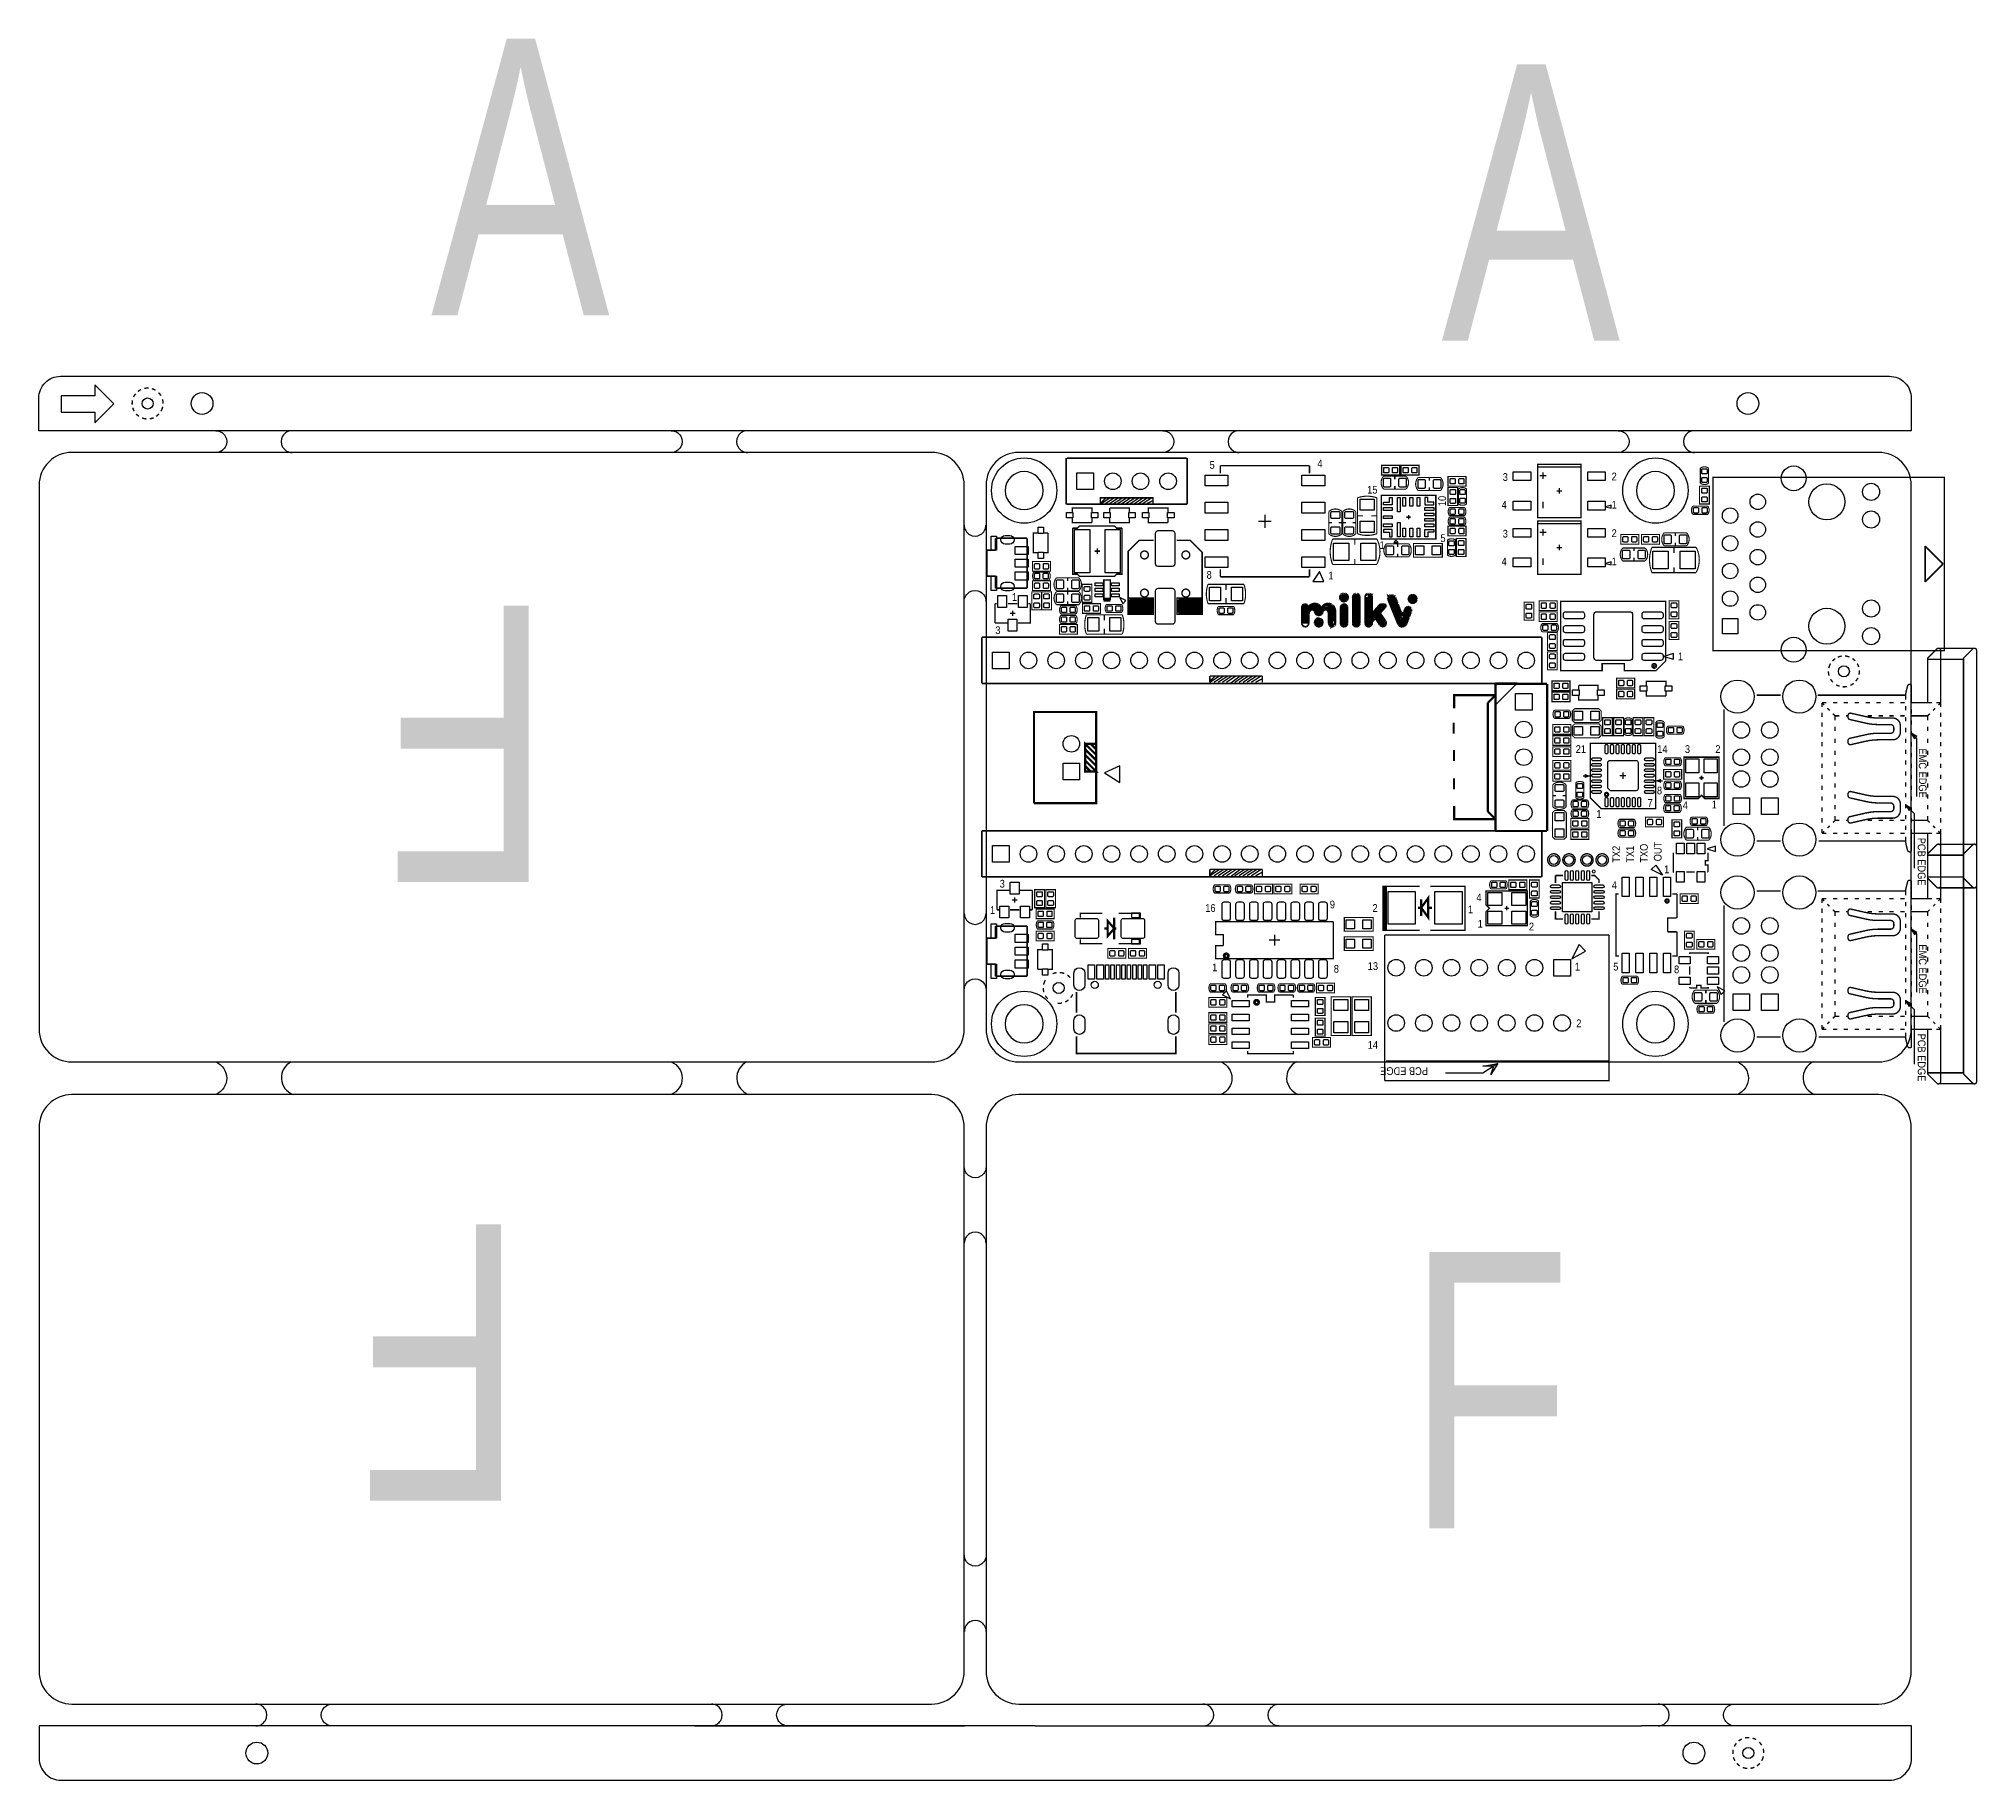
# Model space of a CAD drawing. Extents: x -91 to 88, y -70 to 91.
import ezdxf
from ezdxf.enums import TextEntityAlignment as Align

# ---------------------------------------------------------------- set-up
doc = ezdxf.new("R2010")
doc.units = 0
for name, color, linetype in [('BG_OUTLINE', 254, 'CONTINUOUS'), ('BG_SILKSCREEN_TOP', 2, 'CONTINUOUS'), ('PG_SILKSCREEN_TOP', 254, 'CONTINUOUS'), ('PIN_TOP', 94, 'CONTINUOUS')]:
    doc.layers.add(name, color=color, linetype=linetype)

msp = doc.modelspace()

# ---------------------------------------------------------------- texts
at = {"layer": 'BG_OUTLINE', "width": 0.725}
for s, p in [('A', (-54.49824, 65.11417)), ('A', (38.33622, 62.77483)), ('F', (35.19678, -46.359064))]:
    msp.add_text(s, height=25.4, dxfattribs=at).set_placement(p)
for p in [(-43.511216, 38.42893), (-46.051216, -18.419064)]:
    msp.add_text('F', height=25.4, rotation=180, dxfattribs=at).set_placement(p)
at = {"layer": 'BG_SILKSCREEN_TOP', "width": 0.892857}
for s, p in [('TX2', (54.75478, 14.80693)), ('TX1', (56.02478, 14.80693)), ('TXO', (57.29478, 14.80693)), ('OUT', (58.56478, 14.93393))]:
    msp.add_text(s, height=0.7112, rotation=90, dxfattribs=at).set_placement(p)
at = {"layer": 'PG_SILKSCREEN_TOP', "width": 0.892857}
for s, p in [('5', (17.03578, 51.00193)), ('4', (26.94178, 51.12893)), ('3', (43.967146, 49.889664)), ('2', (53.972968, 49.939702)), ('15', (31.51378, 48.71593)), ('4', (43.86707, 47.339758)), ('1', (53.972968, 47.339758)), ('5', (38.24478, 44.27093)), ('3', (43.967146, 44.682664)), ('2', (53.972968, 44.732702)), ('1', (32.65678, 43.63593)), ('4', (43.86707, 42.132758)), ('1', (53.972968, 42.132758)), ('8', (16.764, 40.894)), ('1', (27.95778, 40.84193)), ('1', (60.071, 33.401)), ('21', (50.673, 24.892)), ('14', (58.166, 24.892)), ('3', (60.706, 24.892)), ('2', (63.5, 24.892)), ('8', (58.13552, 21.08327)), ('1', (52.578, 18.923)), ('7', (57.277, 19.939)), ('4', (60.5155, 19.72818)), ('1', (63.1698, 19.79422)), ('1', (58.801, 13.843)), ('4', (53.99278, 12.39393)), ('16', (16.637, 10.287)), ('9', (28.08478, 10.61593)), ('2', (32.004, 10.287)), ('1', (40.767, 10.16)), ('4', (41.54678, 11.25093)), ('1', (41.67378, 8.83793)), ('2', (46.37278, 8.58393)), ('1', (17.272, 4.826)), ('8', (28.448, 4.699)), ('5', (54.11978, 4.90093)), ('8', (59.70778, 4.64693))]:
    msp.add_text(s, height=0.7112, dxfattribs=at).set_placement(p)
for s, rotation, p in [('10', 90, (38.75278, 47.57293)), ('EMC EDGE', 270, (82.199988, 25.299924)), ('PCB EDGE', 270, (82.099912, 17.099788)), ('EMC EDGE', 270, (82.199988, 7.29996)), ('PCB EDGE', 270, (82.099912, -0.900176))]:
    msp.add_text(s, height=0.7112, rotation=rotation, dxfattribs=at).set_placement(p)
for s, p in [('1', (-0.889, 38.862)), ('3', (-2.413, 35.814)), ('3', (-2.01422, 12.52093)), ('1', (-2.90322, 10.10793))]:
    msp.add_text(s, height=0.7112, dxfattribs=at).set_placement(p, align=Align.CENTER)
for s, p in [('13', (32.512, 4.953)), ('1', (51.07178, 4.90093)), ('2', (51.19878, -0.30607)), ('14', (32.512, -2.286))]:
    msp.add_text(s, height=0.7112, dxfattribs=at).set_placement(p, align=Align.RIGHT)
msp.add_text('PCB EDGE', height=0.7112, rotation=180, dxfattribs=at).set_placement((32.710882, -3.985006), align=Align.RIGHT)

# ---------------------------------------------------------------- linework, layer by layer
at = {"layer": 'BG_OUTLINE'}
for points in [[(-65.731136, 54.500018), (-90.532204, 54.500018), (-90.532204, 57.500012, -0.414214), (-88.532208, 59.500008), (79.499968, 59.500008, -0.414214), (81.499964, 57.500012), (81.499964, 54.500018), (-10.026904, 54.500018)], [(-74.260456, 54.501288, -1.000016), (-74.260456, 52.501292)], [(-67.260978, 54.501288, 1.000016), (-67.260978, 52.501292)], [(-32.421576, 54.503828, -1.000016), (-32.421576, 52.503832)], [(-25.422098, 54.503828, 1.000016), (-25.422098, 52.503832)], [(12.739624, 54.501288, -1.000016), (12.739624, 52.501292)], [(19.739102, 54.501288, 1.000016), (19.739102, 52.501292)], [(54.578504, 54.503828, -1.000016), (54.578504, 52.503832)], [(61.577982, 54.503828, 1.000016), (61.577982, 52.503832)], [(1.75006, 48.999902, 1), (-1.75006, 48.999902, 1), (1.75006, 48.999902)], [(59.749944, 48.999902, 1), (56.249824, 48.999902, 1), (59.749944, 48.999902)], [(-5.507482, 45.818552, 1.000016), (-3.507486, 45.818552)], [(-5.507482, 38.819074, -1.000016), (-3.507486, 38.819074)], [(-5.50291, 10.143998, 1.000016), (-3.502914, 10.143998)], [(-5.50291, 3.14452, -1.000016), (-3.502914, 3.14452)], [(1.75006, 0, 1), (-1.75006, 0, 1), (1.75006, 0)], [(59.749944, 0, 1), (56.249824, 0, 1), (59.749944, 0)], [(-74.272648, -3.500374, -0.675122), (-74.276712, -6.482842)], [(-67.33159, -3.49885, 0.668072), (-67.164204, -6.482842)], [(-32.426148, -3.500374, -0.675122), (-32.430212, -6.482842)], [(-25.48509, -3.49885, 0.668072), (-25.317704, -6.482842)], [(18.086832, -3.500374, -0.675122), (18.082768, -6.482842)], [(25.02789, -3.49885, 0.668072), (25.195276, -6.482842)], [(65.534032, -3.500374, -0.675122), (65.529968, -6.482842)], [(72.47509, -3.49885, 0.668072), (72.642476, -6.482842)], [(-3.497326, -13.144754, -1.000016), (-5.497322, -13.144754)], [(-3.497326, -20.144232, 1.000016), (-5.497322, -20.144232)], [(-3.492754, -48.819308, -1.000016), (-5.49275, -48.819308)], [(-3.492754, -55.818786, 1.000016), (-5.49275, -55.818786)], [(-70.578218, -64.504062, 1.000016), (-70.578218, -62.504066)], [(-63.57874, -64.504062, -1.000016), (-63.57874, -62.504066)], [(-28.739338, -64.501522, 1.000016), (-28.739338, -62.501526)], [(-21.73986, -64.501522, -1.000016), (-21.73986, -62.501526)], [(16.421862, -64.504062, 1.000016), (16.421862, -62.504066)], [(23.42134, -64.504062, -1.000016), (23.42134, -62.504066)], [(58.260742, -64.501522, 1.000016), (58.260742, -62.501526)], [(65.26022, -64.501522, -1.000016), (65.26022, -62.501526)], [(1.026668, -64.500252), (-90.5002, -64.500252), (-90.5002, -67.500246, 0.414214), (-88.500204, -69.500242), (79.531972, -69.500242, 0.414214), (81.531968, -67.500246), (81.531968, -64.500252), (56.7309, -64.500252)]]:
    msp.add_lwpolyline(points, format="xyb", dxfattribs=at)
for points in [[(-39.130986, 54.500018), (-65.731136, 54.500018)], [(-26.3271, 54.500018), (-39.130986, 54.500018)], [(-10.026904, 54.500018), (-26.3271, 54.500018)], [(21.268944, 54.500018), (-3.532124, 54.500018)], [(60.67298, 54.500018), (47.869094, 54.500018)], [(-30.26918, -64.500252), (-5.468112, -64.500252)], [(1.026668, -64.500252), (17.326864, -64.500252)], [(17.326864, -64.500252), (30.13075, -64.500252)], [(30.13075, -64.500252), (56.7309, -64.500252)]]:
    msp.add_lwpolyline(points, dxfattribs=at)
for points in [[(-87.500206, 52.500022, 0.414214), (-90.5002, 49.500028), (-90.5002, -0.500126, 0.414214), (-87.500206, -3.50012), (-8.50011, -3.50012, 0.414214), (-5.500116, -0.500126), (-5.500116, 49.500028, 0.414214), (-8.50011, 52.500022)], [(78.49997, -3.50012, 0.414214), (81.499964, -0.500126), (81.499964, 49.500028, 0.414214), (78.49997, 52.500022), (-0.500126, 52.500022, 0.414214), (-3.50012, 49.500028), (-3.50012, -0.500126, 0.414214), (-0.500126, -3.50012)], [(-8.50011, -62.500256, 0.414214), (-5.500116, -59.500262), (-5.500116, -9.500108, 0.414214), (-8.50011, -6.500114), (-87.500206, -6.500114, 0.414214), (-90.5002, -9.500108), (-90.5002, -59.500262, 0.414214), (-87.500206, -62.500256)], [(-87.500206, -6.500114, 0.414214), (-90.5002, -9.500108), (-90.5002, -59.500262, 0.414214), (-87.500206, -62.500256), (-8.50011, -62.500256, 0.414214), (-5.500116, -59.500262), (-5.500116, -9.500108, 0.414214), (-8.50011, -6.500114)], [(78.49997, -62.500256, 0.414214), (81.499964, -59.500262), (81.499964, -9.500108, 0.414214), (78.49997, -6.500114), (-0.500126, -6.500114, 0.414214), (-3.50012, -9.500108), (-3.50012, -59.500262, 0.414214), (-0.500126, -62.500256)]]:
    msp.add_lwpolyline(points, format="xyb", close=True, dxfattribs=at)
at = {"layer": 'BG_SILKSCREEN_TOP'}
for points, const_width in [([(29.002228, 39.197788), (29.00172, 39.184326)], 0.159258), ([(29.00172, 39.184326), (29.00172, 39.171118)], 0.159258), ([(29.00172, 39.171118), (29.00172, 39.15791)], 0.159258), ([(29.00172, 39.15791), (29.002736, 39.14521)], 0.159258), ([(29.002736, 39.210996), (29.002228, 39.197788)], 0.159258), ([(29.004514, 39.223696), (29.002736, 39.210996)], 0.159258), ([(29.002736, 39.14521), (29.004006, 39.13251)], 0.159258), ([(29.004006, 39.13251), (29.00553, 39.119556)], 0.159258), ([(29.006038, 39.236904), (29.004514, 39.223696)], 0.159258), ([(29.00553, 39.119556), (29.007562, 39.106856)], 0.159258), ([(29.00807, 39.249858), (29.006038, 39.236904)], 0.159258), ([(29.007562, 39.106856), (29.009848, 39.094664)], 0.159258), ([(29.010356, 39.26205), (29.00807, 39.249858)], 0.159258), ([(29.012896, 39.274242), (29.010356, 39.26205)], 0.159258), ([(29.016706, 39.286434), (29.012896, 39.274242)], 0.159258), ([(29.019754, 39.298626), (29.016706, 39.286434)], 0.159258), ([(29.024072, 39.310818), (29.019754, 39.298626)], 0.159258), ([(29.02839, 39.322502), (29.024072, 39.310818)], 0.159258), ([(29.033216, 39.333678), (29.02839, 39.322502)], 0.159258), ([(29.038296, 39.345362), (29.033216, 39.333678)], 0.159258), ([(29.04363, 39.356538), (29.038296, 39.345362)], 0.159258), ([(29.049472, 39.367714), (29.04363, 39.356538)], 0.159258), ([(29.055822, 39.378382), (29.049472, 39.367714)], 0.159258), ([(29.062934, 39.388796), (29.055822, 39.378382)], 0.159258), ([(29.069792, 39.399464), (29.062934, 39.388796)], 0.159258), ([(29.077158, 39.410132), (29.069792, 39.399464)], 0.159258), ([(29.350716, 39.294308), (29.350716, 39.002208), (29.382466, 38.970458), (29.58973, 39.177468), (29.58973, 39.214806), (29.509974, 39.294308), (29.249878, 39.294308), (29.15412, 39.198804), (29.15412, 39.113714), (29.286962, 38.981126), (29.350716, 39.04488), (29.350716, 39.294308), (29.3878, 39.331646), (29.467556, 39.331646), (29.409136, 39.390066), (29.29763, 39.390066), (29.228542, 39.320978), (29.228542, 39.304976), (29.53131, 39.002208)], 0.318516), ([(29.085032, 39.420292), (29.077158, 39.410132)], 0.159258), ([(29.093668, 39.430198), (29.085032, 39.420292)], 0.159258), ([(29.10205, 39.43985), (29.093668, 39.430198)], 0.159258), ([(29.111194, 39.449502), (29.10205, 39.43985)], 0.159258), ([(29.120084, 39.4589), (29.111194, 39.449502)], 0.159258), ([(29.129736, 39.468044), (29.120084, 39.4589)], 0.159258), ([(29.139388, 39.476426), (29.129736, 39.468044)], 0.159258), ([(29.149294, 39.485062), (29.139388, 39.476426)], 0.159258), ([(29.159454, 39.492936), (29.149294, 39.485062)], 0.159258), ([(29.169614, 39.500302), (29.159454, 39.492936)], 0.159258), ([(29.179774, 39.507414), (29.169614, 39.500302)], 0.159258), ([(29.190188, 39.513764), (29.179774, 39.507414)], 0.159258), ([(29.201364, 39.520114), (29.190188, 39.513764)], 0.159258), ([(29.211524, 39.52494), (29.193998, 39.513256)], 0.159258), ([(29.213556, 39.526972), (29.19603, 39.515288)], 0.159258), ([(29.212032, 39.525956), (29.201364, 39.520114)], 0.159258), ([(29.230066, 39.536116), (29.211524, 39.52494)], 0.159258), ([(29.232098, 39.53764), (29.213556, 39.526972)], 0.159258), ([(29.249116, 39.545006), (29.230066, 39.536116)], 0.159258), ([(29.251656, 39.54653), (29.232098, 39.53764)], 0.159258), ([(29.271976, 39.556182), (29.29382, 39.55923)], 0.159258), ([(29.327856, 39.568882), (29.3497, 39.57193)], 0.159258), ([(29.381196, 39.573962), (29.40304, 39.57701)], 0.159258), ([(29.477208, 39.563802), (29.455364, 39.56685)], 0.159258), ([(29.509974, 39.5478), (29.499814, 39.551864)], 0.159258), ([(29.518864, 39.546276), (29.509466, 39.55034)], 0.159258), ([(29.51988, 39.543482), (29.509974, 39.5478)], 0.159258), ([(29.528516, 39.54145), (29.518864, 39.546276)], 0.159258), ([(29.529532, 39.538656), (29.51988, 39.543482)], 0.159258), ([(29.538168, 39.536624), (29.528516, 39.54145)], 0.159258), ([(29.539184, 39.53383), (29.529532, 39.538656)], 0.159258), ([(29.561028, 39.52113), (29.549852, 39.526972)], 0.159258), ([(29.571696, 39.51478), (29.561028, 39.52113)], 0.159258), ([(29.58211, 39.50843), (29.571696, 39.51478)], 0.159258), ([(29.592778, 39.501064), (29.58211, 39.50843)], 0.159258), ([(29.602938, 39.493444), (29.592778, 39.501064)], 0.159258), ([(29.613606, 39.48557), (29.602938, 39.493444)], 0.159258), ([(29.623766, 39.477696), (29.613606, 39.48557)], 0.159258), ([(29.633164, 39.468552), (29.623766, 39.477696)], 0.159258), ([(29.643324, 39.459408), (29.633164, 39.468552)], 0.159258), ([(29.652976, 39.45001), (29.643324, 39.459408)], 0.159258), ([(29.662374, 39.43985), (29.652976, 39.45001)], 0.159258), ([(29.671518, 39.430198), (29.662374, 39.43985)], 0.159258), ([(29.680408, 39.419784), (29.671518, 39.430198)], 0.159258), ([(29.688536, 39.409624), (29.680408, 39.419784)], 0.159258), ([(29.69641, 39.398956), (29.688536, 39.409624)], 0.159258), ([(29.703776, 39.388288), (29.69641, 39.398956)], 0.159258), ([(29.710634, 39.37762), (29.703776, 39.388288)], 0.159258), ([(29.717746, 39.366698), (29.710634, 39.37762)], 0.159258), ([(29.723588, 39.35603), (29.717746, 39.366698)], 0.159258), ([(29.72943, 39.344854), (29.723588, 39.35603)], 0.159258), ([(29.734764, 39.33317), (29.72943, 39.344854)], 0.159258), ([(29.739844, 39.321994), (29.734764, 39.33317)], 0.159258), ([(29.744162, 39.31031), (29.739844, 39.321994)], 0.159258), ([(29.747972, 39.298626), (29.744162, 39.31031)], 0.159258), ([(29.751528, 39.286434), (29.747972, 39.298626)], 0.159258), ([(29.75483, 39.27475), (29.751528, 39.286434)], 0.159258), ([(29.75737, 39.262558), (29.75483, 39.27475)], 0.159258), ([(29.760164, 39.250366), (29.75737, 39.262558)], 0.159258), ([(29.75737, 39.097966), (29.759656, 39.110158)], 0.159258), ([(29.759656, 39.110158), (29.76118, 39.122858)], 0.159258), ([(29.761688, 39.238174), (29.760164, 39.250366)], 0.159258), ([(29.76118, 39.122858), (29.762704, 39.135558)], 0.159258), ([(29.763212, 39.22522), (29.761688, 39.238174)], 0.159258), ([(29.762704, 39.135558), (29.763212, 39.148258)], 0.159258), ([(29.76372, 39.213028), (29.763212, 39.22522)], 0.159258), ([(29.763212, 39.148258), (29.764482, 39.160958)], 0.159258), ([(29.764482, 39.200328), (29.76372, 39.213028)], 0.159258), ([(29.76499, 39.18712), (29.764482, 39.200328)], 0.159258), ([(29.764482, 39.17442), (29.76499, 39.18712)], 0.159258), ([(29.764482, 39.160958), (29.764482, 39.17442)], 0.159258), ([(30.306518, 39.214806), (30.306518, 36.803584), (30.423358, 36.686744), (30.566868, 36.686744), (30.657038, 36.777168), (30.657038, 37.095684), (30.503114, 36.94176), (30.503114, 36.925758), (30.64637, 37.069268), (30.64637, 39.31031), (30.609286, 39.347394), (30.43936, 39.347394), (30.306518, 39.214806), (30.434026, 39.087298), (30.450028, 39.087298), (30.49778, 39.039546), (30.49778, 37.03193)], 0.318516), ([(30.186122, 39.238682), (30.185614, 39.221664)], 0.159258), ([(30.185614, 39.221664), (30.185614, 39.201852)], 0.159258), ([(30.185614, 39.201852), (30.185614, 39.16045)], 0.159258), ([(30.185614, 39.16045), (30.185614, 39.097966)], 0.159258), ([(30.187646, 39.261034), (30.186122, 39.238682)], 0.159258), ([(30.190948, 39.282624), (30.187646, 39.261034)], 0.159258), ([(30.19552, 39.30396), (30.190948, 39.282624)], 0.159258), ([(30.20187, 39.325042), (30.19552, 39.30396)], 0.159258), ([(30.20949, 39.345362), (30.20187, 39.325042)], 0.159258), ([(30.217872, 39.36492), (30.20949, 39.345362)], 0.159258), ([(30.228032, 39.383462), (30.217872, 39.36492)], 0.159258), ([(30.239208, 39.402258), (30.228032, 39.383462)], 0.159258), ([(30.2514, 39.419276), (30.239208, 39.402258)], 0.159258), ([(30.264608, 39.435532), (30.2514, 39.419276)], 0.159258), ([(30.279086, 39.451534), (30.264608, 39.435532)], 0.159258), ([(30.293818, 39.46652), (30.279086, 39.451534)], 0.159258), ([(30.310328, 39.479728), (30.293818, 39.46652)], 0.159258), ([(30.327346, 39.492428), (30.310328, 39.479728)], 0.159258), ([(30.34284, 39.50208), (30.325314, 39.490396)], 0.159258), ([(30.344872, 39.504112), (30.327346, 39.492428)], 0.159258), ([(30.361382, 39.513256), (30.34284, 39.50208)], 0.159258), ([(30.363414, 39.51478), (30.344872, 39.504112)], 0.159258), ([(30.380432, 39.522146), (30.361382, 39.513256)], 0.159258), ([(30.382972, 39.52367), (30.363414, 39.51478)], 0.159258), ([(30.403292, 39.533322), (30.425136, 39.53637)], 0.159258), ([(30.459172, 39.546022), (30.481016, 39.54907)], 0.159258), ([(30.512512, 39.551102), (30.534356, 39.55415)], 0.159258), ([(30.608524, 39.540942), (30.58668, 39.54399)], 0.159258), ([(30.64129, 39.52494), (30.63113, 39.529004)], 0.159258), ([(30.65018, 39.523416), (30.640782, 39.52748)], 0.159258), ([(30.651196, 39.520622), (30.64129, 39.52494)], 0.159258), ([(30.659832, 39.51859), (30.65018, 39.523416)], 0.159258), ([(30.660848, 39.515796), (30.651196, 39.520622)], 0.159258), ([(30.669484, 39.513764), (30.659832, 39.51859)], 0.159258), ([(30.6705, 39.51097), (30.660848, 39.515796)], 0.159258), ([(30.67939, 39.505636), (30.6705, 39.51097)], 0.159258), ([(30.688534, 39.500302), (30.67939, 39.505636)], 0.159258), ([(30.697424, 39.49446), (30.688534, 39.500302)], 0.159258), ([(30.70606, 39.48811), (30.697424, 39.49446)], 0.159258), ([(30.714442, 39.48176), (30.70606, 39.48811)], 0.159258), ([(30.722316, 39.47541), (30.714442, 39.48176)], 0.159258), ([(30.730952, 39.468552), (30.722316, 39.47541)], 0.159258), ([(30.738318, 39.461694), (30.730952, 39.468552)], 0.159258), ([(30.745684, 39.454328), (30.738318, 39.461694)], 0.159258), ([(30.753304, 39.446708), (30.745684, 39.454328)], 0.159258), ([(30.76067, 39.438834), (30.753304, 39.446708)], 0.159258), ([(30.76702, 39.43096), (30.76067, 39.438834)], 0.159258), ([(30.773878, 39.422832), (30.76702, 39.43096)], 0.159258), ([(30.780228, 39.41445), (30.773878, 39.422832)], 0.159258), ([(30.78607, 39.405306), (30.780228, 39.41445)], 0.159258), ([(30.791912, 39.396924), (30.78607, 39.405306)], 0.159258), ([(30.797754, 39.38778), (30.791912, 39.396924)], 0.159258), ([(30.803088, 39.378382), (30.797754, 39.38778)], 0.159258), ([(30.807914, 39.36873), (30.803088, 39.378382)], 0.159258), ([(30.81274, 39.359078), (30.807914, 39.36873)], 0.159258), ([(30.817058, 39.34968), (30.81274, 39.359078)], 0.159258), ([(30.821122, 39.33952), (30.817058, 39.34968)], 0.159258), ([(30.824932, 39.32936), (30.821122, 39.33952)], 0.159258), ([(30.82798, 39.3192), (30.824932, 39.32936)], 0.159258), ([(30.831282, 39.308786), (30.82798, 39.3192)], 0.159258), ([(30.833822, 39.298118), (30.831282, 39.308786)], 0.159258), ([(30.836616, 39.28745), (30.833822, 39.298118)], 0.159258), ([(30.83814, 39.276274), (30.836616, 39.28745)], 0.159258), ([(30.839664, 39.265606), (30.83814, 39.276274)], 0.159258), ([(30.841442, 39.25443), (30.839664, 39.265606)], 0.159258), ([(30.842458, 39.243508), (30.841442, 39.25443)], 0.159258), ([(30.842966, 39.232332), (30.842458, 39.243508)], 0.159258), ([(30.842966, 39.222172), (30.842966, 39.232332)], 0.159258), ([(30.842966, 39.20617), (30.842966, 39.222172)], 0.159258), ([(30.842966, 39.167562), (30.842966, 39.20617)], 0.159258), ([(30.842966, 39.107872), (30.842966, 39.167562)], 0.159258), ([(30.842966, 39.029894), (30.842966, 39.107872)], 0.159258), ([(31.320994, 39.258748), (31.319216, 39.236396)], 0.159258), ([(31.319216, 39.236396), (31.319216, 39.221664)], 0.159258), ([(31.319216, 39.221664), (31.319216, 39.198296)], 0.159258), ([(31.319216, 39.198296), (31.319216, 39.152576)], 0.159258), ([(31.319216, 39.152576), (31.319216, 39.087298)], 0.159258), ([(31.324042, 39.280592), (31.320994, 39.258748)], 0.159258), ([(31.32836, 39.301674), (31.324042, 39.280592)], 0.159258), ([(31.334202, 39.322502), (31.32836, 39.301674)], 0.159258), ([(31.34106, 39.34333), (31.334202, 39.322502)], 0.159258), ([(31.349696, 39.362888), (31.34106, 39.34333)], 0.159258), ([(31.359094, 39.38143), (31.349696, 39.362888)], 0.159258), ([(31.37027, 39.399972), (31.359094, 39.38143)], 0.159258), ([(31.381954, 39.417498), (31.37027, 39.399972)], 0.159258), ([(31.713932, 36.68141), (31.713932, 39.358062), (31.729934, 39.374064), (31.570422, 39.374064), (31.458916, 39.262558), (31.458916, 36.936426), (31.713932, 36.68141), (31.703264, 36.670996), (31.544006, 36.670996), (31.474918, 36.73983), (31.474918, 36.840922), (31.554674, 36.840922), (31.713932, 36.68141), (31.81477, 36.782502), (31.81477, 37.573712), (31.862522, 37.621464), (31.862522, 39.241222), (31.788354, 39.315644)], 0.318516), ([(31.394654, 39.434008), (31.381954, 39.417498)], 0.159258), ([(31.409132, 39.45001), (31.394654, 39.434008)], 0.159258), ([(31.423864, 39.464742), (31.409132, 39.45001)], 0.159258), ([(31.439866, 39.478712), (31.423864, 39.464742)], 0.159258), ([(31.456376, 39.491412), (31.439866, 39.478712)], 0.159258), ([(31.473902, 39.503096), (31.456376, 39.491412)], 0.159258), ([(31.492444, 39.514272), (31.473902, 39.503096)], 0.159258), ([(31.511494, 39.523162), (31.492444, 39.514272)], 0.159258), ([(31.534354, 39.534338), (31.556198, 39.537386)], 0.159258), ([(31.590234, 39.547038), (31.612078, 39.550086)], 0.159258), ([(31.643574, 39.552118), (31.665418, 39.555166)], 0.159258), ([(31.739586, 39.541958), (31.717742, 39.545006)], 0.159258), ([(31.781242, 39.524432), (31.771844, 39.528496)], 0.159258), ([(31.790894, 39.519606), (31.781242, 39.524432)], 0.159258), ([(31.800546, 39.51478), (31.790894, 39.519606)], 0.159258), ([(31.809944, 39.509954), (31.800546, 39.51478)], 0.159258), ([(31.819088, 39.504112), (31.809944, 39.509954)], 0.159258), ([(31.82747, 39.498778), (31.819088, 39.504112)], 0.159258), ([(31.836614, 39.492428), (31.82747, 39.498778)], 0.159258), ([(31.844996, 39.486586), (31.836614, 39.492428)], 0.159258), ([(31.853124, 39.480236), (31.844996, 39.486586)], 0.159258), ([(31.861506, 39.473378), (31.853124, 39.480236)], 0.159258), ([(31.868872, 39.46652), (31.861506, 39.473378)], 0.159258), ([(31.877, 39.4589), (31.868872, 39.46652)], 0.159258), ([(31.884366, 39.451534), (31.877, 39.4589)], 0.159258), ([(31.891732, 39.444168), (31.884366, 39.451534)], 0.159258), ([(31.898844, 39.43604), (31.891732, 39.444168)], 0.159258), ([(31.905702, 39.428166), (31.898844, 39.43604)], 0.159258), ([(31.912052, 39.419784), (31.905702, 39.428166)], 0.159258), ([(31.918402, 39.411148), (31.912052, 39.419784)], 0.159258), ([(31.924244, 39.402766), (31.918402, 39.411148)], 0.159258), ([(31.930086, 39.393622), (31.924244, 39.402766)], 0.159258), ([(31.93542, 39.384224), (31.930086, 39.393622)], 0.159258), ([(31.940246, 39.37508), (31.93542, 39.384224)], 0.159258), ([(31.944818, 39.365428), (31.940246, 39.37508)], 0.159258), ([(31.949644, 39.35603), (31.944818, 39.365428)], 0.159258), ([(31.953454, 39.34587), (31.949644, 39.35603)], 0.159258), ([(31.957772, 39.33571), (31.953454, 39.34587)], 0.159258), ([(31.96082, 39.325804), (31.957772, 39.33571)], 0.159258), ([(31.964122, 39.315644), (31.96082, 39.325804)], 0.159258), ([(31.966662, 39.304976), (31.964122, 39.315644)], 0.159258), ([(31.969456, 39.294308), (31.966662, 39.304976)], 0.159258), ([(31.971488, 39.28364), (31.969456, 39.294308)], 0.159258), ([(31.973012, 39.273226), (31.971488, 39.28364)], 0.159258), ([(31.97479, 39.26205), (31.973012, 39.273226)], 0.159258), ([(31.975806, 39.250874), (31.97479, 39.26205)], 0.159258), ([(31.976314, 39.239698), (31.975806, 39.250874)], 0.159258), ([(31.976822, 39.228522), (31.976314, 39.239698)], 0.159258), ([(31.976822, 39.221664), (31.976822, 39.228522)], 0.159258), ([(31.976822, 39.207186), (31.976822, 39.221664)], 0.159258), ([(31.976822, 39.181786), (31.976822, 39.207186)], 0.159258), ([(31.976822, 39.146226), (31.976822, 39.181786)], 0.159258), ([(31.976822, 39.101522), (31.976822, 39.146226)], 0.159258), ([(31.976822, 39.048436), (31.976822, 39.101522)], 0.159258), ([(33.583372, 39.124382), (33.583372, 39.177468), (33.668208, 39.262558), (33.811718, 39.262558), (34.071814, 39.002208), (34.071814, 38.99154), (34.486088, 37.73297), (34.15157, 37.67455), (33.854136, 38.237668), (33.583372, 39.124382), (33.763712, 38.99154), (34.140902, 38.253416), (34.26841, 37.764974), (34.231072, 37.536628), (34.571178, 36.761166), (34.613596, 36.638992), (34.847276, 36.686744), (35.02787, 36.909756), (35.457892, 37.987986), (35.388804, 38.147244), (35.229546, 38.147244), (35.075622, 37.812726), (34.762186, 36.920424), (34.390584, 37.589714), (34.395918, 37.685218), (34.549842, 37.462206), (34.772854, 37.260276), (34.995866, 37.706554), (34.847276, 37.589714), (34.61893, 37.595048), (34.496756, 37.70122)], 0.318516), ([(33.42386, 39.10203), (33.422844, 39.07282)], 0.159258), ([(33.42767, 39.130732), (33.42386, 39.10203)], 0.159258), ([(33.433004, 39.158926), (33.42767, 39.130732)], 0.159258), ([(33.440878, 39.186612), (33.433004, 39.158926)], 0.159258), ([(33.451038, 39.213536), (33.440878, 39.186612)], 0.159258), ([(33.46323, 39.23919), (33.451038, 39.213536)], 0.159258), ([(33.476946, 39.264082), (33.46323, 39.23919)], 0.159258), ([(33.492948, 39.287958), (33.476946, 39.264082)], 0.159258), ([(33.510474, 39.31031), (33.492948, 39.287958)], 0.159258), ([(33.529524, 39.330884), (33.510474, 39.31031)], 0.159258), ([(33.55086, 39.350696), (33.529524, 39.330884)], 0.159258), ([(33.585404, 39.37508), (33.567878, 39.363396)], 0.159258), ([(33.587436, 39.377112), (33.56991, 39.365428)], 0.159258), ([(33.603946, 39.386256), (33.585404, 39.37508)], 0.159258), ([(33.605978, 39.38778), (33.587436, 39.377112)], 0.159258), ([(33.622996, 39.395146), (33.603946, 39.386256)], 0.159258), ([(33.625536, 39.39667), (33.605978, 39.38778)], 0.159258), ([(33.645856, 39.406322), (33.6677, 39.40937)], 0.159258), ([(33.701736, 39.419022), (33.72358, 39.42207)], 0.159258), ([(33.755076, 39.424102), (33.77692, 39.42715)], 0.159258), ([(33.851088, 39.413942), (33.829244, 39.41699)], 0.159258), ([(33.883854, 39.39794), (33.873694, 39.402004)], 0.159258), ([(33.892744, 39.396416), (33.883346, 39.40048)], 0.159258), ([(33.89376, 39.393622), (33.883854, 39.39794)], 0.159258), ([(33.902396, 39.39159), (33.892744, 39.396416)], 0.159258), ([(33.902904, 39.40175), (33.893252, 39.406576)], 0.159258), ([(33.903412, 39.388796), (33.89376, 39.393622)], 0.159258), ([(33.912048, 39.386764), (33.902396, 39.39159)], 0.159258), ([(33.913064, 39.38397), (33.903412, 39.388796)], 0.159258), ([(33.943544, 39.38905), (33.933892, 39.393876)], 0.159258), ([(33.989264, 39.36619), (33.979612, 39.371016)], 0.159258), ([(34.01441, 39.350696), (34.007552, 39.35603)], 0.159258), ([(34.021522, 39.344854), (34.01441, 39.350696)], 0.159258), ([(34.02838, 39.338504), (34.021522, 39.344854)], 0.159258), ([(34.03473, 39.332662), (34.02838, 39.338504)], 0.159258), ([(34.04108, 39.326312), (34.03473, 39.332662)], 0.159258), ([(34.04743, 39.3192), (34.04108, 39.326312)], 0.159258), ([(34.053272, 39.31285), (34.04743, 39.3192)], 0.159258), ([(34.059114, 39.305992), (34.053272, 39.31285)], 0.159258), ([(34.064956, 39.299134), (34.059114, 39.305992)], 0.159258), ([(34.07029, 39.291768), (34.064956, 39.299134)], 0.159258), ([(34.075624, 39.284148), (34.07029, 39.291768)], 0.159258), ([(34.080958, 39.276782), (34.075624, 39.284148)], 0.159258), ([(34.085784, 39.268908), (34.080958, 39.276782)], 0.159258), ([(34.113724, 39.228268), (34.108898, 39.236142)], 0.159258), ([(34.136584, 39.152576), (34.126678, 39.180262)], 0.159258), ([(34.150554, 39.114222), (34.136584, 39.152576)], 0.159258), ([(34.16808, 39.065962), (34.150554, 39.114222)], 0.159258), ([(35.569398, 39.1668), (35.73399, 39.262558), (35.914584, 39.07663), (35.824414, 38.858952), (35.606736, 38.826948), (35.41014, 39.028878), (35.569398, 39.1668), (35.55365, 38.885368), (35.85083, 38.943788), (35.649154, 39.230554)], 0.318516), ([(35.31616, 39.10203), (35.314636, 39.088822)], 0.159258), ([(35.318192, 39.114984), (35.31616, 39.10203)], 0.159258), ([(35.318446, 39.111174), (35.31616, 39.098474)], 0.159258), ([(35.320986, 39.127176), (35.318192, 39.114984)], 0.159258), ([(35.320478, 39.12362), (35.318446, 39.111174)], 0.159258), ([(35.32378, 39.13632), (35.320478, 39.12362)], 0.159258), ([(35.323526, 39.139876), (35.320986, 39.127176)], 0.159258), ([(35.326828, 39.152068), (35.323526, 39.139876)], 0.159258), ([(35.326828, 39.148512), (35.32378, 39.13632)], 0.159258), ([(35.330384, 39.163752), (35.326828, 39.152068)], 0.159258), ([(35.330638, 39.160196), (35.326828, 39.148512)], 0.159258), ([(35.334702, 39.175944), (35.330384, 39.163752)], 0.159258), ([(35.334194, 39.172388), (35.330638, 39.160196)], 0.159258), ([(35.338512, 39.184072), (35.334194, 39.172388)], 0.159258), ([(35.33902, 39.187628), (35.334702, 39.175944)], 0.159258), ([(35.343338, 39.195248), (35.338512, 39.184072)], 0.159258), ([(35.343846, 39.198804), (35.33902, 39.187628)], 0.159258), ([(35.348672, 39.206932), (35.343338, 39.195248)], 0.159258), ([(35.34918, 39.210488), (35.343846, 39.198804)], 0.159258), ([(35.354006, 39.218108), (35.348672, 39.206932)], 0.159258), ([(35.35426, 39.221664), (35.34918, 39.210488)], 0.159258), ([(35.360356, 39.229284), (35.354006, 39.218108)], 0.159258), ([(35.360102, 39.23284), (35.35426, 39.221664)], 0.159258), ([(35.366706, 39.243508), (35.360102, 39.23284)], 0.159258), ([(35.366706, 39.239698), (35.360356, 39.229284)], 0.159258), ([(35.373564, 39.253922), (35.366706, 39.243508)], 0.159258), ([(35.373056, 39.250874), (35.366706, 39.239698)], 0.159258), ([(35.379914, 39.261034), (35.373056, 39.250874)], 0.159258), ([(35.380422, 39.26459), (35.373564, 39.253922)], 0.159258), ([(35.388042, 39.271702), (35.379914, 39.261034)], 0.159258), ([(35.387788, 39.275258), (35.380422, 39.26459)], 0.159258), ([(35.395916, 39.285418), (35.387788, 39.275258)], 0.159258), ([(35.395408, 39.281862), (35.388042, 39.271702)], 0.159258), ([(35.40379, 39.291768), (35.395408, 39.281862)], 0.159258), ([(35.40379, 39.295324), (35.395916, 39.285418)], 0.159258), ([(35.412172, 39.304976), (35.40379, 39.295324)], 0.159258), ([(35.412426, 39.30142), (35.40379, 39.291768)], 0.159258), ([(35.542474, 39.256208), (35.484054, 39.197788)], 0.318516), ([(35.484054, 39.197788), (35.484054, 38.937692)], 0.318516), ([(35.421316, 39.315136), (35.412172, 39.304976)], 0.159258), ([(35.421316, 39.31158), (35.412426, 39.30142)], 0.159258), ([(35.430968, 39.324026), (35.421316, 39.315136)], 0.159258), ([(35.43046, 39.32047), (35.421316, 39.31158)], 0.159258), ([(35.439858, 39.329614), (35.43046, 39.32047)], 0.159258), ([(35.440366, 39.33317), (35.430968, 39.324026)], 0.159258), ([(35.450018, 39.338504), (35.439858, 39.329614)], 0.159258), ([(35.450018, 39.34206), (35.440366, 39.33317)], 0.159258), ([(35.460178, 39.350188), (35.450018, 39.34206)], 0.159258), ([(35.45967, 39.346632), (35.450018, 39.338504)], 0.159258), ([(35.469576, 39.354506), (35.45967, 39.346632)], 0.159258), ([(35.469576, 39.358062), (35.460178, 39.350188)], 0.159258), ([(35.850576, 39.256208), (35.542474, 39.256208)], 0.318516), ([(35.480244, 39.365428), (35.469576, 39.358062)], 0.159258), ([(35.479736, 39.361872), (35.469576, 39.354506)], 0.159258), ([(35.490404, 39.368984), (35.479736, 39.361872)], 0.159258), ([(35.490404, 39.37254), (35.480244, 39.365428)], 0.159258), ([(35.501072, 39.379398), (35.490404, 39.37254)], 0.159258), ([(35.501072, 39.375842), (35.490404, 39.368984)], 0.159258), ([(35.511486, 39.38524), (35.501072, 39.379398)], 0.159258), ([(35.51174, 39.381684), (35.501072, 39.375842)], 0.159258), ([(35.522662, 39.391082), (35.511486, 39.38524)], 0.159258), ([(35.522154, 39.387526), (35.51174, 39.381684)], 0.159258), ([(35.53333, 39.393368), (35.522154, 39.387526)], 0.159258), ([(35.533838, 39.396924), (35.522662, 39.391082)], 0.159258), ([(35.544506, 39.398194), (35.53333, 39.393368)], 0.159258), ([(35.545014, 39.40175), (35.533838, 39.396924)], 0.159258), ([(35.55619, 39.402766), (35.544506, 39.398194)], 0.159258), ([(35.55619, 39.406322), (35.545014, 39.40175)], 0.159258), ([(35.567874, 39.41064), (35.55619, 39.406322)], 0.159258), ([(35.567874, 39.407084), (35.55619, 39.402766)], 0.159258), ([(35.579558, 39.41445), (35.567874, 39.41064)], 0.159258), ([(35.579558, 39.410894), (35.567874, 39.407084)], 0.159258), ([(35.59175, 39.417498), (35.579558, 39.41445)], 0.159258), ([(35.59175, 39.41445), (35.579558, 39.410894)], 0.159258), ([(35.659314, 39.208456), (35.659314, 39.118286)], 0.318516), ([(35.7124, 39.15537), (35.659314, 39.208456)], 0.318516), ([(35.659314, 39.118286), (35.85591, 38.92169)], 0.318516), ([(35.603942, 39.4208), (35.59175, 39.417498)], 0.159258), ([(35.603434, 39.417244), (35.59175, 39.41445)], 0.159258), ([(35.616388, 39.419784), (35.603434, 39.417244)], 0.159258), ([(35.616134, 39.42334), (35.603942, 39.4208)], 0.159258), ([(35.628834, 39.425626), (35.616134, 39.42334)], 0.159258), ([(35.62858, 39.422578), (35.616388, 39.419784)], 0.159258), ([(35.64128, 39.424102), (35.62858, 39.422578)], 0.159258), ([(35.641788, 39.427658), (35.628834, 39.425626)], 0.159258), ([(35.7124, 38.879272), (35.7124, 39.15537)], 0.318516), ([(35.65398, 39.425626), (35.64128, 39.424102)], 0.159258), ([(35.654488, 39.429182), (35.641788, 39.427658)], 0.159258), ([(35.667188, 39.426642), (35.65398, 39.425626)], 0.159258), ([(35.667188, 39.430198), (35.654488, 39.429182)], 0.159258), ([(35.680396, 39.43096), (35.667188, 39.430198)], 0.159258), ([(35.68065, 39.427404), (35.667188, 39.426642)], 0.159258), ([(35.693858, 39.43096), (35.680396, 39.43096)], 0.159258), ([(35.693858, 39.427404), (35.68065, 39.427404)], 0.159258), ([(35.706558, 39.43096), (35.693858, 39.43096)], 0.159258), ([(35.706558, 39.427404), (35.693858, 39.427404)], 0.159258), ([(35.719258, 39.430198), (35.706558, 39.43096)], 0.159258), ([(35.719258, 39.426642), (35.706558, 39.427404)], 0.159258), ([(35.731958, 39.429182), (35.719258, 39.430198)], 0.159258), ([(35.73145, 39.425626), (35.719258, 39.426642)], 0.159258), ([(35.743642, 39.42461), (35.73145, 39.425626)], 0.159258), ([(35.74415, 39.428166), (35.731958, 39.429182)], 0.159258), ([(35.755834, 39.422578), (35.743642, 39.42461)], 0.159258), ([(35.756342, 39.426134), (35.74415, 39.428166)], 0.159258), ([(35.76828, 39.420292), (35.755834, 39.422578)], 0.159258), ([(35.768026, 39.423848), (35.756342, 39.426134)], 0.159258), ([(35.780218, 39.421308), (35.768026, 39.423848)], 0.159258), ([(35.779964, 39.41826), (35.76828, 39.420292)], 0.159258), ([(35.914076, 39.192454), (35.850576, 39.256208)], 0.318516), ([(35.792156, 39.414958), (35.779964, 39.41826)], 0.159258), ([(35.791902, 39.418514), (35.780218, 39.421308)], 0.159258), ([(35.803586, 39.414958), (35.791902, 39.418514)], 0.159258), ([(35.80384, 39.41191), (35.792156, 39.414958)], 0.159258), ([(35.81527, 39.411148), (35.803586, 39.414958)], 0.159258), ([(35.815524, 39.407592), (35.80384, 39.41191)], 0.159258), ([(35.826954, 39.40683), (35.81527, 39.411148)], 0.159258), ([(35.8267, 39.404036), (35.815524, 39.407592)], 0.159258), ([(35.838384, 39.39921), (35.8267, 39.404036)], 0.159258), ([(35.83813, 39.402766), (35.826954, 39.40683)], 0.159258), ([(35.914076, 38.985444), (35.914076, 39.192454)], 0.318516), ([(35.849306, 39.397432), (35.83813, 39.402766)], 0.159258), ([(35.849306, 39.393876), (35.838384, 39.39921)], 0.159258), ([(35.860482, 39.392098), (35.849306, 39.397432)], 0.159258), ([(35.859974, 39.388542), (35.849306, 39.393876)], 0.159258), ([(35.87115, 39.3827), (35.859974, 39.388542)], 0.159258), ([(35.871658, 39.386256), (35.860482, 39.392098)], 0.159258), ([(35.881818, 39.376858), (35.87115, 39.3827)], 0.159258), ([(35.882326, 39.379906), (35.871658, 39.386256)], 0.159258), ([(35.892486, 39.37), (35.881818, 39.376858)], 0.159258), ([(35.892994, 39.373556), (35.882326, 39.379906)], 0.159258), ([(35.903154, 39.363142), (35.892486, 39.37)], 0.159258), ([(35.903408, 39.366698), (35.892994, 39.373556)], 0.159258), ([(35.913568, 39.355522), (35.903154, 39.363142)], 0.159258), ([(35.913568, 39.35857), (35.903408, 39.366698)], 0.159258), ([(35.923728, 39.351204), (35.913568, 39.35857)], 0.159258), ([(35.923728, 39.347648), (35.913568, 39.355522)], 0.159258), ([(35.933888, 39.342568), (35.923728, 39.351204)], 0.159258), ([(35.933888, 39.339012), (35.923728, 39.347648)], 0.159258), ([(35.943794, 39.333678), (35.933888, 39.342568)], 0.159258), ([(35.944048, 39.330122), (35.933888, 39.339012)], 0.159258), ([(35.953446, 39.324534), (35.943794, 39.333678)], 0.159258), ([(35.953446, 39.320978), (35.944048, 39.330122)], 0.159258), ([(35.963098, 39.315136), (35.953446, 39.324534)], 0.159258), ([(35.963098, 39.31158), (35.953446, 39.320978)], 0.159258), ([(35.972496, 39.305484), (35.963098, 39.315136)], 0.159258), ([(35.972496, 39.301928), (35.963098, 39.31158)], 0.159258), ([(35.98164, 39.295832), (35.972496, 39.305484)], 0.159258), ([(35.981132, 39.291768), (35.972496, 39.301928)], 0.159258), ([(35.990022, 39.281862), (35.981132, 39.291768)], 0.159258), ([(35.990022, 39.285926), (35.98164, 39.295832)], 0.159258), ([(35.99815, 39.275766), (35.990022, 39.285926)], 0.159258), ([(35.99815, 39.271194), (35.990022, 39.281862)], 0.159258), ([(36.006024, 39.265098), (35.99815, 39.275766)], 0.159258), ([(36.006024, 39.261034), (35.99815, 39.271194)], 0.159258), ([(36.01339, 39.255192), (36.006024, 39.265098)], 0.159258), ([(36.01339, 39.250366), (36.006024, 39.261034)], 0.159258), ([(36.020248, 39.244016), (36.01339, 39.255192)], 0.159258), ([(36.020502, 39.239698), (36.01339, 39.250366)], 0.159258), ([(36.026598, 39.233348), (36.020248, 39.244016)], 0.159258), ([(36.026852, 39.228776), (36.020502, 39.239698)], 0.159258), ([(36.03244, 39.222172), (36.026598, 39.233348)], 0.159258), ([(36.033202, 39.218108), (36.026852, 39.228776)], 0.159258), ([(36.038282, 39.210996), (36.03244, 39.222172)], 0.159258), ([(36.039044, 39.206932), (36.033202, 39.218108)], 0.159258), ([(36.044378, 39.195756), (36.039044, 39.206932)], 0.159258), ([(36.049204, 39.184072), (36.044378, 39.195756)], 0.159258), ([(36.053776, 39.172896), (36.049204, 39.184072)], 0.159258), ([(36.057586, 39.161212), (36.053776, 39.172896)], 0.159258), ([(36.061396, 39.14902), (36.057586, 39.161212)], 0.159258), ([(36.064952, 39.137336), (36.061396, 39.14902)], 0.159258), ([(36.067746, 39.125144), (36.064952, 39.137336)], 0.159258), ([(36.069778, 39.112952), (36.067746, 39.125144)], 0.159258), ([(36.07181, 39.100252), (36.069778, 39.112952)], 0.159258), ([(25.511506, 38.297104), (25.509982, 38.277292)], 0.159258), ([(25.509982, 38.277292), (25.509982, 38.263068)], 0.159258), ([(25.509982, 38.263068), (25.509982, 38.251384)], 0.159258), ([(25.509982, 38.251384), (25.509982, 38.225984)], 0.159258), ([(25.509982, 38.225984), (25.509982, 38.188646)], 0.159258), ([(25.509982, 38.188646), (25.509982, 38.139878)], 0.159258), ([(25.509982, 38.139878), (25.509982, 38.081458)], 0.159258), ([(25.509982, 38.081458), (25.509982, 38.014402)], 0.159258), ([(25.509982, 38.014402), (25.509982, 37.940742)], 0.159258), ([(25.509982, 37.940742), (25.509982, 37.860478)], 0.159258), ([(25.509982, 37.860478), (25.509982, 37.77615)], 0.159258), ([(25.509982, 37.77615), (25.509982, 37.688012)], 0.159258), ([(25.509982, 37.688012), (25.509982, 37.597588)], 0.159258), ([(25.509982, 37.597588), (25.509982, 37.50691)], 0.159258), ([(25.509982, 37.50691), (25.509982, 37.415978)], 0.159258), ([(25.509982, 37.415978), (25.509982, 37.327332)], 0.159258), ([(25.509982, 37.327332), (25.509982, 37.241226)], 0.159258), ([(25.5143, 38.316154), (25.511506, 38.297104)], 0.159258), ([(25.518618, 38.334696), (25.5143, 38.316154)], 0.159258), ([(25.52319, 38.353238), (25.518618, 38.334696)], 0.159258), ([(25.52954, 38.371272), (25.52319, 38.353238)], 0.159258), ([(25.536652, 38.388798), (25.52954, 38.371272)], 0.159258), ([(25.545034, 38.405816), (25.536652, 38.388798)], 0.159258), ([(25.554178, 38.422326), (25.545034, 38.405816)], 0.159258), ([(25.564084, 38.438328), (25.554178, 38.422326)], 0.159258), ([(25.57526, 38.45306), (25.564084, 38.438328)], 0.159258), ([(25.586944, 38.467538), (25.57526, 38.45306)], 0.159258), ([(25.600406, 38.481254), (25.586944, 38.467538)], 0.159258), ([(25.613614, 38.493954), (25.600406, 38.481254)], 0.159258), ([(25.627838, 38.505638), (25.613614, 38.493954)], 0.159258), ([(25.642824, 38.516814), (25.627838, 38.505638)], 0.159258), ([(25.658826, 38.526974), (25.642824, 38.516814)], 0.159258), ([(25.675082, 38.536118), (25.658826, 38.526974)], 0.159258), ([(25.6921, 38.543992), (25.675082, 38.536118)], 0.159258), ([(25.709626, 38.55085), (25.6921, 38.543992)], 0.159258), ([(25.72766, 38.556692), (25.709626, 38.55085)], 0.159258), ([(25.746456, 38.561518), (25.72766, 38.556692)], 0.159258), ([(25.765506, 38.564566), (25.746456, 38.561518)], 0.159258), ([(25.785064, 38.566852), (25.765506, 38.564566)], 0.159258), ([(25.797764, 38.56736), (25.785064, 38.566852)], 0.159258), ([(25.807924, 38.56736), (25.797764, 38.56736)], 0.159258), ([(25.818084, 38.56736), (25.807924, 38.56736)], 0.159258), ([(25.82799, 38.566852), (25.818084, 38.56736)], 0.159258), ([(25.837642, 38.565836), (25.82799, 38.566852)], 0.159258), ([(25.847802, 38.564566), (25.837642, 38.565836)], 0.159258), ([(25.8572, 38.56355), (25.847802, 38.564566)], 0.159258), ([(25.866852, 38.561518), (25.8572, 38.56355)], 0.159258), ([(25.876504, 38.559486), (25.866852, 38.561518)], 0.159258), ([(25.885394, 38.5572), (25.876504, 38.559486)], 0.159258), ([(25.894538, 38.55466), (25.885394, 38.5572)], 0.159258), ([(25.903936, 38.551866), (25.894538, 38.55466)], 0.159258), ([(25.912572, 38.548818), (25.903936, 38.551866)], 0.159258), ([(25.921462, 38.545008), (25.912572, 38.548818)], 0.159258), ([(25.930098, 38.541198), (25.921462, 38.545008)], 0.159258), ([(25.93848, 38.537642), (25.930098, 38.541198)], 0.159258), ([(25.947116, 38.533324), (25.93848, 38.537642)], 0.159258), ([(25.955498, 38.528498), (25.947116, 38.533324)], 0.159258), ([(25.963626, 38.523672), (25.955498, 38.528498)], 0.159258), ([(25.9715, 38.5191), (25.963626, 38.523672)], 0.159258), ([(25.978866, 38.513766), (25.9715, 38.5191)], 0.159258), ([(25.986994, 38.508432), (25.978866, 38.513766)], 0.159258), ([(25.99436, 38.50259), (25.986994, 38.508432)], 0.159258), ([(26.001218, 38.496748), (25.99436, 38.50259)], 0.159258), ([(26.007568, 38.491414), (26.001218, 38.496748)], 0.159258), ([(26.013918, 38.485572), (26.007568, 38.491414)], 0.159258), ([(26.01976, 38.479222), (26.013918, 38.485572)], 0.159258), ([(26.025602, 38.47338), (26.01976, 38.479222)], 0.159258), ([(26.031444, 38.46703), (26.025602, 38.47338)], 0.159258), ([(26.037286, 38.460172), (26.031444, 38.46703)], 0.159258), ([(26.04262, 38.453568), (26.037286, 38.460172)], 0.159258), ([(26.047446, 38.44671), (26.04262, 38.453568)], 0.159258), ([(26.05278, 38.439852), (26.047446, 38.44671)], 0.159258), ([(26.057606, 38.432486), (26.05278, 38.439852)], 0.159258), ([(26.062432, 38.42512), (26.057606, 38.432486)], 0.159258), ([(26.066496, 38.4175), (26.062432, 38.42512)], 0.159258), ([(26.070814, 38.409626), (26.066496, 38.4175)], 0.159258), ([(26.075132, 38.40226), (26.070814, 38.409626)], 0.159258), ([(26.078688, 38.394132), (26.075132, 38.40226)], 0.159258), ([(26.08199, 38.38575), (26.078688, 38.394132)], 0.159258), ([(26.0858, 38.377622), (26.08199, 38.38575)], 0.159258), ([(26.088848, 38.36924), (26.0858, 38.377622)], 0.159258), ([(26.091642, 38.360858), (26.088848, 38.36924)], 0.159258), ([(26.094182, 38.351714), (26.091642, 38.360858)], 0.159258), ([(26.096214, 38.343332), (26.094182, 38.351714)], 0.159258), ([(26.0985, 38.334188), (26.096214, 38.343332)], 0.159258), ([(26.100024, 38.325044), (26.0985, 38.334188)], 0.159258), ([(26.101548, 38.316154), (26.100024, 38.325044)], 0.159258), ([(26.102056, 38.312852), (26.101548, 38.316154)], 0.159258), ([(26.102564, 38.31082), (26.102056, 38.312852)], 0.159258), ([(26.102564, 38.309296), (26.102564, 38.31082)], 0.159258), ([(26.103326, 38.30701), (26.102564, 38.309296)], 0.159258), ([(26.103326, 38.305486), (26.103326, 38.30701)], 0.159258), ([(26.103834, 38.303454), (26.103326, 38.305486)], 0.159258), ([(26.103834, 38.301676), (26.103834, 38.303454)], 0.159258), ([(26.104342, 38.299644), (26.103834, 38.301676)], 0.159258), ([(26.104342, 38.29812), (26.104342, 38.299644)], 0.159258), ([(26.10485, 38.296596), (26.104342, 38.29812)], 0.159258), ([(26.10485, 38.29431), (26.10485, 38.296596)], 0.159258), ([(26.105358, 38.292786), (26.10485, 38.29431)], 0.159258), ([(26.105358, 38.290754), (26.105358, 38.292786)], 0.159258), ([(26.105866, 38.288976), (26.105358, 38.290754)], 0.159258), ([(26.105866, 38.287452), (26.105866, 38.288976)], 0.159258), ([(26.106374, 38.285928), (26.105866, 38.287452)], 0.159258), ([(26.106374, 38.283642), (26.106374, 38.285928)], 0.159258), ([(26.106882, 38.282118), (26.106374, 38.283642)], 0.159258), ([(26.106882, 38.280594), (26.106882, 38.282118)], 0.159258), ([(26.10739, 38.27907), (26.106882, 38.280594)], 0.159258), ([(26.10739, 38.277292), (26.10739, 38.27907)], 0.159258), ([(26.107898, 38.275768), (26.10739, 38.277292)], 0.159258), ([(26.107898, 38.274244), (26.107898, 38.275768)], 0.159258), ([(26.108406, 38.27272), (26.107898, 38.274244)], 0.159258), ([(26.122884, 38.296596), (26.108406, 38.27272)], 0.159258), ([(26.14041, 38.324028), (26.122884, 38.296596)], 0.159258), ([(26.158952, 38.350698), (26.14041, 38.324028)], 0.159258), ([(26.148284, 37.481764), (26.148792, 37.504624)], 0.159258), ([(26.148284, 37.47008), (26.148284, 37.481764)], 0.159258), ([(26.148284, 37.46373), (26.148284, 37.47008)], 0.159258), ([(26.148284, 37.45103), (26.148284, 37.46373)], 0.159258), ([(26.148284, 37.432996), (26.148284, 37.45103)], 0.159258), ([(26.148284, 37.410136), (26.148284, 37.432996)], 0.159258), ([(26.148284, 37.382958), (26.148284, 37.410136)], 0.159258), ([(26.148284, 37.352224), (26.148284, 37.382958)], 0.159258), ([(26.148284, 37.318188), (26.148284, 37.352224)], 0.159258), ([(26.148792, 37.504624), (26.1493, 37.526468)], 0.159258), ([(26.1493, 37.526468), (26.150062, 37.548312)], 0.159258), ([(26.150062, 37.548312), (26.151078, 37.569394)], 0.159258), ([(26.151078, 37.569394), (26.152602, 37.590222)], 0.159258), ([(26.152602, 37.590222), (26.154126, 37.610288)], 0.159258), ([(26.154126, 37.610288), (26.156412, 37.630608)], 0.159258), ([(26.156412, 37.630608), (26.158444, 37.650166)], 0.159258), ([(26.158444, 37.650166), (26.160984, 37.668708)], 0.159258), ([(26.177494, 38.376098), (26.158952, 38.350698)], 0.159258), ([(26.160984, 37.668708), (26.164286, 37.68725)], 0.159258), ([(26.164286, 37.68725), (26.167588, 37.706046)], 0.159258), ([(26.167588, 37.706046), (26.170636, 37.723572)], 0.159258), ([(26.170636, 37.723572), (26.174446, 37.741098)], 0.159258), ([(26.174446, 37.741098), (26.178002, 37.758116)], 0.159258), ([(26.197306, 38.400482), (26.177494, 38.376098)], 0.159258), ([(26.178002, 37.758116), (26.182828, 37.774372)], 0.159258), ([(26.182828, 37.774372), (26.187146, 37.790374)], 0.159258), ([(26.187146, 37.790374), (26.191972, 37.805868)], 0.159258), ([(26.191972, 37.805868), (26.197306, 37.821108)], 0.159258), ([(26.21788, 38.423342), (26.197306, 38.400482)], 0.159258), ([(26.197306, 37.821108), (26.20264, 37.835586)], 0.159258), ([(26.20264, 37.835586), (26.208482, 37.84981)], 0.159258), ([(26.208482, 37.84981), (26.214324, 37.864288)], 0.159258), ([(26.214324, 37.864288), (26.220674, 37.877496)], 0.159258), ([(26.238708, 38.445186), (26.21788, 38.423342)], 0.159258), ([(26.220674, 37.877496), (26.227024, 37.890704)], 0.159258), ([(26.227024, 37.890704), (26.233882, 37.903404)], 0.159258), ([(26.233882, 37.903404), (26.241248, 37.915088)], 0.159258), ([(26.260298, 38.466014), (26.238708, 38.445186)], 0.159258), ([(26.241248, 37.915088), (26.248614, 37.926772)], 0.159258), ([(26.248614, 37.926772), (26.256234, 37.937948)], 0.159258), ([(26.256234, 37.937948), (26.264108, 37.948616)], 0.159258), ([(26.282142, 38.485064), (26.260298, 38.466014)], 0.159258), ([(26.264108, 37.948616), (26.271982, 37.958776)], 0.159258), ([(26.271982, 37.958776), (26.28011, 37.968174)], 0.159258), ([(26.28011, 37.968174), (26.289, 37.977826)], 0.159258), ([(26.305002, 38.503098), (26.282142, 38.485064)], 0.159258), ([(26.289, 37.977826), (26.297636, 37.986462)], 0.159258), ([(26.297636, 37.986462), (26.306526, 37.994336)], 0.159258), ([(26.328878, 38.519608), (26.305002, 38.503098)], 0.159258), ([(26.306526, 37.994336), (26.316178, 38.001702)], 0.159258), ([(26.316178, 38.001702), (26.32583, 38.00856)], 0.159258), ([(26.32583, 38.00856), (26.335228, 38.01491)], 0.159258), ([(26.352754, 38.535356), (26.328878, 38.519608)], 0.159258), ([(26.335228, 38.01491), (26.345388, 38.020752)], 0.159258), ([(26.345388, 38.020752), (26.356056, 38.026086)], 0.159258), ([(26.377646, 38.549834), (26.352754, 38.535356)], 0.159258), ([(26.356056, 38.026086), (26.366724, 38.03142)], 0.159258), ([(26.366724, 38.03142), (26.377138, 38.035738)], 0.159258), ([(26.377138, 38.035738), (26.388314, 38.039548)], 0.159258), ([(26.402792, 38.562534), (26.377646, 38.549834)], 0.159258), ([(26.388314, 38.039548), (26.399998, 38.042596)], 0.159258), ([(26.399998, 38.042596), (26.411174, 38.04539)], 0.159258), ([(26.4287, 38.574726), (26.402792, 38.562534)], 0.159258), ([(26.411174, 38.04539), (26.423366, 38.047422)], 0.159258), ([(26.423366, 38.047422), (26.435558, 38.048946)], 0.159258), ([(26.455878, 38.585394), (26.4287, 38.574726)], 0.159258), ([(26.435558, 38.048946), (26.44775, 38.049962)], 0.159258), ([(26.44775, 38.049962), (26.460704, 38.050724)], 0.159258), ([(26.482802, 38.595046), (26.455878, 38.585394)], 0.159258), ([(26.460704, 38.050724), (26.473404, 38.050724)], 0.159258), ([(26.473404, 38.050724), (26.485596, 38.049962)], 0.159258), ([(26.510996, 38.60292), (26.482802, 38.595046)], 0.159258), ([(26.485596, 38.049962), (26.497788, 38.048946)], 0.159258), ([(26.497788, 38.048946), (26.509472, 38.047422)], 0.159258), ([(26.509472, 38.047422), (26.520648, 38.04539)], 0.159258), ([(26.53919, 38.609778), (26.510996, 38.60292)], 0.159258), ([(26.520648, 38.04539), (26.531824, 38.042596)], 0.159258), ([(26.531824, 38.042596), (26.543, 38.039548)], 0.159258), ([(26.568908, 38.61562), (26.53919, 38.609778)], 0.159258), ([(26.543, 38.039548), (26.552906, 38.035738)], 0.159258), ([(26.552906, 38.035738), (26.563574, 38.03142)], 0.159258), ([(26.563574, 38.03142), (26.573226, 38.026594)], 0.159258), ([(26.598626, 38.619938), (26.568908, 38.61562)], 0.159258), ([(26.573226, 38.026594), (26.582878, 38.022022)], 0.159258), ([(26.582878, 38.022022), (26.592276, 38.01618)], 0.159258), ([(26.592276, 38.01618), (26.600912, 38.00983)], 0.159258), ([(26.628852, 38.622986), (26.598626, 38.619938)], 0.159258), ([(26.600912, 38.00983), (26.609802, 38.002718)], 0.159258), ([(26.609802, 38.002718), (26.61793, 37.995352)], 0.159258), ([(26.61793, 37.995352), (26.626312, 37.987478)], 0.159258), ([(26.626312, 37.987478), (26.633678, 37.97935)], 0.159258), ([(26.660348, 38.625272), (26.628852, 38.622986)], 0.159258), ([(26.633678, 37.97935), (26.641298, 37.97046)], 0.159258), ([(26.641298, 37.97046), (26.648156, 37.960808)], 0.159258), ([(26.648156, 37.960808), (26.655014, 37.95141)], 0.159258), ([(26.655014, 37.95141), (26.661364, 37.940742)], 0.159258), ([(26.692098, 38.626288), (26.660348, 38.625272)], 0.159258), ([(26.661364, 37.940742), (26.667714, 37.930074)], 0.159258), ([(26.667714, 37.930074), (26.673556, 37.91839)], 0.159258), ([(26.673556, 37.91839), (26.679398, 37.906706)], 0.159258), ([(26.679398, 37.906706), (26.682192, 37.89934)], 0.159258), ([(26.682192, 37.89934), (26.683716, 37.896038)], 0.159258), ([(26.683716, 37.896038), (26.684732, 37.892228)], 0.159258), ([(26.684732, 37.892228), (26.686256, 37.88918)], 0.159258), ([(26.686256, 37.88918), (26.687272, 37.88537)], 0.159258), ([(26.687272, 37.88537), (26.68905, 37.882322)], 0.159258), ([(26.68905, 37.882322), (26.690066, 37.878512)], 0.159258), ([(26.690066, 37.878512), (26.69159, 37.875464)], 0.159258), ([(26.69159, 37.875464), (26.692606, 37.871654)], 0.159258), ([(26.711402, 38.62578), (26.692098, 38.626288)], 0.159258), ([(26.692606, 37.871654), (26.693876, 37.867844)], 0.159258), ([(26.693876, 37.867844), (26.6954, 37.864796)], 0.159258), ([(26.6954, 37.864796), (26.696416, 37.860986)], 0.159258), ([(26.696416, 37.860986), (26.69794, 37.857176)], 0.159258), ([(26.69794, 37.857176), (26.698956, 37.854128)], 0.159258), ([(26.698956, 37.854128), (26.700226, 37.850318)], 0.159258), ([(26.700226, 37.850318), (26.701242, 37.846762)], 0.159258), ([(26.701242, 37.846762), (26.702766, 37.842952)], 0.159258), ([(26.702766, 37.842952), (26.703782, 37.839142)], 0.159258), ([(26.703782, 37.839142), (26.704798, 37.835586)], 0.159258), ([(26.704798, 37.835586), (26.706068, 37.831776)], 0.159258), ([(26.706068, 37.831776), (26.707084, 37.827966)], 0.159258), ([(26.707084, 37.827966), (26.708608, 37.82441)], 0.159258), ([(26.708608, 37.82441), (26.709624, 37.820092)], 0.159258), ([(26.709624, 37.820092), (26.71064, 37.816282)], 0.159258), ([(26.71064, 37.816282), (26.71445, 37.802566)], 0.159258), ([(26.727658, 38.625272), (26.711402, 38.62578)], 0.159258), ([(26.71445, 37.802566), (26.7208, 37.7825)], 0.159258), ([(26.7208, 37.7825), (26.728166, 37.763196)], 0.159258), ([(26.744676, 38.624764), (26.727658, 38.625272)], 0.159258), ([(26.728166, 37.763196), (26.736802, 37.744146)], 0.159258), ([(26.736802, 37.744146), (26.746454, 37.725604)], 0.159258), ([(26.761186, 38.622986), (26.744676, 38.624764)], 0.159258), ([(26.746454, 37.725604), (26.75636, 37.708078)], 0.159258), ([(26.75636, 37.708078), (26.767536, 37.69106)], 0.159258), ([(26.777696, 38.621462), (26.761186, 38.622986)], 0.159258), ([(26.767536, 37.69106), (26.779728, 37.67455)], 0.159258), ([(26.794206, 38.61943), (26.777696, 38.621462)], 0.159258), ([(26.779728, 37.67455), (26.792428, 37.65931)], 0.159258), ([(27.003248, 36.633658), (27.099006, 36.633658), (27.290014, 36.82492), (27.290014, 37.03193), (27.226514, 37.095684), (26.918412, 37.095684), (26.859992, 37.037264), (26.859992, 36.777168), (27.003248, 36.633658), (27.088338, 36.718748), (27.088338, 36.994846), (27.035252, 37.047932), (27.035252, 36.957762), (27.231848, 36.761166)], 0.318516), ([(26.792428, 37.65931), (26.806398, 37.644324)], 0.159258), ([(26.809954, 38.616636), (26.794206, 38.61943)], 0.159258), ([(26.806398, 37.644324), (26.820622, 37.6301)], 0.159258), ([(26.826464, 38.614096), (26.809954, 38.616636)], 0.159258), ([(26.820622, 37.6301), (26.836116, 37.616638)], 0.159258), ([(26.841958, 38.610794), (26.826464, 38.614096)], 0.159258), ([(26.836116, 37.616638), (26.852118, 37.604446)], 0.159258), ([(26.85796, 38.607238), (26.841958, 38.610794)], 0.159258), ([(26.852118, 37.604446), (26.868374, 37.592762)], 0.159258), ([(26.8732, 38.60292), (26.85796, 38.607238)], 0.159258), ([(26.868374, 37.592762), (26.885392, 37.582094)], 0.159258), ([(26.888694, 38.598602), (26.8732, 38.60292)], 0.159258), ([(26.885392, 37.582094), (26.902918, 37.572696)], 0.159258), ([(26.903426, 38.593776), (26.888694, 38.598602)], 0.159258), ([(26.902918, 37.572696), (26.920952, 37.563552)], 0.159258), ([(26.91892, 38.588696), (26.903426, 38.593776)], 0.159258), ([(26.933906, 38.583362), (26.91892, 38.588696)], 0.159258), ([(26.920952, 37.563552), (26.940256, 37.556186)], 0.159258), ([(26.94813, 38.57752), (26.933906, 38.583362)], 0.159258), ([(26.940256, 37.556186), (26.959306, 37.549328)], 0.159258), ([(26.963116, 38.57117), (26.94813, 38.57752)], 0.159258), ([(26.959306, 37.549328), (26.978864, 37.543994)], 0.159258), ([(26.97734, 38.564566), (26.963116, 38.57117)], 0.159258), ([(26.991056, 38.557708), (26.97734, 38.564566)], 0.159258), ([(26.978864, 37.543994), (26.999184, 37.539168)], 0.159258), ([(27.005534, 38.550342), (26.991056, 38.557708)], 0.159258), ([(26.999184, 37.539168), (27.01925, 37.53612)], 0.159258), ([(27.01925, 38.542468), (27.005534, 38.550342)], 0.159258), ([(27.032458, 38.53434), (27.01925, 38.542468)], 0.159258), ([(27.01925, 37.53612), (27.040586, 37.533326)], 0.159258), ([(27.046428, 38.525958), (27.032458, 38.53434)], 0.159258), ([(27.040586, 37.533326), (27.06116, 37.532818)], 0.159258), ([(27.059636, 38.517322), (27.046428, 38.525958)], 0.159258), ([(27.072844, 38.507924), (27.059636, 38.517322)], 0.159258), ([(27.06116, 37.532818), (27.081988, 37.532818)], 0.159258), ([(27.085798, 38.498272), (27.072844, 38.507924)], 0.159258), ([(27.081988, 37.532818), (27.102054, 37.533834)], 0.159258), ([(27.098498, 38.488112), (27.085798, 38.498272)], 0.159258), ([(27.111198, 38.478206), (27.098498, 38.488112)], 0.159258), ([(27.102054, 37.533834), (27.121866, 37.53612)], 0.159258), ([(27.12339, 38.467538), (27.111198, 38.478206)], 0.159258), ([(27.121866, 37.53612), (27.141424, 37.539676)], 0.159258), ([(27.135074, 38.456362), (27.12339, 38.467538)], 0.159258), ([(27.146758, 38.444678), (27.135074, 38.456362)], 0.159258), ([(27.141424, 37.539676), (27.160474, 37.543994)], 0.159258), ([(27.158442, 38.432994), (27.146758, 38.444678)], 0.159258), ([(27.236928, 38.094158), (27.51328, 38.094158), (27.555698, 38.136576), (27.555698, 38.264084), (27.539696, 38.280086), (27.518614, 38.280086), (27.475942, 38.237668), (27.507946, 38.237668), (27.683206, 38.412674), (28.007056, 38.412674), (28.017724, 38.40226), (28.171648, 38.40226), (28.415996, 38.157912), (28.415996, 37.515292), (28.485084, 37.446204), (28.485084, 36.7665), (28.405328, 36.7665), (28.288488, 36.64966), (28.288488, 36.686744), (28.16098, 36.814252), (28.192984, 36.846256), (28.192984, 37.361368), (28.145232, 37.40912), (28.145232, 37.754306), (28.107894, 37.79139), (28.107894, 38.189662), (27.77871, 38.189662), (27.773376, 38.194996), (27.842464, 38.194996), (28.16098, 37.87648), (28.176982, 37.892228), (28.176982, 38.115494), (28.21432, 38.078156), (28.21432, 36.718748)], 0.318516), ([(27.169618, 38.42131), (27.158442, 38.432994)], 0.159258), ([(27.160474, 37.543994), (27.179778, 37.549328)], 0.159258), ([(27.180286, 38.40861), (27.169618, 38.42131)], 0.159258), ([(27.179778, 37.549328), (27.19832, 37.555678)], 0.159258), ([(27.190954, 38.396418), (27.180286, 38.40861)], 0.159258), ([(27.20086, 38.382956), (27.190954, 38.396418)], 0.159258), ([(27.19832, 37.555678), (27.216354, 37.562536)], 0.159258), ([(27.21102, 38.369748), (27.20086, 38.382956)], 0.159258), ([(27.22118, 38.356032), (27.21102, 38.369748)], 0.159258), ([(27.216354, 37.562536), (27.23388, 37.571172)], 0.159258), ([(27.230578, 38.341554), (27.22118, 38.356032)], 0.159258), ([(27.239722, 38.32733), (27.230578, 38.341554)], 0.159258), ([(27.23388, 37.571172), (27.251406, 37.580062)], 0.159258), ([(27.248612, 38.312344), (27.239722, 38.32733)], 0.159258), ([(27.257756, 38.297612), (27.248612, 38.312344)], 0.159258), ([(27.251406, 37.580062), (27.267916, 37.589714)], 0.159258), ([(27.266138, 38.282118), (27.257756, 38.297612)], 0.159258), ([(27.274266, 38.266116), (27.266138, 38.282118)], 0.159258), ([(27.267916, 37.589714), (27.283664, 37.60089)], 0.159258), ([(27.28214, 38.250368), (27.274266, 38.266116)], 0.159258), ([(27.290014, 38.23335), (27.28214, 38.250368)], 0.159258), ([(27.283664, 37.60089), (27.299158, 37.612574)], 0.159258), ([(27.297634, 38.21684), (27.290014, 38.23335)], 0.159258), ([(27.304492, 38.199314), (27.297634, 38.21684)], 0.159258), ([(27.299158, 37.612574), (27.314144, 37.624766)], 0.159258), ([(27.32151, 38.230556), (27.304492, 38.199314)], 0.159258), ([(27.314144, 37.624766), (27.328368, 37.637974)], 0.159258), ([(27.339544, 38.264084), (27.32151, 38.230556)], 0.159258), ([(27.328368, 37.637974), (27.341576, 37.65169)], 0.159258), ([(27.358086, 38.295834), (27.339544, 38.264084)], 0.159258), ([(27.341576, 37.65169), (27.354276, 37.666676)], 0.159258), ([(27.354276, 37.666676), (27.366722, 37.681408)], 0.159258), ([(27.377644, 38.326314), (27.358086, 38.295834)], 0.159258), ([(27.366722, 37.681408), (27.377136, 37.697918)], 0.159258), ([(27.377136, 37.697918), (27.387804, 37.714428)], 0.159258), ([(27.397964, 38.355016), (27.377644, 38.326314)], 0.159258), ([(27.387804, 37.714428), (27.396948, 37.731954)], 0.159258), ([(27.396948, 37.731954), (27.40533, 37.74948)], 0.159258), ([(27.4193, 38.382448), (27.397964, 38.355016)], 0.159258), ([(27.40533, 37.74948), (27.412696, 37.768022)], 0.159258), ([(27.412696, 37.768022), (27.4193, 37.787326)], 0.159258), ([(27.44089, 38.40861), (27.4193, 38.382448)], 0.159258), ([(27.4193, 37.787326), (27.42184, 37.796724)], 0.159258), ([(27.42184, 37.796724), (27.423364, 37.80155)], 0.159258), ([(27.423364, 37.80155), (27.425142, 37.806376)], 0.159258), ([(27.425142, 37.806376), (27.426158, 37.811202)], 0.159258), ([(27.426158, 37.811202), (27.427682, 37.815774)], 0.159258), ([(27.427682, 37.815774), (27.429206, 37.820092)], 0.159258), ([(27.429206, 37.820092), (27.430984, 37.824918)], 0.159258), ([(27.430984, 37.824918), (27.432508, 37.829744)], 0.159258), ([(27.432508, 37.829744), (27.434032, 37.833808)], 0.159258), ([(27.434032, 37.833808), (27.435556, 37.838634)], 0.159258), ([(27.435556, 37.838634), (27.437334, 37.842952)], 0.159258), ([(27.437334, 37.842952), (27.439366, 37.84727)], 0.159258), ([(27.439366, 37.84727), (27.44089, 37.852096)], 0.159258), ([(27.463242, 38.432994), (27.44089, 38.40861)], 0.159258), ([(27.44089, 37.852096), (27.443176, 37.85616)], 0.159258), ([(27.443176, 37.85616), (27.4447, 37.860478)], 0.159258), ([(27.4447, 37.860478), (27.446732, 37.864796)], 0.159258), ([(27.446732, 37.864796), (27.44851, 37.86886)], 0.159258), ([(27.44851, 37.86886), (27.450542, 37.873178)], 0.159258), ([(27.450542, 37.873178), (27.452574, 37.877496)], 0.159258), ([(27.452574, 37.877496), (27.454352, 37.881814)], 0.159258), ([(27.454352, 37.881814), (27.456384, 37.885878)], 0.159258), ([(27.456384, 37.885878), (27.458416, 37.889688)], 0.159258), ([(27.458416, 37.889688), (27.460702, 37.894006)], 0.159258), ([(27.460702, 37.894006), (27.462734, 37.89807)], 0.159258), ([(27.462734, 37.89807), (27.468068, 37.907722)], 0.159258), ([(27.48661, 38.455854), (27.463242, 38.432994)], 0.159258), ([(27.468068, 37.907722), (27.474926, 37.919914)], 0.159258), ([(27.474926, 37.919914), (27.481784, 37.931598)], 0.159258), ([(27.481784, 37.931598), (27.489404, 37.942266)], 0.159258), ([(27.510994, 38.477698), (27.48661, 38.455854)], 0.159258), ([(27.489404, 37.942266), (27.497278, 37.952934)], 0.159258), ([(27.497278, 37.952934), (27.505152, 37.963094)], 0.159258), ([(27.505152, 37.963094), (27.51328, 37.972492)], 0.159258), ([(27.53614, 38.497764), (27.510994, 38.477698)], 0.159258), ([(27.51328, 37.972492), (27.521662, 37.981636)], 0.159258), ([(27.521662, 37.981636), (27.530806, 37.990018)], 0.159258), ([(27.530806, 37.990018), (27.539696, 37.998146)], 0.159258), ([(27.56154, 38.516306), (27.53614, 38.497764)], 0.159258), ([(27.539696, 37.998146), (27.54884, 38.005512)], 0.159258), ([(27.54884, 38.005512), (27.558238, 38.011862)], 0.159258), ([(27.558238, 38.011862), (27.568398, 38.018212)], 0.159258), ([(27.587956, 38.533324), (27.56154, 38.516306)], 0.159258), ([(27.568398, 38.018212), (27.578558, 38.024054)], 0.159258), ([(27.578558, 38.024054), (27.588718, 38.029388)], 0.159258), ([(27.615642, 38.548818), (27.587956, 38.533324)], 0.159258), ([(27.588718, 38.029388), (27.599132, 38.034214)], 0.159258), ([(27.599132, 38.034214), (27.610308, 38.038278)], 0.159258), ([(27.610308, 38.038278), (27.621484, 38.042088)], 0.159258), ([(27.643836, 38.563042), (27.615642, 38.548818)], 0.159258), ([(27.621484, 38.042088), (27.63266, 38.04539)], 0.159258), ([(27.63266, 38.04539), (27.644344, 38.04793)], 0.159258), ([(27.672538, 38.575742), (27.643836, 38.563042)], 0.159258), ([(27.644344, 38.04793), (27.656536, 38.049962)], 0.159258), ([(27.656536, 38.049962), (27.66822, 38.05174)], 0.159258), ([(27.66822, 38.05174), (27.68092, 38.052756)], 0.159258), ([(27.702256, 38.586918), (27.672538, 38.575742)], 0.159258), ([(27.68092, 38.052756), (27.693874, 38.052756)], 0.159258), ([(27.693874, 38.052756), (27.706574, 38.052756)], 0.159258), ([(27.732482, 38.59657), (27.702256, 38.586918)], 0.159258), ([(27.706574, 38.052756), (27.719274, 38.052248)], 0.159258), ([(27.719274, 38.052248), (27.731974, 38.051232)], 0.159258), ([(27.731974, 38.051232), (27.743658, 38.048946)], 0.159258), ([(27.763978, 38.604952), (27.732482, 38.59657)], 0.159258), ([(27.743658, 38.048946), (27.75585, 38.046914)], 0.159258), ([(27.75585, 38.046914), (27.767026, 38.04412)], 0.159258), ([(27.795728, 38.612064), (27.763978, 38.604952)], 0.159258), ([(27.767026, 38.04412), (27.778202, 38.041072)], 0.159258), ([(27.778202, 38.041072), (27.78887, 38.037262)], 0.159258), ([(27.78887, 38.037262), (27.798776, 38.033198)], 0.159258), ([(27.828748, 38.617144), (27.795728, 38.612064)], 0.159258), ([(27.798776, 38.033198), (27.808936, 38.028372)], 0.159258), ([(27.808936, 38.028372), (27.818588, 38.02253)], 0.159258), ([(27.818588, 38.02253), (27.827986, 38.016688)], 0.159258), ([(27.827986, 38.016688), (27.83713, 38.010338)], 0.159258), ([(27.86253, 38.620954), (27.828748, 38.617144)], 0.159258), ([(27.83713, 38.010338), (27.845512, 38.003226)], 0.159258), ([(27.845512, 38.003226), (27.854148, 37.99586)], 0.159258), ([(27.854148, 37.99586), (27.862022, 37.987986)], 0.159258), ([(27.862022, 37.987986), (27.87015, 37.97935)], 0.159258), ([(27.896566, 38.622986), (27.86253, 38.620954)], 0.159258), ([(27.87015, 37.97935), (27.877516, 37.970968)], 0.159258), ([(27.877516, 37.970968), (27.884374, 37.961316)], 0.159258), ([(27.884374, 37.961316), (27.891232, 37.95141)], 0.159258), ([(27.891232, 37.95141), (27.897582, 37.940742)], 0.159258), ([(27.932126, 38.624256), (27.896566, 38.622986)], 0.159258), ([(27.897582, 37.940742), (27.903424, 37.929566)], 0.159258), ([(27.903424, 37.929566), (27.909266, 37.91839)], 0.159258), ([(27.909266, 37.91839), (27.915108, 37.906198)], 0.159258), ([(27.915108, 37.906198), (27.920442, 37.894006)], 0.159258), ([(27.920442, 37.894006), (27.925268, 37.880544)], 0.159258), ([(27.925268, 37.880544), (27.930094, 37.867336)], 0.159258), ([(27.930094, 37.867336), (27.934412, 37.854128)], 0.159258), ([(27.95778, 38.623748), (27.932126, 38.624256)], 0.159258), ([(27.934412, 37.854128), (27.938984, 37.83965)], 0.159258), ([(27.938984, 37.83965), (27.942794, 37.825426)], 0.159258), ([(27.942794, 37.825426), (27.947112, 37.811202)], 0.159258), ([(27.947112, 37.811202), (27.950668, 37.795708)], 0.159258), ([(27.950668, 37.795708), (27.95397, 37.780214)], 0.159258), ([(27.95397, 37.780214), (27.957272, 37.764466)], 0.159258), ([(27.957272, 37.764466), (27.96032, 37.748464)], 0.159258), ([(27.982672, 38.622478), (27.95778, 38.623748)], 0.159258), ([(27.96032, 37.748464), (27.963114, 37.731954)], 0.159258), ([(27.963114, 37.731954), (27.965654, 37.714936)], 0.159258), ([(27.965654, 37.714936), (27.967686, 37.69741)], 0.159258), ([(27.967686, 37.69741), (27.97048, 37.679884)], 0.159258), ([(27.97048, 37.679884), (27.972004, 37.66185)], 0.159258), ([(27.972004, 37.66185), (27.973528, 37.643816)], 0.159258), ([(27.973528, 37.643816), (27.975306, 37.624766)], 0.159258), ([(27.975306, 37.624766), (27.976322, 37.605462)], 0.159258), ([(27.976322, 37.605462), (27.977338, 37.586412)], 0.159258), ([(27.977338, 37.586412), (27.978354, 37.566854)], 0.159258), ([(27.978354, 37.566854), (27.978862, 37.546534)], 0.159258), ([(27.978862, 37.546534), (27.97937, 37.52596)], 0.159258), ([(27.97937, 37.52596), (27.97937, 37.505132)], 0.159258), ([(27.97937, 37.505132), (27.97937, 37.498782)], 0.159258), ([(27.97937, 37.498782), (27.97937, 37.489892)], 0.159258), ([(27.97937, 37.489892), (27.97937, 37.474906)], 0.159258), ([(27.97937, 37.474906), (27.97937, 37.454332)], 0.159258), ([(27.97937, 37.454332), (27.97937, 37.428678)], 0.159258), ([(27.97937, 37.428678), (27.97937, 37.39896)], 0.159258), ([(27.97937, 37.39896), (27.97937, 37.365432)], 0.159258), ([(27.97937, 37.365432), (27.97937, 37.328856)], 0.159258), ([(27.97937, 37.328856), (27.97937, 37.289486)], 0.159258), ([(28.007056, 38.620446), (27.982672, 38.622478)], 0.159258), ([(28.03144, 38.617906), (28.007056, 38.620446)], 0.159258), ([(28.054808, 38.614096), (28.03144, 38.617906)], 0.159258), ([(28.078176, 38.60927), (28.054808, 38.614096)], 0.159258), ([(28.101036, 38.603936), (28.078176, 38.60927)], 0.159258), ([(28.123896, 38.598094), (28.101036, 38.603936)], 0.159258), ([(28.14574, 38.591236), (28.123896, 38.598094)], 0.159258), ([(28.167584, 38.583362), (28.14574, 38.591236)], 0.159258), ([(28.188666, 38.574726), (28.167584, 38.583362)], 0.159258), ([(28.209494, 38.565836), (28.188666, 38.574726)], 0.159258), ([(28.230068, 38.555676), (28.209494, 38.565836)], 0.159258), ([(28.250388, 38.5445), (28.230068, 38.555676)], 0.159258), ([(28.302712, 38.508686), (28.285694, 38.525196)], 0.159258), ([(28.340812, 38.480746), (28.323794, 38.497256)], 0.159258), ([(28.378912, 38.445186), (28.361894, 38.461696)], 0.159258), ([(28.39593, 38.42766), (28.378912, 38.445186)], 0.159258), ([(28.412186, 38.409118), (28.39593, 38.42766)], 0.159258), ([(28.428188, 38.390068), (28.412186, 38.409118)], 0.159258), ([(28.443682, 38.370256), (28.428188, 38.390068)], 0.159258), ([(28.458414, 38.35019), (28.443682, 38.370256)], 0.159258), ([(28.472892, 38.328854), (28.458414, 38.35019)], 0.159258), ([(28.4861, 38.30701), (28.472892, 38.328854)], 0.159258), ([(28.499308, 38.284912), (28.4861, 38.30701)], 0.159258), ([(28.5115, 38.261544), (28.499308, 38.284912)], 0.159258), ([(28.522676, 38.236906), (28.5115, 38.261544)], 0.159258), ([(28.533852, 38.212522), (28.522676, 38.236906)], 0.159258), ([(28.544012, 38.187122), (28.533852, 38.212522)], 0.159258), ([(28.553664, 38.16096), (28.544012, 38.187122)], 0.159258), ([(28.562046, 38.134036), (28.553664, 38.16096)], 0.159258), ([(28.570428, 38.10635), (28.562046, 38.134036)], 0.159258), ([(28.578048, 38.078156), (28.570428, 38.10635)], 0.159258), ([(28.584906, 38.048946), (28.578048, 38.078156)], 0.159258), ([(28.590748, 38.019736), (28.584906, 38.048946)], 0.159258), ([(28.59659, 37.98951), (28.590748, 38.019736)], 0.159258), ([(28.601416, 37.958268), (28.59659, 37.98951)], 0.159258), ([(28.604972, 37.926772), (28.601416, 37.958268)], 0.159258), ([(28.608782, 37.894514), (28.604972, 37.926772)], 0.159258), ([(28.611322, 37.861494), (28.608782, 37.894514)], 0.159258), ([(28.613608, 37.827458), (28.611322, 37.861494)], 0.159258), ([(28.615132, 37.793676), (28.613608, 37.827458)], 0.159258), ([(28.61564, 37.758624), (28.615132, 37.793676)], 0.159258), ([(28.61564, 37.72408), (28.61564, 37.758624)], 0.159258), ([(28.61564, 37.719254), (28.61564, 37.72408)], 0.159258), ([(28.61564, 37.706046), (28.61564, 37.719254)], 0.159258), ([(28.61564, 37.684202), (28.61564, 37.706046)], 0.159258), ([(28.61564, 37.656008), (28.61564, 37.684202)], 0.159258), ([(28.61564, 37.620956), (28.61564, 37.656008)], 0.159258), ([(28.61564, 37.58057), (28.61564, 37.620956)], 0.159258), ([(28.61564, 37.53612), (28.61564, 37.58057)], 0.159258), ([(28.61564, 37.487098), (28.61564, 37.53612)], 0.159258), ([(28.61564, 37.435028), (28.61564, 37.487098)], 0.159258), ([(28.61564, 37.380926), (28.61564, 37.435028)], 0.159258), ([(28.61564, 37.325046), (28.61564, 37.380926)], 0.159258), ([(28.61564, 37.268404), (28.61564, 37.325046)], 0.159258), ([(29.009848, 39.094664), (29.012388, 39.082472)], 0.159258), ([(29.012388, 39.082472), (29.01569, 39.070788)], 0.159258), ([(29.01569, 39.070788), (29.019246, 39.058596)], 0.159258), ([(29.019246, 39.058596), (29.023056, 39.046912)], 0.159258), ([(29.023056, 39.046912), (29.027374, 39.035736)], 0.159258), ([(29.027374, 39.035736), (29.031946, 39.024052)], 0.159258), ([(29.031946, 39.024052), (29.036772, 39.012876)], 0.159258), ([(29.036772, 39.012876), (29.042614, 39.0017)], 0.159258), ([(29.042614, 39.0017), (29.048456, 38.990524)], 0.159258), ([(29.048456, 38.990524), (29.054298, 38.979856)], 0.159258), ([(29.054298, 38.979856), (29.061156, 38.969442)], 0.159258), ([(29.060648, 38.27907), (29.058616, 38.256718)], 0.159258), ([(29.058616, 38.256718), (29.058616, 38.2397)], 0.159258), ([(29.058616, 38.2397), (29.058616, 38.228524)], 0.159258), ([(29.058616, 38.228524), (29.058616, 38.203632)], 0.159258), ([(29.058616, 38.203632), (29.058616, 38.166802)], 0.159258), ([(29.058616, 38.166802), (29.058616, 38.11905)], 0.159258), ([(29.058616, 38.11905), (29.058616, 38.061646)], 0.159258), ([(29.058616, 38.061646), (29.058616, 37.99586)], 0.159258), ([(29.058616, 37.99586), (29.058616, 37.923216)], 0.159258), ([(29.058616, 37.923216), (29.058616, 37.844476)], 0.159258), ([(29.058616, 37.844476), (29.058616, 37.761164)], 0.159258), ([(29.058616, 37.761164), (29.058616, 37.67455)], 0.159258), ([(29.058616, 37.67455), (29.058616, 37.585904)], 0.159258), ([(29.058616, 37.585904), (29.058616, 37.496242)], 0.159258), ([(29.058616, 37.496242), (29.058616, 37.406834)], 0.159258), ([(29.058616, 37.406834), (29.058616, 37.319966)], 0.159258), ([(29.06395, 38.30066), (29.060648, 38.27907)], 0.159258), ([(29.061156, 38.969442), (29.068268, 38.958774)], 0.159258), ([(29.068776, 38.321996), (29.06395, 38.30066)], 0.159258), ([(29.068268, 38.958774), (29.075634, 38.948614)], 0.159258), ([(29.074618, 38.343332), (29.068776, 38.321996)], 0.159258), ([(29.081984, 38.363398), (29.074618, 38.343332)], 0.159258), ([(29.075634, 38.948614), (29.083, 38.938454)], 0.159258), ([(29.090874, 38.382956), (29.081984, 38.363398)], 0.159258), ([(29.083, 38.938454), (29.091636, 38.928548)], 0.159258), ([(29.100526, 38.401752), (29.090874, 38.382956)], 0.159258), ([(29.091636, 38.928548), (29.100018, 38.918896)], 0.159258), ([(29.100018, 38.918896), (29.1084, 38.908736)], 0.159258), ([(29.111702, 38.420294), (29.100526, 38.401752)], 0.159258), ([(29.1084, 38.908736), (29.118052, 38.899338)], 0.159258), ([(29.123894, 38.437312), (29.111702, 38.420294)], 0.159258), ([(29.118052, 38.899338), (29.127704, 38.890194)], 0.159258), ([(29.137102, 38.453568), (29.123894, 38.437312)], 0.159258), ([(29.127704, 38.890194), (29.13761, 38.881812)], 0.159258), ([(29.21254, 36.670996), (29.21254, 38.311836), (29.292296, 38.391592), (29.419804, 38.391592), (29.536644, 38.274752), (29.536644, 36.665662), (29.467556, 36.596574), (29.371798, 36.596574), (29.371798, 38.280086), (29.398468, 38.306502), (29.493972, 38.210998), (29.493972, 36.936426)], 0.318516), ([(29.15158, 38.46957), (29.137102, 38.453568)], 0.159258), ([(29.13761, 38.881812), (29.147262, 38.873176)], 0.159258), ([(29.147262, 38.873176), (29.157422, 38.865302)], 0.159258), ([(29.16682, 38.484048), (29.15158, 38.46957)], 0.159258), ([(29.157422, 38.865302), (29.16809, 38.857936)], 0.159258), ([(29.182822, 38.497764), (29.16682, 38.484048)], 0.159258), ([(29.16809, 38.857936), (29.177996, 38.850824)], 0.159258), ([(29.177996, 38.850824), (29.188664, 38.843966)], 0.159258), ([(29.19984, 38.510464), (29.182822, 38.497764)], 0.159258), ([(29.188664, 38.843966), (29.199332, 38.837616)], 0.159258), ([(29.199332, 38.837616), (29.21, 38.831774)], 0.159258), ([(29.217874, 38.522148), (29.19984, 38.510464)], 0.159258), ([(29.21, 38.831774), (29.221176, 38.825932)], 0.159258), ([(29.236416, 38.532308), (29.217874, 38.522148)], 0.159258), ([(29.221176, 38.825932), (29.232352, 38.821106)], 0.159258), ([(29.232352, 38.821106), (29.243528, 38.81628)], 0.159258), ([(29.25572, 38.54196), (29.236416, 38.532308)], 0.159258), ([(29.243528, 38.81628), (29.255212, 38.812216)], 0.159258), ([(29.255212, 38.812216), (29.266134, 38.807898)], 0.159258), ([(29.275786, 38.549834), (29.25572, 38.54196)], 0.159258), ([(29.266134, 38.807898), (29.277818, 38.804088)], 0.159258), ([(29.296614, 38.556184), (29.275786, 38.549834)], 0.159258), ([(29.277818, 38.804088), (29.29001, 38.801548)], 0.159258), ([(29.29001, 38.801548), (29.302456, 38.798246)], 0.159258), ([(29.317188, 38.561518), (29.296614, 38.556184)], 0.159258), ([(29.302456, 38.798246), (29.314648, 38.796214)], 0.159258), ([(29.314648, 38.796214), (29.32684, 38.794182)], 0.159258), ([(29.339032, 38.565836), (29.317188, 38.561518)], 0.159258), ([(29.32684, 38.794182), (29.33954, 38.792404)], 0.159258), ([(29.361384, 38.568376), (29.339032, 38.565836)], 0.159258), ([(29.33954, 38.792404), (29.35224, 38.791388)], 0.159258), ([(29.35224, 38.791388), (29.36494, 38.79088)], 0.159258), ([(29.383482, 38.568884), (29.361384, 38.568376)], 0.159258), ([(29.36494, 38.79088), (29.378402, 38.790372)], 0.159258), ([(29.378402, 38.790372), (29.391102, 38.790372)], 0.159258), ([(29.396944, 38.568884), (29.383482, 38.568884)], 0.159258), ([(29.391102, 38.790372), (29.40431, 38.79088)], 0.159258), ([(29.40812, 38.568376), (29.396944, 38.568884)], 0.159258), ([(29.40431, 38.79088), (29.41701, 38.791896)], 0.159258), ([(29.419296, 38.56736), (29.40812, 38.568376)], 0.159258), ([(29.41701, 38.791896), (29.42971, 38.792912)], 0.159258), ([(29.430218, 38.566344), (29.419296, 38.56736)], 0.159258), ([(29.42971, 38.792912), (29.442664, 38.79469)], 0.159258), ([(29.441394, 38.564566), (29.430218, 38.566344)], 0.159258), ([(29.452062, 38.562534), (29.441394, 38.564566)], 0.159258), ([(29.442664, 38.79469), (29.454856, 38.796722)], 0.159258), ([(29.46273, 38.559994), (29.452062, 38.562534)], 0.159258), ([(29.454856, 38.796722), (29.467048, 38.799516)], 0.159258), ([(29.473398, 38.5572), (29.46273, 38.559994)], 0.159258), ([(29.467048, 38.799516), (29.47924, 38.802056)], 0.159258), ([(29.484066, 38.55466), (29.473398, 38.5572)], 0.159258), ([(29.47924, 38.802056), (29.490924, 38.805358)], 0.159258), ([(29.493972, 38.55085), (29.484066, 38.55466)], 0.159258), ([(29.490924, 38.805358), (29.502608, 38.808914)], 0.159258), ([(29.504132, 38.54704), (29.493972, 38.55085)], 0.159258), ([(29.502608, 38.808914), (29.514292, 38.813232)], 0.159258), ([(29.514292, 38.542976), (29.504132, 38.54704)], 0.159258), ([(29.514292, 38.813232), (29.525468, 38.81755)], 0.159258), ([(29.52369, 38.538658), (29.514292, 38.542976)], 0.159258), ([(29.533342, 38.533832), (29.52369, 38.538658)], 0.159258), ([(29.525468, 38.81755), (29.536644, 38.822122)], 0.159258), ([(29.542994, 38.529006), (29.533342, 38.533832)], 0.159258), ([(29.536644, 38.822122), (29.54782, 38.827456)], 0.159258), ([(29.552392, 38.523672), (29.542994, 38.529006)], 0.159258), ([(29.54782, 38.827456), (29.558742, 38.833298)], 0.159258), ([(29.561536, 38.518592), (29.552392, 38.523672)], 0.159258), ([(29.558742, 38.833298), (29.56941, 38.83914)], 0.159258), ([(29.569918, 38.51275), (29.561536, 38.518592)], 0.159258), ([(29.56941, 38.83914), (29.580078, 38.84549)], 0.159258), ([(29.579062, 38.506146), (29.569918, 38.51275)], 0.159258), ([(29.587444, 38.499796), (29.579062, 38.506146)], 0.159258), ([(29.580078, 38.84549), (29.590746, 38.852602)], 0.159258), ([(29.595572, 38.493446), (29.587444, 38.499796)], 0.159258), ([(29.590746, 38.852602), (29.600906, 38.859968)], 0.159258), ([(29.603446, 38.486588), (29.595572, 38.493446)], 0.159258), ([(29.600906, 38.859968), (29.610812, 38.867334)], 0.159258), ([(29.61132, 38.47973), (29.603446, 38.486588)], 0.159258), ([(29.610812, 38.867334), (29.620972, 38.875462)], 0.159258), ([(29.61894, 38.472364), (29.61132, 38.47973)], 0.159258), ([(29.626306, 38.464744), (29.61894, 38.472364)], 0.159258), ([(29.620972, 38.875462), (29.631132, 38.883844)], 0.159258), ([(29.633672, 38.45687), (29.626306, 38.464744)], 0.159258), ([(29.631132, 38.883844), (29.64053, 38.892988)], 0.159258), ([(29.64053, 38.448996), (29.633672, 38.45687)], 0.159258), ([(29.64053, 38.892988), (29.650182, 38.901878)], 0.159258), ([(29.647642, 38.44036), (29.64053, 38.448996)], 0.159258), ([(29.653992, 38.432486), (29.647642, 38.44036)], 0.159258), ([(29.650182, 38.901878), (29.659834, 38.91153)], 0.159258), ([(29.659834, 38.423342), (29.653992, 38.432486)], 0.159258), ([(29.659834, 38.91153), (29.668724, 38.920928)], 0.159258), ([(29.665676, 38.41496), (29.659834, 38.423342)], 0.159258), ([(29.671518, 38.405308), (29.665676, 38.41496)], 0.159258), ([(29.668724, 38.920928), (29.67736, 38.931088)], 0.159258), ([(29.676852, 38.396418), (29.671518, 38.405308)], 0.159258), ([(29.681424, 38.386766), (29.676852, 38.396418)], 0.159258), ([(29.67736, 38.931088), (29.685742, 38.941248)], 0.159258), ([(29.68625, 38.377114), (29.681424, 38.386766)], 0.159258), ([(29.685742, 38.941248), (29.693108, 38.951408)], 0.159258), ([(29.690568, 38.367716), (29.68625, 38.377114)], 0.159258), ([(29.694378, 38.357556), (29.690568, 38.367716)], 0.159258), ([(29.693108, 38.951408), (29.700728, 38.961314)], 0.159258), ([(29.697934, 38.347396), (29.694378, 38.357556)], 0.159258), ([(29.701744, 38.33749), (29.697934, 38.347396)], 0.159258), ([(29.700728, 38.961314), (29.707586, 38.971982)], 0.159258), ([(29.704284, 38.326822), (29.701744, 38.33749)], 0.159258), ([(29.707078, 38.316154), (29.704284, 38.326822)], 0.159258), ([(29.709618, 38.305486), (29.707078, 38.316154)], 0.159258), ([(29.707586, 38.971982), (29.713936, 38.98265)], 0.159258), ([(29.711396, 38.29431), (29.709618, 38.305486)], 0.159258), ([(29.71292, 38.283642), (29.711396, 38.29431)], 0.159258), ([(29.714444, 38.27272), (29.71292, 38.283642)], 0.159258), ([(29.713936, 38.98265), (29.720286, 38.993826)], 0.159258), ([(29.714952, 38.261544), (29.714444, 38.27272)], 0.159258), ([(29.71546, 38.250368), (29.714952, 38.261544)], 0.159258), ([(29.71546, 38.240208), (29.71546, 38.250368)], 0.159258), ([(29.71546, 38.231064), (29.71546, 38.240208)], 0.159258), ([(29.71546, 38.207696), (29.71546, 38.231064)], 0.159258), ([(29.71546, 38.172644), (29.71546, 38.207696)], 0.159258), ([(29.71546, 38.12667), (29.71546, 38.172644)], 0.159258), ([(29.71546, 38.070282), (29.71546, 38.12667)], 0.159258), ([(29.71546, 38.00602), (29.71546, 38.070282)], 0.159258), ([(29.71546, 37.933884), (29.71546, 38.00602)], 0.159258), ([(29.71546, 37.855652), (29.71546, 37.933884)], 0.159258), ([(29.71546, 37.773356), (29.71546, 37.855652)], 0.159258), ([(29.71546, 37.686742), (29.71546, 37.773356)], 0.159258), ([(29.71546, 37.598604), (29.71546, 37.686742)], 0.159258), ([(29.71546, 37.508942), (29.71546, 37.598604)], 0.159258), ([(29.71546, 37.419788), (29.71546, 37.508942)], 0.159258), ([(29.71546, 37.332158), (29.71546, 37.419788)], 0.159258), ([(29.71546, 37.247068), (29.71546, 37.332158)], 0.159258), ([(29.720286, 38.993826), (29.726128, 39.004494)], 0.159258), ([(29.726128, 39.004494), (29.731462, 39.01567)], 0.159258), ([(29.731462, 39.01567), (29.736288, 39.026592)], 0.159258), ([(29.736288, 39.026592), (29.740606, 39.038276)], 0.159258), ([(29.740606, 39.038276), (29.74467, 39.04996)], 0.159258), ([(29.74467, 39.04996), (29.74848, 39.061644)], 0.159258), ([(29.74848, 39.061644), (29.751528, 39.073328)], 0.159258), ([(29.751528, 39.073328), (29.75483, 39.085774)], 0.159258), ([(29.75483, 39.085774), (29.75737, 39.097966)], 0.159258), ([(30.185614, 39.097966), (30.185614, 39.017194)], 0.159258), ([(30.185614, 39.017194), (30.185614, 38.92042)], 0.159258), ([(30.185614, 38.92042), (30.185614, 38.809422)], 0.159258), ([(30.185614, 38.809422), (30.185614, 38.686232)], 0.159258), ([(30.185614, 38.686232), (30.185614, 38.552882)], 0.159258), ([(30.185614, 38.552882), (30.185614, 38.412674)], 0.159258), ([(30.185614, 38.412674), (30.185614, 38.266116)], 0.159258), ([(30.185614, 38.266116), (30.185614, 38.11651)], 0.159258), ([(30.185614, 38.11651), (30.185614, 37.965126)], 0.159258), ([(30.185614, 37.965126), (30.185614, 37.814758)], 0.159258), ([(30.185614, 37.814758), (30.185614, 37.667184)], 0.159258), ([(30.185614, 37.667184), (30.185614, 37.524944)], 0.159258), ([(30.185614, 37.524944), (30.185614, 37.389308)], 0.159258), ([(30.185614, 37.389308), (30.185614, 37.26307)], 0.159258), ([(30.842966, 38.935406), (30.842966, 39.029894)], 0.159258), ([(30.842966, 38.825932), (30.842966, 38.935406)], 0.159258), ([(30.842966, 38.704266), (30.842966, 38.825932)], 0.159258), ([(30.842966, 38.572694), (30.842966, 38.704266)], 0.159258), ([(30.842966, 38.432994), (30.842966, 38.572694)], 0.159258), ([(30.842966, 38.287452), (30.842966, 38.432994)], 0.159258), ([(30.842966, 38.137592), (30.842966, 38.287452)], 0.159258), ([(30.842966, 37.98697), (30.842966, 38.137592)], 0.159258), ([(30.842966, 37.836094), (30.842966, 37.98697)], 0.159258), ([(30.842966, 37.688012), (30.842966, 37.836094)], 0.159258), ([(30.842966, 37.544502), (30.842966, 37.688012)], 0.159258), ([(30.842966, 37.408104), (30.842966, 37.544502)], 0.159258), ([(30.842966, 37.280596), (30.842966, 37.408104)], 0.159258), ([(31.319216, 39.087298), (31.319216, 39.003986)], 0.159258), ([(31.319216, 39.003986), (31.319216, 38.904672)], 0.159258), ([(31.319216, 38.904672), (31.319216, 38.791896)], 0.159258), ([(31.319216, 38.791896), (31.319216, 38.667182)], 0.159258), ([(31.319216, 38.667182), (31.319216, 38.533832)], 0.159258), ([(31.319216, 38.533832), (31.319216, 38.392608)], 0.159258), ([(31.319216, 38.392608), (31.319216, 38.24605)], 0.159258), ([(31.319216, 38.24605), (31.319216, 38.096698)], 0.159258), ([(31.319216, 38.096698), (31.319216, 37.946076)], 0.159258), ([(31.319216, 37.946076), (31.319216, 37.796724)], 0.159258), ([(31.319216, 37.796724), (31.319216, 37.650166)], 0.159258), ([(31.319216, 37.650166), (31.319216, 37.508942)], 0.159258), ([(31.319216, 37.508942), (31.319216, 37.375084)], 0.159258), ([(31.319216, 37.375084), (31.319216, 37.250878)], 0.159258), ([(32.744156, 38.28542), (32.744156, 38.25875), (32.10687, 37.621464), (31.862522, 37.621464), (31.862522, 37.17544), (31.883858, 37.154104), (32.07512, 37.345366), (32.07512, 37.456872), (32.229044, 37.456872), (32.489394, 37.196776), (32.568896, 37.196776), (32.63265, 37.133022), (32.63265, 36.952428), (32.887666, 36.697412), (32.993838, 36.697412), (33.062926, 36.7665), (33.062926, 36.878006), (32.887666, 37.053266), (32.871664, 37.053266), (32.871664, 37.143436), (32.903414, 37.17544), (32.903414, 37.23386), (32.568896, 37.568378), (32.175958, 37.568378), (32.027368, 37.717222), (32.181292, 37.717222), (32.552894, 37.345366), (32.552894, 37.70122), (32.499808, 37.754306), (32.499808, 37.81806), (33.025588, 38.34384), (33.025588, 38.380924), (32.83966, 38.380924), (32.441388, 37.982652), (32.441388, 37.913564), (32.239712, 37.711888), (31.830772, 37.711888), (31.830772, 37.780722), (31.857188, 37.807392), (31.857188, 37.61613), (31.81477, 37.573712)], 0.318516), ([(31.976822, 38.989), (31.976822, 39.048436)], 0.159258), ([(31.976822, 38.923722), (31.976822, 38.989)], 0.159258), ([(31.976822, 38.85311), (31.976822, 38.923722)], 0.159258), ([(31.976822, 38.779196), (31.976822, 38.85311)], 0.159258), ([(31.976822, 38.70325), (31.976822, 38.779196)], 0.159258), ([(31.976822, 38.625272), (31.976822, 38.70325)], 0.159258), ([(31.976822, 38.54704), (31.976822, 38.625272)], 0.159258), ([(31.976822, 38.46957), (31.976822, 38.54704)], 0.159258), ([(31.976822, 38.394132), (31.976822, 38.46957)], 0.159258), ([(31.976822, 38.321488), (31.976822, 38.394132)], 0.159258), ([(31.976822, 38.2524), (31.976822, 38.321488)], 0.159258), ([(31.976822, 38.189154), (31.976822, 38.2524)], 0.159258), ([(31.976822, 38.13175), (31.976822, 38.189154)], 0.159258), ([(31.976822, 38.081458), (31.976822, 38.13175)], 0.159258), ([(31.976822, 38.039548), (31.976822, 38.081458)], 0.159258), ([(31.976822, 38.007544), (31.976822, 38.039548)], 0.159258), ([(31.976822, 37.9857), (31.976822, 38.007544)], 0.159258), ([(31.976822, 37.975794), (31.976822, 37.9857)], 0.159258), ([(31.976822, 37.967666), (31.976822, 37.975794)], 0.159258), ([(31.978346, 37.95776), (31.976822, 37.967666)], 0.159258), ([(31.980632, 37.948108), (31.978346, 37.95776)], 0.159258), ([(31.98368, 37.938964), (31.980632, 37.948108)], 0.159258), ([(31.987998, 37.93109), (31.98368, 37.938964)], 0.159258), ([(31.992824, 37.923216), (31.987998, 37.93109)], 0.159258), ([(31.998666, 37.916358), (31.992824, 37.923216)], 0.159258), ([(32.004508, 37.909246), (31.998666, 37.916358)], 0.159258), ([(32.011366, 37.903404), (32.004508, 37.909246)], 0.159258), ([(32.018732, 37.89807), (32.011366, 37.903404)], 0.159258), ([(32.026606, 37.894006), (32.018732, 37.89807)], 0.159258), ([(32.034734, 37.890196), (32.026606, 37.894006)], 0.159258), ([(32.043116, 37.887656), (32.034734, 37.890196)], 0.159258), ([(32.05226, 37.88537), (32.043116, 37.887656)], 0.159258), ([(32.06115, 37.883846), (32.05226, 37.88537)], 0.159258), ([(32.070294, 37.883338), (32.06115, 37.883846)], 0.159258), ([(32.079184, 37.883846), (32.070294, 37.883338)], 0.159258), ([(32.08782, 37.88537), (32.079184, 37.883846)], 0.159258), ([(32.09671, 37.887656), (32.08782, 37.88537)], 0.159258), ([(32.105346, 37.890704), (32.09671, 37.887656)], 0.159258), ([(32.113728, 37.895022), (32.105346, 37.890704)], 0.159258), ([(32.122364, 37.900356), (32.113728, 37.895022)], 0.159258), ([(32.12973, 37.906706), (32.122364, 37.900356)], 0.159258), ([(32.137096, 37.914072), (32.12973, 37.906706)], 0.159258), ([(32.140398, 37.917374), (32.137096, 37.914072)], 0.159258), ([(32.14624, 37.92474), (32.140398, 37.917374)], 0.159258), ([(32.156908, 37.936932), (32.14624, 37.92474)], 0.159258), ([(32.171132, 37.953442), (32.156908, 37.936932)], 0.159258), ([(32.188658, 37.974778), (32.171132, 37.953442)], 0.159258), ([(32.209994, 37.999162), (32.188658, 37.974778)], 0.159258), ([(32.23387, 38.026594), (32.209994, 37.999162)], 0.159258), ([(32.25927, 38.057582), (32.23387, 38.026594)], 0.159258), ([(32.287464, 38.08984), (32.25927, 38.057582)], 0.159258), ([(32.316166, 38.123876), (32.287464, 38.08984)], 0.159258), ([(32.346392, 38.158928), (32.316166, 38.123876)], 0.159258), ([(32.377126, 38.194996), (32.346392, 38.158928)], 0.159258), ([(32.407606, 38.231064), (32.377126, 38.194996)], 0.159258), ([(32.43834, 38.266878), (32.407606, 38.231064)], 0.159258), ([(32.46755, 38.301168), (32.43834, 38.266878)], 0.159258), ([(32.496252, 38.334696), (32.46755, 38.301168)], 0.159258), ([(32.523176, 38.365938), (32.496252, 38.334696)], 0.159258), ([(32.547814, 38.395148), (32.523176, 38.365938)], 0.159258), ([(32.569912, 38.42131), (32.547814, 38.395148)], 0.159258), ([(32.589724, 38.44417), (32.569912, 38.42131)], 0.159258), ([(32.605472, 38.462712), (32.589724, 38.44417)], 0.159258), ([(32.617918, 38.477698), (32.605472, 38.462712)], 0.159258), ([(32.6263, 38.487096), (32.617918, 38.477698)], 0.159258), ([(32.63011, 38.490906), (32.6263, 38.487096)], 0.159258), ([(32.634174, 38.495732), (32.63011, 38.490906)], 0.159258), ([(32.639508, 38.501574), (32.634174, 38.495732)], 0.159258), ([(32.64535, 38.507416), (32.639508, 38.501574)], 0.159258), ([(32.651192, 38.51275), (32.64535, 38.507416)], 0.159258), ([(32.657542, 38.51783), (32.651192, 38.51275)], 0.159258), ([(32.663892, 38.522656), (32.657542, 38.51783)], 0.159258), ([(32.670496, 38.527482), (32.663892, 38.522656)], 0.159258), ([(32.676846, 38.532308), (32.670496, 38.527482)], 0.159258), ([(32.683704, 38.536626), (32.676846, 38.532308)], 0.159258), ([(32.690562, 38.540182), (32.683704, 38.536626)], 0.159258), ([(32.697928, 38.543992), (32.690562, 38.540182)], 0.159258), ([(32.704786, 38.547802), (32.697928, 38.543992)], 0.159258), ([(32.712406, 38.55085), (32.704786, 38.547802)], 0.159258), ([(32.711898, 37.751512), (32.714946, 37.754814)], 0.159258), ([(32.714438, 37.747956), (32.711898, 37.751512)], 0.159258), ([(32.719772, 38.554152), (32.712406, 38.55085)], 0.159258), ([(32.721296, 37.737288), (32.714438, 37.747956)], 0.159258), ([(32.714946, 37.754814), (32.722312, 37.762688)], 0.159258), ([(32.727646, 38.556692), (32.719772, 38.554152)], 0.159258), ([(32.73298, 37.719762), (32.721296, 37.737288)], 0.159258), ([(32.722312, 37.762688), (32.733996, 37.77615)], 0.159258), ([(32.735266, 38.559486), (32.727646, 38.556692)], 0.159258), ([(32.748474, 37.696394), (32.73298, 37.719762)], 0.159258), ([(32.733996, 37.77615), (32.74949, 37.793676)], 0.159258), ([(32.74314, 38.561518), (32.735266, 38.559486)], 0.159258), ([(32.750506, 38.56355), (32.74314, 38.561518)], 0.159258), ([(32.767524, 37.667184), (32.748474, 37.696394)], 0.159258), ([(32.74949, 37.793676), (32.76854, 37.81425)], 0.159258), ([(32.758634, 38.565328), (32.750506, 38.56355)], 0.159258), ([(32.766508, 38.566852), (32.758634, 38.565328)], 0.159258), ([(32.77489, 38.567868), (32.766508, 38.566852)], 0.159258), ([(32.789876, 37.633656), (32.767524, 37.667184)], 0.159258), ([(32.76854, 37.81425), (32.790892, 37.838634)], 0.159258), ([(32.783018, 38.568376), (32.77489, 38.567868)], 0.159258), ([(32.790892, 38.568884), (32.783018, 38.568376)], 0.159258), ([(32.81426, 37.596572), (32.789876, 37.633656)], 0.159258), ([(32.798766, 38.568884), (32.790892, 38.568884)], 0.159258), ([(32.790892, 37.838634), (32.815276, 37.86632)], 0.159258), ([(32.80156, 38.568884), (32.798766, 38.568884)], 0.159258), ([(32.80537, 38.568884), (32.80156, 38.568884)], 0.159258), ([(32.81172, 38.568884), (32.80537, 38.568884)], 0.159258), ([(32.820102, 38.568884), (32.81172, 38.568884)], 0.159258), ([(32.841438, 37.555678), (32.81426, 37.596572)], 0.159258), ([(32.815276, 37.86632), (32.841946, 37.896038)], 0.159258), ([(32.83077, 38.568884), (32.820102, 38.568884)], 0.159258), ([(32.84347, 38.568884), (32.83077, 38.568884)], 0.159258), ([(32.87014, 37.51199), (32.841438, 37.555678)], 0.159258), ([(32.841946, 37.896038), (32.870648, 37.92728)], 0.159258), ([(32.857186, 38.568884), (32.84347, 38.568884)], 0.159258), ([(32.87268, 38.568884), (32.857186, 38.568884)], 0.159258), ([(32.899858, 37.466524), (32.87014, 37.51199)], 0.159258), ([(32.870648, 37.92728), (32.900366, 37.9603)], 0.159258), ([(32.88919, 38.568884), (32.87268, 38.568884)], 0.159258), ([(32.906208, 38.568884), (32.88919, 38.568884)], 0.159258), ([(32.930592, 37.419788), (32.899858, 37.466524)], 0.159258), ([(32.900366, 37.9603), (32.930592, 37.994336)], 0.159258), ([(32.924242, 38.568884), (32.906208, 38.568884)], 0.159258), ([(32.942276, 38.568884), (32.924242, 38.568884)], 0.159258), ([(32.930592, 37.994336), (32.961834, 38.02888)], 0.159258), ([(32.961834, 37.372544), (32.930592, 37.419788)], 0.159258), ([(32.96031, 38.568884), (32.942276, 38.568884)], 0.159258), ([(32.977836, 38.568884), (32.96031, 38.568884)], 0.159258), ([(32.961834, 38.02888), (32.992822, 38.063424)], 0.159258), ([(32.99333, 37.324538), (32.961834, 37.372544)], 0.159258), ([(32.995362, 38.568884), (32.977836, 38.568884)], 0.159258), ([(32.992822, 38.063424), (33.023048, 38.096698)], 0.159258), ([(33.024572, 37.277802), (32.99333, 37.324538)], 0.159258), ([(33.011872, 38.568884), (32.995362, 38.568884)], 0.159258), ([(33.027874, 38.568884), (33.011872, 38.568884)], 0.159258), ([(33.023048, 38.096698), (33.052766, 38.129718)], 0.159258), ([(33.042098, 38.568884), (33.027874, 38.568884)], 0.159258), ([(33.055306, 38.568884), (33.042098, 38.568884)], 0.159258), ([(33.052766, 38.129718), (33.08096, 38.16096)], 0.159258), ([(33.066482, 38.568884), (33.055306, 38.568884)], 0.159258), ([(33.075626, 38.568884), (33.066482, 38.568884)], 0.159258), ([(33.082992, 38.568884), (33.075626, 38.568884)], 0.159258), ([(33.08096, 38.16096), (33.107376, 38.190932)], 0.159258), ([(33.08731, 38.568884), (33.082992, 38.568884)], 0.159258), ([(33.089342, 38.568884), (33.08731, 38.568884)], 0.159258), ([(33.10382, 38.568376), (33.089342, 38.568884)], 0.159258), ([(33.120076, 38.566344), (33.10382, 38.568376)], 0.159258), ([(33.107376, 38.190932), (33.13176, 38.217348)], 0.159258), ([(33.13557, 38.562534), (33.120076, 38.566344)], 0.159258), ([(33.13176, 38.217348), (33.153096, 38.241732)], 0.159258), ([(33.150556, 38.5572), (33.13557, 38.562534)], 0.159258), ([(33.164272, 38.55085), (33.150556, 38.5572)], 0.159258), ([(33.153096, 38.241732), (33.171638, 38.26256)], 0.159258), ([(33.176972, 38.542976), (33.164272, 38.55085)], 0.159258), ([(33.171638, 38.26256), (33.187132, 38.27907)], 0.159258), ([(33.189164, 38.533832), (33.176972, 38.542976)], 0.159258), ([(33.187132, 38.27907), (33.198308, 38.29177)], 0.159258), ([(33.199832, 38.523672), (33.189164, 38.533832)], 0.159258), ([(33.198308, 38.29177), (33.205166, 38.299136)], 0.159258), ([(33.209992, 38.513258), (33.199832, 38.523672)], 0.159258), ([(33.205166, 38.299136), (33.208468, 38.302946)], 0.159258), ([(33.208468, 38.302946), (33.218882, 38.316154)], 0.159258), ([(33.218882, 38.501574), (33.209992, 38.513258)], 0.159258), ([(33.22701, 38.48862), (33.218882, 38.501574)], 0.159258), ([(33.218882, 38.316154), (33.228026, 38.32987)], 0.159258), ([(33.233868, 38.475412), (33.22701, 38.48862)], 0.159258), ([(33.228026, 38.32987), (33.234884, 38.344348)], 0.159258), ([(33.239202, 38.461696), (33.233868, 38.475412)], 0.159258), ([(33.234884, 38.344348), (33.240726, 38.358572)], 0.159258), ([(33.243266, 38.447726), (33.239202, 38.461696)], 0.159258), ([(33.240726, 38.358572), (33.245044, 38.373558)], 0.159258), ([(33.246568, 38.432994), (33.243266, 38.447726)], 0.159258), ([(33.245044, 38.373558), (33.247076, 38.38829)], 0.159258), ([(33.248092, 38.418008), (33.246568, 38.432994)], 0.159258), ([(33.247076, 38.38829), (33.2486, 38.403276)], 0.159258), ([(33.2486, 38.403276), (33.248092, 38.418008)], 0.159258), ([(33.422844, 39.07282), (33.424368, 39.043102)], 0.159258), ([(33.424368, 39.043102), (33.428178, 39.013384)], 0.159258), ([(33.428178, 39.013384), (33.435036, 38.983666)], 0.159258), ([(33.435036, 38.983666), (33.44418, 38.953948)], 0.159258), ([(33.44418, 38.953948), (33.45053, 38.93693)], 0.159258), ([(33.45053, 38.93693), (33.460182, 38.91407)], 0.159258), ([(33.460182, 38.91407), (33.476946, 38.871652)], 0.159258), ([(33.476946, 38.871652), (33.502092, 38.8112)], 0.159258), ([(33.502092, 38.8112), (33.532826, 38.733984)], 0.159258), ([(33.532826, 38.733984), (33.56991, 38.643306)], 0.159258), ([(33.56991, 38.643306), (33.611312, 38.539674)], 0.159258), ([(33.611312, 38.539674), (33.65754, 38.426644)], 0.159258), ([(33.65754, 38.426644), (33.70707, 38.30447)], 0.159258), ([(33.70707, 38.30447), (33.75914, 38.175438)], 0.159258), ([(33.75914, 38.175438), (33.813242, 38.042596)], 0.159258), ([(33.813242, 38.042596), (33.86836, 37.906198)], 0.159258), ([(33.86836, 37.906198), (33.923732, 37.7698)], 0.159258), ([(33.923732, 37.7698), (33.97885, 37.633656)], 0.159258), ([(33.97885, 37.633656), (34.032444, 37.501576)], 0.159258), ([(34.032444, 37.501576), (34.084514, 37.37356)], 0.159258), ([(34.084514, 37.37356), (34.133536, 37.252402)], 0.159258), ([(34.212022, 38.945566), (34.188654, 39.009828)], 0.159258), ([(34.237422, 38.87597), (34.212022, 38.945566)], 0.159258), ([(34.29381, 38.721792), (34.265108, 38.80104)], 0.159258), ([(34.323528, 38.640512), (34.29381, 38.721792)], 0.159258), ([(34.384234, 38.474904), (34.353754, 38.557708)], 0.159258), ([(34.413952, 38.392608), (34.384234, 38.474904)], 0.159258), ([(34.443162, 38.311836), (34.413952, 38.392608)], 0.159258), ([(34.471102, 38.234874), (34.443162, 38.311836)], 0.159258), ([(34.49828, 38.16223), (34.471102, 38.234874)], 0.159258), ([(34.522664, 38.094666), (34.49828, 38.16223)], 0.159258), ([(34.544508, 38.034214), (34.522664, 38.094666)], 0.159258), ([(34.564066, 37.981636), (34.544508, 38.034214)], 0.159258), ([(34.580068, 37.937948), (34.564066, 37.981636)], 0.159258), ([(34.59226, 37.903912), (34.580068, 37.937948)], 0.159258), ([(34.600388, 37.881814), (34.59226, 37.903912)], 0.159258), ([(34.603944, 37.872162), (34.600388, 37.881814)], 0.159258), ([(34.609278, 37.858954), (34.603944, 37.872162)], 0.159258), ([(34.617152, 37.84346), (34.609278, 37.858954)], 0.159258), ([(34.626296, 37.829744), (34.617152, 37.84346)], 0.159258), ([(34.636964, 37.817044), (34.626296, 37.829744)], 0.159258), ([(34.648648, 37.806376), (34.636964, 37.817044)], 0.159258), ([(34.66084, 37.796724), (34.648648, 37.806376)], 0.159258), ([(34.674048, 37.788342), (34.66084, 37.796724)], 0.159258), ([(34.688018, 37.781992), (34.674048, 37.788342)], 0.159258), ([(34.702242, 37.776658), (34.688018, 37.781992)], 0.159258), ([(34.717228, 37.77234), (34.702242, 37.776658)], 0.159258), ([(34.732468, 37.770308), (34.717228, 37.77234)], 0.159258), ([(34.747454, 37.769038), (34.732468, 37.770308)], 0.159258), ([(34.762694, 37.7698), (34.747454, 37.769038)], 0.159258), ([(34.778188, 37.771832), (34.762694, 37.7698)], 0.159258), ([(34.79292, 37.77488), (34.778188, 37.771832)], 0.159258), ([(34.807906, 37.779706), (34.79292, 37.77488)], 0.159258), ([(34.821622, 37.786056), (34.807906, 37.779706)], 0.159258), ([(34.835592, 37.794184), (34.821622, 37.786056)], 0.159258), ([(34.848292, 37.803074), (34.835592, 37.794184)], 0.159258), ([(34.859976, 37.813742), (34.848292, 37.803074)], 0.159258), ([(34.870644, 37.825934), (34.859976, 37.813742)], 0.159258), ([(34.88055, 37.83965), (34.870644, 37.825934)], 0.159258), ([(34.889186, 37.854636), (34.88055, 37.83965)], 0.159258), ([(34.896044, 37.871146), (34.889186, 37.854636)], 0.159258), ([(34.89706, 37.874702), (34.896044, 37.871146)], 0.159258), ([(34.898838, 37.878004), (34.89706, 37.874702)], 0.159258), ([(34.900362, 37.883338), (34.898838, 37.878004)], 0.159258), ([(34.902902, 37.890704), (34.900362, 37.883338)], 0.159258), ([(34.906204, 37.899848), (34.902902, 37.890704)], 0.159258), ([(34.90976, 37.910516), (34.906204, 37.899848)], 0.159258), ([(34.914078, 37.922708), (34.90976, 37.910516)], 0.159258), ([(34.918904, 37.935408), (34.914078, 37.922708)], 0.159258), ([(34.92373, 37.949124), (34.918904, 37.935408)], 0.159258), ([(34.929064, 37.96411), (34.92373, 37.949124)], 0.159258), ([(34.934398, 37.978842), (34.929064, 37.96411)], 0.159258), ([(34.939732, 37.994336), (34.934398, 37.978842)], 0.159258), ([(34.944812, 38.00983), (34.939732, 37.994336)], 0.159258), ([(34.950146, 38.024562), (34.944812, 38.00983)], 0.159258), ([(34.95548, 38.039548), (34.950146, 38.024562)], 0.159258), ([(34.960306, 38.053264), (34.95548, 38.039548)], 0.159258), ([(34.965132, 38.066472), (34.960306, 38.053264)], 0.159258), ([(34.96945, 38.078664), (34.965132, 38.066472)], 0.159258), ([(34.973514, 38.08984), (34.96945, 38.078664)], 0.159258), ([(34.976816, 38.099492), (34.973514, 38.08984)], 0.159258), ([(34.979356, 38.106858), (34.976816, 38.099492)], 0.159258), ([(34.981642, 38.113208), (34.979356, 38.106858)], 0.159258), ([(34.982658, 38.117018), (34.981642, 38.113208)], 0.159258), ([(34.983166, 38.118034), (34.982658, 38.117018)], 0.159258), ([(34.989008, 38.13302), (34.983166, 38.118034)], 0.159258), ([(34.995358, 38.147752), (34.989008, 38.13302)], 0.159258), ([(35.002724, 38.162738), (34.995358, 38.147752)], 0.159258), ([(35.01136, 38.176962), (35.002724, 38.162738)], 0.159258), ([(35.019742, 38.190932), (35.01136, 38.176962)], 0.159258), ([(35.029394, 38.20414), (35.019742, 38.190932)], 0.159258), ([(35.040062, 38.21684), (35.029394, 38.20414)], 0.159258), ([(35.05073, 38.229032), (35.040062, 38.21684)], 0.159258), ([(35.062414, 38.240716), (35.05073, 38.229032)], 0.159258), ([(35.074098, 38.251384), (35.062414, 38.240716)], 0.159258), ([(35.086798, 38.262052), (35.074098, 38.251384)], 0.159258), ([(35.099498, 38.27145), (35.086798, 38.262052)], 0.159258), ([(35.113214, 38.280594), (35.099498, 38.27145)], 0.159258), ([(35.127184, 38.288976), (35.113214, 38.280594)], 0.159258), ([(35.141408, 38.297104), (35.127184, 38.288976)], 0.159258), ([(35.156394, 38.303962), (35.141408, 38.297104)], 0.159258), ([(35.171126, 38.309804), (35.156394, 38.303962)], 0.159258), ([(35.18662, 38.315646), (35.171126, 38.309804)], 0.159258), ([(35.202622, 38.320472), (35.18662, 38.315646)], 0.159258), ([(35.21837, 38.324028), (35.202622, 38.320472)], 0.159258), ([(35.23488, 38.32733), (35.21837, 38.324028)], 0.159258), ([(35.25139, 38.329362), (35.23488, 38.32733)], 0.159258), ([(35.2679, 38.330378), (35.25139, 38.329362)], 0.159258), ([(35.284918, 38.330886), (35.2679, 38.330378)], 0.159258), ([(35.31235, 38.32987), (35.284918, 38.330886)], 0.159258), ([(35.312604, 39.059358), (35.312096, 39.045896)], 0.159258), ([(35.312096, 39.045896), (35.312096, 39.032688)], 0.159258), ([(35.312096, 39.032688), (35.312604, 39.01948)], 0.159258), ([(35.313366, 39.076122), (35.31235, 39.062914)], 0.159258), ([(35.31235, 39.062914), (35.31235, 39.049452)], 0.159258), ([(35.31235, 39.049452), (35.31235, 39.036244)], 0.159258), ([(35.31235, 39.036244), (35.31235, 39.023036)], 0.159258), ([(35.31235, 39.023036), (35.313366, 39.010336)], 0.159258), ([(35.339528, 38.326314), (35.31235, 38.32987)], 0.159258), ([(35.31362, 39.072566), (35.312604, 39.059358)], 0.159258), ([(35.312604, 39.01948), (35.313112, 39.00678)], 0.159258), ([(35.313112, 39.00678), (35.314128, 38.993826)], 0.159258), ([(35.314636, 39.088822), (35.313366, 39.076122)], 0.159258), ([(35.313366, 39.010336), (35.314636, 38.997382)], 0.159258), ([(35.314636, 39.085774), (35.31362, 39.072566)], 0.159258), ([(35.314128, 38.993826), (35.315652, 38.981126)], 0.159258), ([(35.31616, 39.098474), (35.314636, 39.085774)], 0.159258), ([(35.314636, 38.997382), (35.31616, 38.984682)], 0.159258), ([(35.315652, 38.981126), (35.317938, 38.968934)], 0.159258), ([(35.31616, 38.984682), (35.317684, 38.971982)], 0.159258), ([(35.317684, 38.971982), (35.320478, 38.95979)], 0.159258), ([(35.317938, 38.968934), (35.31997, 38.956234)], 0.159258), ([(35.31997, 38.956234), (35.32251, 38.944042)], 0.159258), ([(35.320478, 38.95979), (35.323018, 38.947598)], 0.159258), ([(35.32251, 38.944042), (35.325812, 38.932358)], 0.159258), ([(35.323018, 38.947598), (35.32632, 38.935914)], 0.159258), ([(35.325812, 38.932358), (35.329622, 38.920674)], 0.159258), ([(35.32632, 38.935914), (35.329368, 38.923722)], 0.159258), ([(35.329368, 38.923722), (35.333686, 38.912038)], 0.159258), ([(35.329622, 38.920674), (35.333178, 38.908482)], 0.159258), ([(35.333178, 38.908482), (35.337496, 38.897306)], 0.159258), ([(35.333686, 38.912038), (35.338004, 38.900862)], 0.159258), ([(35.337496, 38.897306), (35.342322, 38.885622)], 0.159258), ([(35.338004, 38.900862), (35.342068, 38.889178)], 0.159258), ([(35.365944, 38.32098), (35.339528, 38.326314)], 0.159258), ([(35.342068, 38.889178), (35.347402, 38.878002)], 0.159258), ([(35.342322, 38.885622), (35.347656, 38.874446)], 0.159258), ([(35.347402, 38.878002), (35.352736, 38.866826)], 0.159258), ([(35.347656, 38.874446), (35.35299, 38.86327)], 0.159258), ([(35.352736, 38.866826), (35.358578, 38.856158)], 0.159258), ([(35.35299, 38.86327), (35.358832, 38.852602)], 0.159258), ([(35.358578, 38.856158), (35.364928, 38.844982)], 0.159258), ([(35.358832, 38.852602), (35.364674, 38.841426)], 0.159258), ([(35.364674, 38.841426), (35.371532, 38.831012)], 0.159258), ([(35.364928, 38.844982), (35.371278, 38.834568)], 0.159258), ([(35.39109, 38.312852), (35.365944, 38.32098)], 0.159258), ([(35.371278, 38.834568), (35.378898, 38.824408)], 0.159258), ([(35.371532, 38.831012), (35.37839, 38.820852)], 0.159258), ([(35.37712, 37.372036), (35.402774, 37.437314)], 0.159258), ([(35.37839, 38.820852), (35.385756, 38.810184)], 0.159258), ([(35.378898, 38.824408), (35.385756, 38.81374)], 0.159258), ([(35.385756, 38.81374), (35.39363, 38.80358)], 0.159258), ([(35.385756, 38.810184), (35.393884, 38.800024)], 0.159258), ([(35.414966, 38.303454), (35.39109, 38.312852)], 0.159258), ([(35.39363, 38.80358), (35.401758, 38.793674)], 0.159258), ([(35.393884, 38.800024), (35.401758, 38.790118)], 0.159258), ([(35.401758, 38.793674), (35.41014, 38.784022)], 0.159258), ([(35.401758, 38.790118), (35.41014, 38.780466)], 0.159258), ([(35.484054, 38.937692), (35.62731, 38.794182)], 0.318516), ([(35.4076, 37.453316), (35.433254, 37.518594)], 0.159258), ([(35.41014, 38.784022), (35.419284, 38.773862)], 0.159258), ([(35.41014, 38.780466), (35.419284, 38.770814)], 0.159258), ([(35.438334, 38.29177), (35.414966, 38.303454)], 0.159258), ([(35.419284, 38.773862), (35.428682, 38.764972)], 0.159258), ([(35.419284, 38.770814), (35.428174, 38.761416)], 0.159258), ([(35.428174, 38.761416), (35.437826, 38.751764)], 0.159258), ([(35.428682, 38.764972), (35.438334, 38.75532)], 0.159258), ([(35.43554, 37.526976), (35.461194, 37.592254)], 0.159258), ([(35.437826, 38.751764), (35.447986, 38.743382)], 0.159258), ([(35.438334, 38.75532), (35.447732, 38.746938)], 0.159258), ([(35.460178, 38.27907), (35.438334, 38.29177)], 0.159258), ([(35.447732, 38.746938), (35.457892, 38.738302)], 0.159258), ([(35.447986, 38.743382), (35.457892, 38.734746)], 0.159258), ([(35.457892, 38.738302), (35.468052, 38.730428)], 0.159258), ([(35.457892, 38.734746), (35.468052, 38.726872)], 0.159258), ([(35.480752, 38.264084), (35.460178, 38.27907)], 0.159258), ([(35.461194, 37.592254), (35.485578, 37.653976)], 0.159258), ([(35.468052, 38.730428), (35.478212, 38.723062)], 0.159258), ([(35.468052, 38.726872), (35.478212, 38.719252)], 0.159258), ([(35.478212, 38.723062), (35.488626, 38.71595)], 0.159258), ([(35.478212, 38.719252), (35.488372, 38.712394)], 0.159258), ([(35.499802, 38.247574), (35.480752, 38.264084)], 0.159258), ([(35.485578, 37.653976), (35.50793, 37.710618)], 0.159258), ([(35.488372, 38.712394), (35.498786, 38.705536)], 0.159258), ([(35.488626, 38.71595), (35.499294, 38.709092)], 0.159258), ([(35.498786, 38.705536), (35.509454, 38.699186)], 0.159258), ([(35.499294, 38.709092), (35.509962, 38.702742)], 0.159258), ([(35.517836, 38.22954), (35.499802, 38.247574)], 0.159258), ([(35.50793, 37.710618), (35.527996, 37.761164)], 0.159258), ([(35.509454, 38.699186), (35.52063, 38.693344)], 0.159258), ([(35.509962, 38.702742), (35.52063, 38.6969)], 0.159258), ([(35.533838, 38.21049), (35.517836, 38.22954)], 0.159258), ([(35.52063, 38.6969), (35.531806, 38.691058)], 0.159258), ([(35.52063, 38.693344), (35.531298, 38.68801)], 0.159258), ([(35.531298, 38.68801), (35.542474, 38.682676)], 0.159258), ([(35.531806, 38.691058), (35.542982, 38.686232)], 0.159258), ([(35.542474, 38.682676), (35.55365, 38.67785)], 0.159258), ([(35.542982, 38.686232), (35.554158, 38.681406)], 0.159258), ([(35.5473, 37.808916), (35.572954, 37.874194)], 0.159258), ([(35.62731, 38.794182), (35.7124, 38.879272)], 0.318516), ([(35.62731, 38.794182), (35.723068, 38.794182)], 0.318516), ([(35.55365, 38.67785), (35.565334, 38.673786)], 0.159258), ([(35.554158, 38.681406), (35.565334, 38.677342)], 0.159258), ([(35.565334, 38.677342), (35.577018, 38.673024)], 0.159258), ([(35.565334, 38.673786), (35.577018, 38.669468)], 0.159258), ([(35.568128, 38.1635), (35.572954, 38.138862)], 0.159258), ([(35.577018, 38.673024), (35.588702, 38.669722)], 0.159258), ([(35.577018, 38.669468), (35.588702, 38.666166)], 0.159258), ([(35.5854, 38.11651), (35.587432, 38.091618)], 0.159258), ([(35.592004, 37.937186), (35.5854, 37.912802)], 0.159258), ([(35.588702, 38.669722), (35.600894, 38.666674)], 0.159258), ([(35.588702, 38.666166), (35.600386, 38.663118)], 0.159258), ([(35.595814, 37.962332), (35.592004, 37.937186)], 0.159258), ([(35.59556, 38.03777), (35.597592, 38.012878)], 0.159258), ([(35.597592, 37.987478), (35.595814, 37.962332)], 0.159258), ([(35.597592, 38.012878), (35.597592, 37.987478)], 0.159258), ([(35.600386, 38.663118), (35.612578, 38.660324)], 0.159258), ([(35.600894, 38.666674), (35.612578, 38.663372)], 0.159258), ([(35.612578, 38.663372), (35.62477, 38.66134)], 0.159258), ([(35.612578, 38.660324), (35.62477, 38.657784)], 0.159258), ([(35.62477, 38.66134), (35.63747, 38.659308)], 0.159258), ([(35.62477, 38.657784), (35.636962, 38.655752)], 0.159258), ([(35.636962, 38.655752), (35.649662, 38.654482)], 0.159258), ([(35.63747, 38.659308), (35.649662, 38.65753)], 0.159258), ([(35.723068, 38.794182), (35.914076, 38.985444)], 0.318516), ([(35.649662, 38.65753), (35.662362, 38.656514)], 0.159258), ([(35.649662, 38.654482), (35.662362, 38.652958)], 0.159258), ([(35.662362, 38.656514), (35.67557, 38.656006)], 0.159258), ([(35.662362, 38.652958), (35.675316, 38.65245)], 0.159258), ([(35.675316, 38.65245), (35.688524, 38.651942)], 0.159258), ([(35.67557, 38.656006), (35.688524, 38.655498)], 0.159258), ([(35.688524, 38.655498), (35.701732, 38.655498)], 0.159258), ([(35.688524, 38.651942), (35.701732, 38.651942)], 0.159258), ([(35.701732, 38.655498), (35.71494, 38.656006)], 0.159258), ([(35.701732, 38.651942), (35.714432, 38.65245)], 0.159258), ([(35.714432, 38.65245), (35.727386, 38.653466)], 0.159258), ([(35.71494, 38.656006), (35.72764, 38.657022)], 0.159258), ([(35.727386, 38.653466), (35.740086, 38.654482)], 0.159258), ([(35.72764, 38.657022), (35.74034, 38.658038)], 0.159258), ([(35.740086, 38.654482), (35.752786, 38.65626)], 0.159258), ([(35.74034, 38.658038), (35.752786, 38.659816)], 0.159258), ([(35.752786, 38.659816), (35.765486, 38.661848)], 0.159258), ([(35.752786, 38.65626), (35.764978, 38.658292)], 0.159258), ([(35.764978, 38.658292), (35.77717, 38.660832)], 0.159258), ([(35.765486, 38.661848), (35.777678, 38.664642)], 0.159258), ([(35.77717, 38.660832), (35.789362, 38.663626)], 0.159258), ([(35.777678, 38.664642), (35.789362, 38.667182)], 0.159258), ([(35.789362, 38.667182), (35.801554, 38.670484)], 0.159258), ([(35.789362, 38.663626), (35.801046, 38.666674)], 0.159258), ([(35.801046, 38.666674), (35.81273, 38.670484)], 0.159258), ([(35.801554, 38.670484), (35.813238, 38.67404)], 0.159258), ([(35.81273, 38.670484), (35.824414, 38.674802)], 0.159258), ([(35.813238, 38.67404), (35.824414, 38.678358)], 0.159258), ([(35.824414, 38.678358), (35.836098, 38.682676)], 0.159258), ([(35.824414, 38.674802), (35.83559, 38.67912)], 0.159258), ([(35.83559, 38.67912), (35.846766, 38.683692)], 0.159258), ([(35.836098, 38.682676), (35.847274, 38.687248)], 0.159258), ([(35.846766, 38.683692), (35.857942, 38.689026)], 0.159258), ([(35.847274, 38.687248), (35.85845, 38.692582)], 0.159258), ([(35.857942, 38.689026), (35.869118, 38.694868)], 0.159258), ([(35.85845, 38.692582), (35.868864, 38.698424)], 0.159258), ([(35.868864, 38.698424), (35.88004, 38.704266)], 0.159258), ([(35.869118, 38.694868), (35.879786, 38.70071)], 0.159258), ([(35.879786, 38.70071), (35.8902, 38.70706)], 0.159258), ([(35.88004, 38.704266), (35.890708, 38.710616)], 0.159258), ([(35.8902, 38.70706), (35.900868, 38.714172)], 0.159258), ([(35.890708, 38.710616), (35.900868, 38.717728)], 0.159258), ([(35.900868, 38.717728), (35.911536, 38.725094)], 0.159258), ([(35.900868, 38.714172), (35.911028, 38.721538)], 0.159258), ([(35.911028, 38.721538), (35.921188, 38.728904)], 0.159258), ([(35.911536, 38.725094), (35.921442, 38.73246)], 0.159258), ([(35.921188, 38.728904), (35.931094, 38.736778)], 0.159258), ([(35.921442, 38.73246), (35.931602, 38.740588)], 0.159258), ([(35.931094, 38.736778), (35.941254, 38.745414)], 0.159258), ([(35.931602, 38.740588), (35.941254, 38.74897)], 0.159258), ([(35.941254, 38.74897), (35.951414, 38.758114)], 0.159258), ([(35.941254, 38.745414), (35.950906, 38.754304)], 0.159258), ([(35.950906, 38.754304), (35.960812, 38.763448)], 0.159258), ([(35.951414, 38.758114), (35.960812, 38.767004)], 0.159258), ([(35.960812, 38.767004), (35.970464, 38.776656)], 0.159258), ([(35.960812, 38.763448), (35.969956, 38.7731)], 0.159258), ([(35.969956, 38.7731), (35.9791, 38.782498)], 0.159258), ([(35.970464, 38.776656), (35.979354, 38.786054)], 0.159258), ([(35.9791, 38.782498), (35.987482, 38.792658)], 0.159258), ([(35.979354, 38.786054), (35.98799, 38.796214)], 0.159258), ([(35.987482, 38.792658), (35.995864, 38.802818)], 0.159258), ([(35.98799, 38.796214), (35.995864, 38.806374)], 0.159258), ([(35.995864, 38.806374), (36.003992, 38.81628)], 0.159258), ([(35.995864, 38.802818), (36.003484, 38.812724)], 0.159258), ([(36.003484, 38.812724), (36.01085, 38.823392)], 0.159258), ([(36.003992, 38.81628), (36.011358, 38.82644)], 0.159258), ([(36.01085, 38.823392), (36.017708, 38.833552)], 0.159258), ([(36.011358, 38.82644), (36.018216, 38.837108)], 0.159258), ([(36.017708, 38.833552), (36.024566, 38.84422)], 0.159258), ([(36.018216, 38.837108), (36.024566, 38.847776)], 0.159258), ([(36.024566, 38.847776), (36.030916, 38.858952)], 0.159258), ([(36.024566, 38.84422), (36.030408, 38.855396)], 0.159258), ([(36.030408, 38.855396), (36.03625, 38.866064)], 0.159258), ([(36.03625, 38.866064), (36.041584, 38.876986)], 0.159258), ([(36.041584, 38.876986), (36.04641, 38.88867)], 0.159258), ([(36.04641, 38.88867), (36.051236, 38.899846)], 0.159258), ([(36.051236, 38.899846), (36.055046, 38.91153)], 0.159258), ([(36.055046, 38.91153), (36.058602, 38.923214)], 0.159258), ([(36.058602, 38.923214), (36.062412, 38.934898)], 0.159258), ([(36.062412, 38.934898), (36.064952, 38.94709)], 0.159258), ([(36.064952, 38.94709), (36.067746, 38.959282)], 0.159258), ([(36.067746, 38.959282), (36.069778, 38.971728)], 0.159258), ([(36.069778, 38.971728), (36.071302, 38.984428)], 0.159258), ([(36.071302, 38.984428), (36.07308, 38.997128)], 0.159258), ([(36.073588, 39.087806), (36.07181, 39.100252)], 0.159258), ([(36.07308, 38.997128), (36.074096, 39.009828)], 0.159258), ([(36.074604, 39.075106), (36.073588, 39.087806)], 0.159258), ([(36.074096, 39.009828), (36.074604, 39.022528)], 0.159258), ([(36.075112, 39.062406), (36.074604, 39.075106)], 0.159258), ([(36.074604, 39.03599), (36.075112, 39.049198)], 0.159258), ([(36.074604, 39.022528), (36.074604, 39.03599)], 0.159258), ([(36.075112, 39.049198), (36.075112, 39.062406)], 0.159258), ([(25.509982, 37.241226), (25.509982, 37.159438)], 0.159258), ([(25.509982, 37.159438), (25.509982, 37.082984)], 0.159258), ([(25.509982, 37.082984), (25.509982, 37.013388)], 0.159258), ([(25.509982, 37.013388), (25.509982, 36.95192)], 0.159258), ([(25.509982, 36.95192), (25.509982, 36.899342)], 0.159258), ([(25.509982, 36.899342), (25.509982, 36.85794)], 0.159258), ([(25.509982, 36.85794), (25.509982, 36.82746)], 0.159258), ([(25.509982, 36.82746), (25.509982, 36.811204)], 0.159258), ([(25.509982, 36.811204), (25.509982, 36.804092)], 0.159258), ([(25.509982, 36.804092), (25.509982, 36.79317)], 0.159258), ([(25.509982, 36.79317), (25.510998, 36.781994)], 0.159258), ([(25.510998, 36.781994), (25.512014, 36.771326)], 0.159258), ([(25.512014, 36.771326), (25.513284, 36.760658)], 0.159258), ([(25.513284, 36.760658), (25.515316, 36.74999)], 0.159258), ([(25.515316, 36.74999), (25.51684, 36.739322)], 0.159258), ([(25.51684, 36.739322), (25.519634, 36.729416)], 0.159258), ([(25.519634, 36.729416), (25.522174, 36.719256)], 0.159258), ([(25.522174, 36.719256), (25.525476, 36.709096)], 0.159258), ([(25.525476, 36.709096), (25.528524, 36.698936)], 0.159258), ([(25.528524, 36.698936), (25.532334, 36.689538)], 0.159258), ([(25.532334, 36.689538), (25.536652, 36.679886)], 0.159258), ([(25.536652, 36.679886), (25.540716, 36.670488)], 0.159258), ([(25.540716, 36.670488), (25.545034, 36.660836)], 0.159258), ([(25.545034, 36.660836), (25.54986, 36.651692)], 0.159258), ([(25.54986, 36.651692), (25.555194, 36.64331)], 0.159258), ([(25.555194, 36.64331), (25.560528, 36.634166)], 0.159258), ([(25.560528, 36.634166), (25.56637, 36.625784)], 0.159258), ([(25.56637, 36.625784), (25.572212, 36.61791)], 0.159258), ([(25.572212, 36.61791), (25.578562, 36.609782)], 0.159258), ([(25.578562, 36.609782), (25.584912, 36.601908)], 0.159258), ([(25.584912, 36.601908), (25.591262, 36.59378)], 0.159258), ([(25.591262, 36.59378), (25.59812, 36.586414)], 0.159258), ([(25.59812, 36.586414), (25.605486, 36.579556)], 0.159258), ([(25.605486, 36.579556), (25.613106, 36.57219)], 0.159258), ([(25.613106, 36.57219), (25.620472, 36.565332)], 0.159258), ([(25.620472, 36.565332), (25.628854, 36.558728)], 0.159258), ([(25.628854, 36.558728), (25.636982, 36.552378)], 0.159258), ([(25.636982, 36.552378), (25.645364, 36.546028)], 0.159258), ([(25.645364, 36.546028), (25.654, 36.540186)], 0.159258), ([(25.654, 36.540186), (25.66289, 36.534852)], 0.159258), ([(25.66289, 36.534852), (25.671526, 36.529518)], 0.159258), ([(25.671526, 36.529518), (25.680924, 36.524438)], 0.159258), ([(25.680924, 36.524438), (25.690068, 36.519612)], 0.159258), ([(25.690068, 36.519612), (25.69972, 36.515294)], 0.159258), ([(25.69972, 36.515294), (25.709118, 36.511484)], 0.159258), ([(25.709118, 36.511484), (25.719278, 36.507928)], 0.159258), ([(25.719278, 36.507928), (25.729438, 36.504118)], 0.159258), ([(25.729438, 36.504118), (25.739344, 36.50107)], 0.159258), ([(25.739344, 36.50107), (25.749504, 36.498276)], 0.159258), ([(25.749504, 36.498276), (25.760172, 36.496244)], 0.159258), ([(25.760172, 36.496244), (25.77084, 36.493958)], 0.159258), ([(25.77084, 36.493958), (25.781254, 36.492434)], 0.159258), ([(25.781254, 36.492434), (25.791922, 36.49091)], 0.159258), ([(25.791922, 36.49091), (25.803098, 36.489894)], 0.159258), ([(25.803098, 36.489894), (25.814274, 36.489386)], 0.159258), ([(25.814274, 36.489386), (25.82545, 36.489386)], 0.159258), ([(25.82545, 36.489386), (25.841452, 36.489894)], 0.159258), ([(25.841452, 36.489894), (25.863042, 36.491418)], 0.159258), ([(25.863042, 36.491418), (25.884378, 36.494466)], 0.159258), ([(25.884378, 36.494466), (25.905206, 36.498784)], 0.159258), ([(25.905206, 36.498784), (25.925272, 36.504626)], 0.159258), ([(25.925272, 36.504626), (25.94483, 36.511992)], 0.159258), ([(25.94483, 36.511992), (25.964134, 36.520628)], 0.159258), ([(25.964134, 36.520628), (25.982676, 36.53028)], 0.159258), ([(25.982676, 36.53028), (26.000202, 36.540694)], 0.159258), ([(26.000202, 36.540694), (26.01722, 36.552886)], 0.159258), ([(26.01722, 36.552886), (26.033222, 36.56584)], 0.159258), ([(26.033222, 36.56584), (26.048462, 36.579556)], 0.159258), ([(26.048462, 36.579556), (26.06294, 36.594542)], 0.159258), ([(26.06294, 36.594542), (26.076148, 36.61029)], 0.159258), ([(26.076148, 36.61029), (26.08834, 36.6268)], 0.159258), ([(26.08834, 36.6268), (26.099516, 36.644326)], 0.159258), ([(26.099516, 36.644326), (26.110184, 36.66236)], 0.159258), ([(26.110184, 36.66236), (26.119074, 36.68141)], 0.159258), ([(26.119074, 36.68141), (26.127202, 36.700714)], 0.159258), ([(26.127202, 36.700714), (26.13406, 36.72078)], 0.159258), ([(26.13406, 36.72078), (26.139394, 36.741608)], 0.159258), ([(26.139394, 36.741608), (26.143458, 36.762182)], 0.159258), ([(26.143458, 36.762182), (26.14676, 36.784026)], 0.159258), ([(26.14676, 36.784026), (26.148284, 36.80587)], 0.159258), ([(26.148284, 37.28212), (26.148284, 37.318188)], 0.159258), ([(26.148284, 37.243512), (26.148284, 37.28212)], 0.159258), ([(26.148284, 37.203634), (26.148284, 37.243512)], 0.159258), ([(26.148284, 37.163248), (26.148284, 37.203634)], 0.159258), ([(26.148284, 37.122354), (26.148284, 37.163248)], 0.159258), ([(26.148284, 37.081968), (26.148284, 37.122354)], 0.159258), ([(26.148284, 37.04209), (26.148284, 37.081968)], 0.159258), ([(26.148284, 37.00399), (26.148284, 37.04209)], 0.159258), ([(26.148284, 36.967668), (26.148284, 37.00399)], 0.159258), ([(26.148284, 36.934394), (26.148284, 36.967668)], 0.159258), ([(26.148284, 36.903406), (26.148284, 36.934394)], 0.159258), ([(26.148284, 36.87699), (26.148284, 36.903406)], 0.159258), ([(26.148284, 36.854638), (26.148284, 36.87699)], 0.159258), ([(26.148284, 36.837112), (26.148284, 36.854638)], 0.159258), ([(26.148284, 36.82492), (26.148284, 36.837112)], 0.159258), ([(26.148284, 36.81857), (26.148284, 36.82492)], 0.159258), ([(26.148284, 36.80587), (26.148284, 36.81857)], 0.159258), ([(26.688542, 36.898834), (26.688034, 36.885372)], 0.159258), ([(26.688034, 36.885372), (26.688034, 36.872164)], 0.159258), ([(26.688034, 36.872164), (26.688542, 36.858956)], 0.159258), ([(26.689558, 36.912042), (26.688542, 36.898834)], 0.159258), ([(26.688542, 36.858956), (26.68905, 36.846256)], 0.159258), ([(26.68905, 36.846256), (26.690066, 36.833302)], 0.159258), ([(26.690574, 36.92525), (26.689558, 36.912042)], 0.159258), ([(26.690066, 36.833302), (26.69159, 36.820602)], 0.159258), ([(26.692098, 36.93795), (26.690574, 36.92525)], 0.159258), ([(26.69159, 36.820602), (26.693876, 36.80841)], 0.159258), ([(26.694384, 36.95065), (26.692098, 36.93795)], 0.159258), ([(26.693876, 36.80841), (26.695908, 36.79571)], 0.159258), ([(26.696416, 36.963096), (26.694384, 36.95065)], 0.159258), ([(26.695908, 36.79571), (26.698448, 36.783518)], 0.159258), ([(26.699718, 36.975796), (26.696416, 36.963096)], 0.159258), ([(26.698448, 36.783518), (26.70175, 36.771834)], 0.159258), ([(26.702766, 36.987988), (26.699718, 36.975796)], 0.159258), ([(26.70175, 36.771834), (26.70556, 36.76015)], 0.159258), ([(26.706576, 36.999672), (26.702766, 36.987988)], 0.159258), ([(26.70556, 36.76015), (26.709116, 36.747958)], 0.159258), ([(26.710132, 37.011864), (26.706576, 36.999672)], 0.159258), ([(26.709116, 36.747958), (26.713434, 36.736782)], 0.159258), ([(26.71445, 37.023548), (26.710132, 37.011864)], 0.159258), ([(26.713434, 36.736782), (26.71826, 36.725098)], 0.159258), ([(26.719276, 37.034724), (26.71445, 37.023548)], 0.159258), ([(26.71826, 36.725098), (26.723594, 36.713922)], 0.159258), ([(26.72461, 37.046408), (26.719276, 37.034724)], 0.159258), ([(26.723594, 36.713922), (26.728928, 36.702746)], 0.159258), ([(26.729944, 37.057584), (26.72461, 37.046408)], 0.159258), ([(26.728928, 36.702746), (26.73477, 36.692078)], 0.159258), ([(26.736294, 37.06876), (26.729944, 37.057584)], 0.159258), ([(26.73477, 36.692078), (26.740612, 36.680902)], 0.159258), ([(26.742644, 37.079174), (26.736294, 37.06876)], 0.159258), ([(26.740612, 36.680902), (26.74747, 36.670488)], 0.159258), ([(26.748994, 37.09035), (26.742644, 37.079174)], 0.159258), ([(26.74747, 36.670488), (26.754328, 36.660328)], 0.159258), ([(26.755852, 37.10051), (26.748994, 37.09035)], 0.159258), ([(26.754328, 36.660328), (26.761694, 36.64966)], 0.159258), ([(26.76398, 37.111178), (26.755852, 37.10051)], 0.159258), ([(26.761694, 36.64966), (26.769822, 36.6395)], 0.159258), ([(26.771346, 37.121338), (26.76398, 37.111178)], 0.159258), ([(26.769822, 36.6395), (26.777696, 36.629594)], 0.159258), ([(26.779728, 37.131244), (26.771346, 37.121338)], 0.159258), ([(26.777696, 36.629594), (26.786078, 36.619942)], 0.159258), ([(26.788364, 37.140896), (26.779728, 37.131244)], 0.159258), ([(26.786078, 36.619942), (26.795222, 36.61029)], 0.159258), ([(26.797254, 37.151056), (26.788364, 37.140896)], 0.159258), ([(26.795222, 36.61029), (26.804112, 36.600892)], 0.159258), ([(26.806398, 37.159946), (26.797254, 37.151056)], 0.159258), ([(26.804112, 36.600892), (26.813764, 36.59124)], 0.159258), ([(26.815796, 37.16909), (26.806398, 37.159946)], 0.159258), ([(26.813764, 36.59124), (26.823924, 36.582858)], 0.159258), ([(26.825956, 37.17798), (26.815796, 37.16909)], 0.159258), ([(26.823924, 36.582858), (26.83383, 36.574222)], 0.159258), ([(26.835608, 37.186108), (26.825956, 37.17798)], 0.159258), ([(26.83383, 36.574222), (26.84399, 36.566348)], 0.159258), ([(26.845514, 37.193982), (26.835608, 37.186108)], 0.159258), ([(26.84399, 36.566348), (26.85415, 36.558728)], 0.159258), ([(26.855674, 37.201348), (26.845514, 37.193982)], 0.159258), ([(26.85415, 36.558728), (26.86431, 36.55187)], 0.159258), ([(26.866342, 37.20846), (26.855674, 37.201348)], 0.159258), ([(26.86431, 36.55187), (26.874724, 36.545012)], 0.159258), ([(26.87701, 37.215318), (26.866342, 37.20846)], 0.159258), ([(26.874724, 36.545012), (26.885392, 36.538662)], 0.159258), ([(26.887678, 37.22116), (26.87701, 37.215318)], 0.159258), ([(26.885392, 36.538662), (26.896568, 36.53282)], 0.159258), ([(26.898092, 37.227002), (26.887678, 37.22116)], 0.159258), ([(26.896568, 36.53282), (26.907236, 36.527486)], 0.159258), ([(26.909268, 37.232844), (26.898092, 37.227002)], 0.159258), ([(26.907236, 36.527486), (26.918412, 36.522152)], 0.159258), ([(26.920444, 37.23767), (26.909268, 37.232844)], 0.159258), ([(26.918412, 36.522152), (26.929588, 36.517326)], 0.159258), ([(26.932128, 37.242242), (26.920444, 37.23767)], 0.159258), ([(26.929588, 36.517326), (26.941272, 36.513262)], 0.159258), ([(26.943812, 37.24656), (26.932128, 37.242242)], 0.159258), ([(26.941272, 36.513262), (26.952956, 36.508944)], 0.159258), ([(26.955496, 37.25037), (26.943812, 37.24656)], 0.159258), ([(26.952956, 36.508944), (26.96464, 36.505642)], 0.159258), ([(26.967688, 37.253926), (26.955496, 37.25037)], 0.159258), ([(26.96464, 36.505642), (26.976324, 36.502594)], 0.159258), ([(26.979372, 37.25672), (26.967688, 37.253926)], 0.159258), ([(26.976324, 36.502594), (26.988516, 36.4998)], 0.159258), ([(26.992326, 37.25926), (26.979372, 37.25672)], 0.159258), ([(26.988516, 36.4998), (27.000708, 36.49726)], 0.159258), ([(27.004518, 37.262054), (26.992326, 37.25926)], 0.159258), ([(27.000708, 36.49726), (27.0129, 36.495228)], 0.159258), ([(27.017218, 37.263578), (27.004518, 37.262054)], 0.159258), ([(27.0129, 36.495228), (27.0256, 36.493958)], 0.159258), ([(27.029918, 37.265102), (27.017218, 37.263578)], 0.159258), ([(27.0256, 36.493958), (27.0383, 36.492434)], 0.159258), ([(27.043126, 37.266118), (27.029918, 37.265102)], 0.159258), ([(27.0383, 36.492434), (27.051254, 36.491926)], 0.159258), ([(27.056588, 37.26688), (27.043126, 37.266118)], 0.159258), ([(27.051254, 36.491926), (27.064462, 36.491418)], 0.159258), ([(27.069796, 37.26688), (27.056588, 37.26688)], 0.159258), ([(27.064462, 36.491418), (27.07767, 36.491418)], 0.159258), ([(27.082496, 37.26688), (27.069796, 37.26688)], 0.159258), ([(27.07767, 36.491418), (27.09037, 36.491926)], 0.159258), ([(27.095196, 37.266118), (27.082496, 37.26688)], 0.159258), ([(27.09037, 36.491926), (27.103324, 36.492942)], 0.159258), ([(27.107388, 37.265102), (27.095196, 37.266118)], 0.159258), ([(27.103324, 36.492942), (27.116024, 36.493958)], 0.159258), ([(27.11958, 37.264086), (27.107388, 37.265102)], 0.159258), ([(27.116024, 36.493958), (27.128724, 36.495736)], 0.159258), ([(27.131772, 37.262054), (27.11958, 37.264086)], 0.159258), ([(27.128724, 36.495736), (27.140916, 36.497768)], 0.159258), ([(27.144218, 37.259768), (27.131772, 37.262054)], 0.159258), ([(27.140916, 36.497768), (27.153108, 36.500308)], 0.159258), ([(27.155902, 37.257736), (27.144218, 37.259768)], 0.159258), ([(27.153108, 36.500308), (27.1653, 36.503102)], 0.159258), ([(27.168094, 37.254434), (27.155902, 37.257736)], 0.159258), ([(27.1653, 36.503102), (27.176984, 36.50615)], 0.159258), ([(27.179778, 37.251386), (27.168094, 37.254434)], 0.159258), ([(27.176984, 36.50615), (27.188668, 36.50996)], 0.159258), ([(27.191462, 37.247068), (27.179778, 37.251386)], 0.159258), ([(27.188668, 36.50996), (27.200352, 36.514278)], 0.159258), ([(27.202638, 37.243512), (27.191462, 37.247068)], 0.159258), ([(27.200352, 36.514278), (27.211528, 36.518596)], 0.159258), ([(27.214322, 37.238686), (27.202638, 37.243512)], 0.159258), ([(27.211528, 36.518596), (27.222704, 36.523168)], 0.159258), ([(27.225244, 37.233352), (27.214322, 37.238686)], 0.159258), ([(27.222704, 36.523168), (27.23388, 36.528502)], 0.159258), ([(27.235912, 37.228018), (27.225244, 37.233352)], 0.159258), ([(27.23388, 36.528502), (27.245056, 36.534344)], 0.159258), ([(27.247088, 37.222176), (27.235912, 37.228018)], 0.159258), ([(27.245056, 36.534344), (27.255724, 36.540186)], 0.159258), ([(27.257756, 37.216334), (27.247088, 37.222176)], 0.159258), ([(27.255724, 36.540186), (27.266138, 36.546536)], 0.159258), ([(27.268424, 37.209476), (27.257756, 37.216334)], 0.159258), ([(27.266138, 36.546536), (27.276806, 36.553648)], 0.159258), ([(27.279092, 37.202618), (27.268424, 37.209476)], 0.159258), ([(27.276806, 36.553648), (27.286966, 36.561014)], 0.159258), ([(27.289506, 37.194998), (27.279092, 37.202618)], 0.159258), ([(27.286966, 36.561014), (27.297126, 36.56838)], 0.159258), ([(27.299666, 37.187124), (27.289506, 37.194998)], 0.159258), ([(27.297126, 36.56838), (27.307032, 36.576254)], 0.159258), ([(27.309826, 37.178488), (27.299666, 37.187124)], 0.159258), ([(27.307032, 36.576254), (27.317192, 36.58489)], 0.159258), ([(27.319986, 37.169598), (27.309826, 37.178488)], 0.159258), ([(27.317192, 36.58489), (27.326844, 36.59378)], 0.159258), ([(27.329384, 37.160454), (27.319986, 37.169598)], 0.159258), ([(27.326844, 36.59378), (27.33675, 36.602924)], 0.159258), ([(27.339036, 37.151056), (27.329384, 37.160454)], 0.159258), ([(27.33675, 36.602924), (27.345894, 36.612576)], 0.159258), ([(27.348434, 37.141404), (27.339036, 37.151056)], 0.159258), ([(27.345894, 36.612576), (27.355038, 36.621974)], 0.159258), ([(27.35707, 37.131244), (27.348434, 37.141404)], 0.159258), ([(27.355038, 36.621974), (27.36342, 36.632134)], 0.159258), ([(27.36596, 37.121338), (27.35707, 37.131244)], 0.159258), ([(27.36342, 36.632134), (27.371802, 36.642294)], 0.159258), ([(27.374088, 37.11067), (27.36596, 37.121338)], 0.159258), ([(27.371802, 36.642294), (27.379422, 36.6522)], 0.159258), ([(27.381962, 37.10051), (27.374088, 37.11067)], 0.159258), ([(27.379422, 36.6522), (27.386788, 36.662868)], 0.159258), ([(27.389328, 37.089842), (27.381962, 37.10051)], 0.159258), ([(27.386788, 36.662868), (27.393646, 36.673028)], 0.159258), ([(27.39644, 37.079174), (27.389328, 37.089842)], 0.159258), ([(27.393646, 36.673028), (27.400504, 36.683696)], 0.159258), ([(27.40279, 37.068252), (27.39644, 37.079174)], 0.159258), ([(27.400504, 36.683696), (27.406346, 36.694872)], 0.159258), ([(27.40914, 37.057584), (27.40279, 37.068252)], 0.159258), ([(27.406346, 36.694872), (27.412188, 36.70554)], 0.159258), ([(27.414982, 37.046408), (27.40914, 37.057584)], 0.159258), ([(27.412188, 36.70554), (27.417522, 36.716462)], 0.159258), ([(27.420316, 37.035232), (27.414982, 37.046408)], 0.159258), ([(27.417522, 36.716462), (27.422348, 36.728146)], 0.159258), ([(27.425142, 37.023548), (27.420316, 37.035232)], 0.159258), ([(27.422348, 36.728146), (27.427174, 36.739322)], 0.159258), ([(27.429714, 37.012372), (27.425142, 37.023548)], 0.159258), ([(27.427174, 36.739322), (27.430984, 36.751006)], 0.159258), ([(27.433524, 37.000688), (27.429714, 37.012372)], 0.159258), ([(27.430984, 36.751006), (27.43454, 36.76269)], 0.159258), ([(27.437334, 36.988496), (27.433524, 37.000688)], 0.159258), ([(27.43454, 36.76269), (27.43835, 36.774374)], 0.159258), ([(27.44089, 36.976812), (27.437334, 36.988496)], 0.159258), ([(27.43835, 36.774374), (27.44089, 36.786566)], 0.159258), ([(27.443684, 36.96462), (27.44089, 36.976812)], 0.159258), ([(27.44089, 36.786566), (27.443684, 36.798758)], 0.159258), ([(27.445716, 36.952428), (27.443684, 36.96462)], 0.159258), ([(27.443684, 36.798758), (27.445716, 36.811204)], 0.159258), ([(27.447748, 36.939728), (27.445716, 36.952428)], 0.159258), ([(27.445716, 36.811204), (27.44724, 36.823904)], 0.159258), ([(27.44724, 36.823904), (27.449018, 36.836604)], 0.159258), ([(27.449526, 36.927282), (27.447748, 36.939728)], 0.159258), ([(27.449018, 36.836604), (27.450034, 36.849304)], 0.159258), ([(27.450542, 36.914582), (27.449526, 36.927282)], 0.159258), ([(27.450034, 36.849304), (27.450542, 36.862004)], 0.159258), ([(27.45105, 36.901882), (27.450542, 36.914582)], 0.159258), ([(27.450542, 36.875466), (27.45105, 36.888674)], 0.159258), ([(27.450542, 36.862004), (27.450542, 36.875466)], 0.159258), ([(27.45105, 36.888674), (27.45105, 36.901882)], 0.159258), ([(27.97937, 37.289486), (27.97937, 37.248592)], 0.159258), ([(27.97937, 37.248592), (27.97937, 37.206174)], 0.159258), ([(27.97937, 37.206174), (27.97937, 37.163248)], 0.159258), ([(27.97937, 37.163248), (27.97937, 37.120068)], 0.159258), ([(27.97937, 37.120068), (27.97937, 37.077142)], 0.159258), ([(27.97937, 37.077142), (27.97937, 37.03574)], 0.159258), ([(27.97937, 37.03574), (27.97937, 36.995862)], 0.159258), ([(27.97937, 36.995862), (27.97937, 36.95827)], 0.159258), ([(27.97937, 36.95827), (27.97937, 36.923726)], 0.159258), ([(27.97937, 36.923726), (27.97937, 36.89223)], 0.159258), ([(27.97937, 36.89223), (27.97937, 36.865306)], 0.159258), ([(27.97937, 36.865306), (27.97937, 36.842954)], 0.159258), ([(27.97937, 36.842954), (27.97937, 36.825428)], 0.159258), ([(27.97937, 36.825428), (27.97937, 36.814252)], 0.159258), ([(27.97937, 36.814252), (27.97937, 36.809934)], 0.159258), ([(27.97937, 36.809934), (27.97937, 36.800536)], 0.159258), ([(27.97937, 36.800536), (27.979878, 36.789868)], 0.159258), ([(27.979878, 36.789868), (27.981148, 36.778692)], 0.159258), ([(27.981148, 36.778692), (27.982164, 36.768024)], 0.159258), ([(27.982164, 36.768024), (27.983688, 36.757356)], 0.159258), ([(27.983688, 36.757356), (27.98572, 36.746942)], 0.159258), ([(27.98572, 36.746942), (27.988006, 36.736782)], 0.159258), ([(27.988006, 36.736782), (27.990546, 36.726622)], 0.159258), ([(27.990546, 36.726622), (27.99334, 36.716462)], 0.159258), ([(27.99334, 36.716462), (27.996388, 36.706556)], 0.159258), ([(27.996388, 36.706556), (28.000198, 36.696904)], 0.159258), ([(28.000198, 36.696904), (28.004008, 36.687252)], 0.159258), ([(28.004008, 36.687252), (28.008072, 36.677854)], 0.159258), ([(28.008072, 36.677854), (28.01239, 36.66871)], 0.159258), ([(28.01239, 36.66871), (28.017216, 36.65982)], 0.159258), ([(28.017216, 36.65982), (28.022042, 36.650676)], 0.159258), ([(28.022042, 36.650676), (28.027376, 36.641786)], 0.159258), ([(28.027376, 36.641786), (28.033218, 36.63315)], 0.159258), ([(28.033218, 36.63315), (28.03906, 36.624768)], 0.159258), ([(28.03906, 36.624768), (28.044902, 36.616132)], 0.159258), ([(28.044902, 36.616132), (28.051252, 36.608258)], 0.159258), ([(28.051252, 36.608258), (28.057602, 36.600384)], 0.159258), ([(28.057602, 36.600384), (28.06446, 36.592764)], 0.159258), ([(28.06446, 36.592764), (28.071318, 36.585398)], 0.159258), ([(28.071318, 36.585398), (28.078684, 36.578032)], 0.159258), ([(28.078684, 36.578032), (28.086304, 36.571174)], 0.159258), ([(28.086304, 36.571174), (28.094178, 36.564062)], 0.159258), ([(28.094178, 36.564062), (28.102052, 36.557712)], 0.159258), ([(28.102052, 36.557712), (28.110688, 36.551362)], 0.159258), ([(28.110688, 36.551362), (28.11907, 36.54552)], 0.159258), ([(28.11907, 36.54552), (28.127706, 36.539678)], 0.159258), ([(28.127706, 36.539678), (28.136596, 36.534344)], 0.159258), ([(28.136596, 36.534344), (28.14574, 36.52901)], 0.159258), ([(28.14574, 36.52901), (28.155138, 36.524438)], 0.159258), ([(28.155138, 36.524438), (28.164282, 36.519612)], 0.159258), ([(28.164282, 36.519612), (28.173934, 36.515294)], 0.159258), ([(28.173934, 36.515294), (28.18384, 36.511484)], 0.159258), ([(28.18384, 36.511484), (28.193492, 36.507928)], 0.159258), ([(28.193492, 36.507928), (28.203652, 36.504626)], 0.159258), ([(28.203652, 36.504626), (28.21432, 36.502086)], 0.159258), ([(28.21432, 36.502086), (28.224226, 36.499292)], 0.159258), ([(28.224226, 36.499292), (28.234894, 36.49726)], 0.159258), ([(28.234894, 36.49726), (28.245562, 36.495228)], 0.159258), ([(28.245562, 36.495228), (28.25623, 36.49345)], 0.159258), ([(28.25623, 36.49345), (28.267406, 36.492434)], 0.159258), ([(28.267406, 36.492434), (28.278328, 36.491926)], 0.159258), ([(28.278328, 36.491926), (28.289504, 36.491418)], 0.159258), ([(28.289504, 36.491418), (28.30068, 36.491418)], 0.159258), ([(28.30068, 36.491418), (28.321508, 36.492434)], 0.159258), ([(28.321508, 36.492434), (28.34259, 36.494466)], 0.159258), ([(28.34259, 36.494466), (28.363418, 36.498784)], 0.159258), ([(28.363418, 36.498784), (28.384246, 36.50361)], 0.159258), ([(28.384246, 36.50361), (28.403804, 36.510468)], 0.159258), ([(28.403804, 36.510468), (28.422854, 36.517834)], 0.159258), ([(28.422854, 36.517834), (28.441396, 36.526978)], 0.159258), ([(28.441396, 36.526978), (28.45943, 36.537138)], 0.159258), ([(28.45943, 36.537138), (28.476448, 36.548822)], 0.159258), ([(28.476448, 36.548822), (28.492958, 36.561014)], 0.159258), ([(28.527248, 36.586922), (28.543758, 36.599114)], 0.159258), ([(28.552648, 36.627562), (28.569158, 36.639754)], 0.159258), ([(28.582112, 36.673028), (28.590748, 36.692078)], 0.159258), ([(28.590748, 36.692078), (28.598114, 36.71189)], 0.159258), ([(28.598114, 36.71189), (28.604464, 36.731956)], 0.159258), ([(28.604464, 36.731956), (28.60929, 36.752784)], 0.159258), ([(28.60929, 36.752784), (28.6131, 36.773358)], 0.159258), ([(28.6131, 36.773358), (28.615132, 36.795202)], 0.159258), ([(28.615132, 36.795202), (28.61564, 36.817046)], 0.159258), ([(28.61564, 37.211508), (28.61564, 37.268404)], 0.159258), ([(28.61564, 37.15639), (28.61564, 37.211508)], 0.159258), ([(28.61564, 37.102034), (28.61564, 37.15639)], 0.159258), ([(28.61564, 37.049964), (28.61564, 37.102034)], 0.159258), ([(28.61564, 37.001704), (28.61564, 37.049964)], 0.159258), ([(28.61564, 36.957254), (28.61564, 37.001704)], 0.159258), ([(28.61564, 36.917376), (28.61564, 36.957254)], 0.159258), ([(28.61564, 36.88334), (28.61564, 36.917376)], 0.159258), ([(28.61564, 36.855654), (28.61564, 36.88334)], 0.159258), ([(28.61564, 36.83508), (28.61564, 36.855654)], 0.159258), ([(28.61564, 36.822126), (28.61564, 36.83508)], 0.159258), ([(28.61564, 36.817046), (28.61564, 36.822126)], 0.159258), ([(29.058616, 37.319966), (29.058616, 37.235384)], 0.159258), ([(29.058616, 37.235384), (29.058616, 37.15512)], 0.159258), ([(29.058616, 37.15512), (29.058616, 37.080952)], 0.159258), ([(29.058616, 37.080952), (29.058616, 37.01288)], 0.159258), ([(29.058616, 37.01288), (29.058616, 36.952936)], 0.159258), ([(29.058616, 36.952936), (29.058616, 36.90239)], 0.159258), ([(29.058616, 36.90239), (29.058616, 36.862004)], 0.159258), ([(29.058616, 36.862004), (29.058616, 36.83381)], 0.159258), ([(29.058616, 36.83381), (29.058616, 36.81857)], 0.159258), ([(29.058616, 36.81857), (29.058616, 36.806378)], 0.159258), ([(29.058616, 36.806378), (29.059632, 36.784026)], 0.159258), ([(29.059632, 36.784026), (29.062934, 36.761674)], 0.159258), ([(29.062934, 36.761674), (29.066998, 36.740592)], 0.159258), ([(29.066998, 36.740592), (29.07284, 36.719256)], 0.159258), ([(29.07284, 36.719256), (29.079952, 36.698936)], 0.159258), ([(29.079952, 36.698936), (29.088334, 36.67887)], 0.159258), ([(29.088334, 36.67887), (29.097986, 36.65982)], 0.159258), ([(29.097986, 36.65982), (29.1084, 36.641786)], 0.159258), ([(29.1084, 36.641786), (29.120084, 36.62426)], 0.159258), ([(29.120084, 36.62426), (29.133546, 36.607242)], 0.159258), ([(29.133546, 36.607242), (29.147262, 36.59124)], 0.159258), ([(29.147262, 36.59124), (29.162248, 36.576254)], 0.159258), ([(29.162248, 36.576254), (29.177996, 36.562538)], 0.159258), ([(29.177996, 36.562538), (29.195014, 36.54933)], 0.159258), ([(29.195014, 36.54933), (29.21254, 36.537646)], 0.159258), ([(29.21254, 36.537646), (29.231082, 36.526978)], 0.159258), ([(29.231082, 36.526978), (29.250386, 36.517326)], 0.159258), ([(29.250386, 36.517326), (29.269944, 36.508944)], 0.159258), ([(29.269944, 36.508944), (29.29001, 36.502086)], 0.159258), ([(29.29001, 36.502086), (29.311346, 36.496244)], 0.159258), ([(29.311346, 36.496244), (29.332682, 36.491926)], 0.159258), ([(29.332682, 36.491926), (29.355034, 36.488624)], 0.159258), ([(29.355034, 36.488624), (29.377132, 36.487608)], 0.159258), ([(29.377132, 36.487608), (29.399992, 36.487608)], 0.159258), ([(29.399992, 36.487608), (29.422344, 36.489386)], 0.159258), ([(29.422344, 36.489386), (29.444188, 36.492434)], 0.159258), ([(29.444188, 36.492434), (29.466032, 36.496752)], 0.159258), ([(29.466032, 36.496752), (29.486606, 36.502594)], 0.159258), ([(29.486606, 36.502594), (29.506926, 36.50996)], 0.159258), ([(29.506926, 36.50996), (29.526992, 36.518596)], 0.159258), ([(29.526992, 36.518596), (29.545534, 36.527994)], 0.159258), ([(29.545534, 36.527994), (29.564076, 36.53917)], 0.159258), ([(29.564076, 36.53917), (29.581602, 36.551362)], 0.159258), ([(29.581602, 36.551362), (29.598112, 36.564062)], 0.159258), ([(29.598112, 36.564062), (29.614114, 36.57854)], 0.159258), ([(29.614114, 36.57854), (29.628846, 36.593272)], 0.159258), ([(29.628846, 36.593272), (29.642816, 36.609782)], 0.159258), ([(29.642816, 36.609782), (29.655516, 36.626292)], 0.159258), ([(29.655516, 36.626292), (29.6672, 36.644326)], 0.159258), ([(29.6672, 36.644326), (29.677868, 36.662868)], 0.159258), ([(29.677868, 36.662868), (29.687266, 36.682172)], 0.159258), ([(29.687266, 36.682172), (29.695394, 36.70173)], 0.159258), ([(29.695394, 36.70173), (29.702252, 36.722304)], 0.159258), ([(29.702252, 36.722304), (29.707586, 36.743132)], 0.159258), ([(29.707586, 36.743132), (29.711904, 36.764976)], 0.159258), ([(29.711904, 36.764976), (29.714444, 36.787328)], 0.159258), ([(29.714444, 36.787328), (29.71546, 36.809426)], 0.159258), ([(29.71546, 37.166296), (29.71546, 37.247068)], 0.159258), ([(29.71546, 37.090858), (29.71546, 37.166296)], 0.159258), ([(29.71546, 37.022024), (29.71546, 37.090858)], 0.159258), ([(29.71546, 36.96081), (29.71546, 37.022024)], 0.159258), ([(29.71546, 36.90874), (29.71546, 36.96081)], 0.159258), ([(29.71546, 36.867338), (29.71546, 36.90874)], 0.159258), ([(29.71546, 36.837112), (29.71546, 36.867338)], 0.159258), ([(29.71546, 36.819586), (29.71546, 36.837112)], 0.159258), ([(29.71546, 36.809426), (29.71546, 36.819586)], 0.159258), ([(30.185614, 37.26307), (30.185614, 37.148262)], 0.159258), ([(30.185614, 37.148262), (30.185614, 37.047424)], 0.159258), ([(30.185614, 37.047424), (30.185614, 36.961826)], 0.159258), ([(30.185614, 36.961826), (30.185614, 36.894008)], 0.159258), ([(30.185614, 36.894008), (30.185614, 36.846256)], 0.159258), ([(30.185614, 36.846256), (30.185614, 36.820094)], 0.159258), ([(30.185614, 36.820094), (30.185614, 36.806378)], 0.159258), ([(30.185614, 36.806378), (30.187138, 36.784026)], 0.159258), ([(30.187138, 36.784026), (30.189678, 36.761674)], 0.159258), ([(30.189678, 36.761674), (30.194504, 36.740592)], 0.159258), ([(30.194504, 36.740592), (30.199838, 36.719256)], 0.159258), ([(30.199838, 36.719256), (30.207204, 36.698936)], 0.159258), ([(30.207204, 36.698936), (30.215332, 36.67887)], 0.159258), ([(30.215332, 36.67887), (30.22473, 36.660328)], 0.159258), ([(30.22473, 36.660328), (30.235906, 36.641786)], 0.159258), ([(30.235906, 36.641786), (30.24759, 36.62426)], 0.159258), ([(30.24759, 36.62426), (30.26029, 36.607242)], 0.159258), ([(30.26029, 36.607242), (30.274768, 36.59124)], 0.159258), ([(30.274768, 36.59124), (30.2895, 36.576254)], 0.159258), ([(30.2895, 36.576254), (30.305502, 36.562538)], 0.159258), ([(30.305502, 36.562538), (30.322012, 36.54933)], 0.159258), ([(30.322012, 36.54933), (30.340046, 36.537646)], 0.159258), ([(30.340046, 36.537646), (30.35808, 36.526978)], 0.159258), ([(30.35808, 36.526978), (30.37713, 36.517326)], 0.159258), ([(30.37713, 36.517326), (30.396942, 36.508944)], 0.159258), ([(30.396942, 36.508944), (30.417516, 36.502086)], 0.159258), ([(30.417516, 36.502086), (30.438344, 36.496244)], 0.159258), ([(30.438344, 36.496244), (30.460188, 36.491926)], 0.159258), ([(30.460188, 36.491926), (30.481778, 36.488624)], 0.159258), ([(30.481778, 36.488624), (30.504638, 36.487608)], 0.159258), ([(30.504638, 36.487608), (30.52699, 36.487608)], 0.159258), ([(30.52699, 36.487608), (30.54985, 36.489386)], 0.159258), ([(30.54985, 36.489386), (30.571694, 36.492434)], 0.159258), ([(30.571694, 36.492434), (30.592776, 36.496752)], 0.159258), ([(30.592776, 36.496752), (30.614112, 36.502594)], 0.159258), ([(30.614112, 36.502594), (30.634178, 36.50996)], 0.159258), ([(30.634178, 36.50996), (30.65399, 36.518596)], 0.159258), ([(30.65399, 36.518596), (30.67304, 36.527994)], 0.159258), ([(30.67304, 36.527994), (30.691074, 36.53917)], 0.159258), ([(30.691074, 36.53917), (30.7086, 36.551362)], 0.159258), ([(30.7086, 36.551362), (30.725618, 36.564062)], 0.159258), ([(30.725618, 36.564062), (30.741112, 36.57854)], 0.159258), ([(30.741112, 36.57854), (30.755844, 36.593272)], 0.159258), ([(30.755844, 36.593272), (30.76956, 36.609782)], 0.159258), ([(30.76956, 36.609782), (30.782514, 36.626292)], 0.159258), ([(30.782514, 36.626292), (30.794198, 36.644326)], 0.159258), ([(30.794198, 36.644326), (30.804612, 36.662868)], 0.159258), ([(30.804612, 36.662868), (30.814264, 36.682172)], 0.159258), ([(30.814264, 36.682172), (30.822138, 36.70173)], 0.159258), ([(30.822138, 36.70173), (30.82925, 36.722304)], 0.159258), ([(30.82925, 36.722304), (30.835092, 36.74364)], 0.159258), ([(30.835092, 36.74364), (30.838648, 36.764976)], 0.159258), ([(30.838648, 36.764976), (30.84195, 36.787328)], 0.159258), ([(30.84195, 36.787328), (30.842966, 36.809426)], 0.159258), ([(30.842966, 37.164264), (30.842966, 37.280596)], 0.159258), ([(30.842966, 37.060632), (30.842966, 37.164264)], 0.159258), ([(30.842966, 36.973002), (30.842966, 37.060632)], 0.159258), ([(30.842966, 36.90239), (30.842966, 36.973002)], 0.159258), ([(30.842966, 36.851336), (30.842966, 36.90239)], 0.159258), ([(30.842966, 36.822126), (30.842966, 36.851336)], 0.159258), ([(30.842966, 36.809426), (30.842966, 36.822126)], 0.159258), ([(31.319216, 37.250878), (31.319216, 37.138356)], 0.159258), ([(31.319216, 37.138356), (31.319216, 37.039042)], 0.159258), ([(31.319216, 37.039042), (31.319216, 36.955476)], 0.159258), ([(31.319216, 36.955476), (31.319216, 36.890198)], 0.159258), ([(31.319216, 36.890198), (31.319216, 36.844478)], 0.159258), ([(31.319216, 36.844478), (31.319216, 36.82111)], 0.159258), ([(31.319216, 36.82111), (31.319216, 36.81222)], 0.159258), ([(31.319216, 36.81222), (31.319978, 36.801044)], 0.159258), ([(31.319978, 36.801044), (31.320486, 36.789868)], 0.159258), ([(31.320486, 36.789868), (31.321502, 36.778692)], 0.159258), ([(31.321502, 36.778692), (31.323026, 36.768024)], 0.159258), ([(31.323026, 36.768024), (31.32455, 36.756848)], 0.159258), ([(31.32455, 36.756848), (31.326836, 36.746434)], 0.159258), ([(31.326836, 36.746434), (31.329376, 36.735766)], 0.159258), ([(31.329376, 36.735766), (31.33217, 36.725098)], 0.159258), ([(31.33217, 36.725098), (31.335726, 36.714938)], 0.159258), ([(31.335726, 36.714938), (31.339028, 36.704778)], 0.159258), ([(31.339028, 36.704778), (31.342584, 36.694872)], 0.159258), ([(31.342584, 36.694872), (31.346902, 36.68522)], 0.159258), ([(31.346902, 36.68522), (31.351728, 36.675568)], 0.159258), ([(31.351728, 36.675568), (31.356554, 36.66617)], 0.159258), ([(31.356554, 36.66617), (31.36138, 36.656518)], 0.159258), ([(31.36138, 36.656518), (31.367222, 36.647628)], 0.159258), ([(31.367222, 36.647628), (31.372556, 36.638484)], 0.159258), ([(31.372556, 36.638484), (31.378906, 36.630102)], 0.159258), ([(31.378906, 36.630102), (31.384748, 36.621466)], 0.159258), ([(31.384748, 36.621466), (31.391606, 36.613084)], 0.159258), ([(31.391606, 36.613084), (31.398464, 36.604956)], 0.159258), ([(31.398464, 36.604956), (31.405322, 36.597082)], 0.159258), ([(31.405322, 36.597082), (31.412688, 36.589716)], 0.159258), ([(31.412688, 36.589716), (31.420308, 36.582096)], 0.159258), ([(31.420308, 36.582096), (31.428182, 36.575238)], 0.159258), ([(31.428182, 36.575238), (31.435548, 36.56838)], 0.159258), ([(31.435548, 36.56838), (31.444184, 36.561522)], 0.159258), ([(31.444184, 36.561522), (31.452058, 36.555172)], 0.159258), ([(31.452058, 36.555172), (31.460694, 36.548822)], 0.159258), ([(31.460694, 36.548822), (31.469584, 36.54298)], 0.159258), ([(31.469584, 36.54298), (31.478728, 36.537138)], 0.159258), ([(31.478728, 36.537138), (31.487618, 36.531804)], 0.159258), ([(31.487618, 36.531804), (31.496762, 36.526978)], 0.159258), ([(31.496762, 36.526978), (31.50616, 36.522152)], 0.159258), ([(31.50616, 36.522152), (31.51632, 36.517326)], 0.159258), ([(31.51632, 36.517326), (31.525972, 36.513262)], 0.159258), ([(31.525972, 36.513262), (31.536132, 36.509452)], 0.159258), ([(31.536132, 36.509452), (31.546038, 36.505642)], 0.159258), ([(31.546038, 36.505642), (31.556198, 36.502594)], 0.159258), ([(31.556198, 36.502594), (31.566866, 36.4998)], 0.159258), ([(31.566866, 36.4998), (31.577534, 36.49726)], 0.159258), ([(31.577534, 36.49726), (31.587948, 36.495228)], 0.159258), ([(31.587948, 36.495228), (31.599124, 36.492942)], 0.159258), ([(31.599124, 36.492942), (31.609792, 36.491418)], 0.159258), ([(31.609792, 36.491418), (31.620968, 36.490402)], 0.159258), ([(31.620968, 36.490402), (31.632144, 36.489894)], 0.159258), ([(31.632144, 36.489894), (31.64332, 36.489386)], 0.159258), ([(31.64332, 36.489386), (31.661862, 36.489894)], 0.159258), ([(31.661862, 36.489894), (31.684214, 36.491418)], 0.159258), ([(31.684214, 36.491418), (31.706058, 36.494466)], 0.159258), ([(31.706058, 36.494466), (31.72714, 36.498784)], 0.159258), ([(31.72714, 36.498784), (31.747968, 36.505134)], 0.159258), ([(31.747968, 36.505134), (31.768034, 36.511992)], 0.159258), ([(31.768034, 36.511992), (31.787846, 36.520628)], 0.159258), ([(31.787846, 36.520628), (31.806896, 36.53028)], 0.159258), ([(31.806896, 36.53028), (31.82493, 36.541202)], 0.159258), ([(31.82493, 36.541202), (31.842456, 36.553648)], 0.159258), ([(31.842456, 36.553648), (31.858966, 36.566348)], 0.159258), ([(31.858966, 36.566348), (31.874714, 36.580572)], 0.159258), ([(31.874714, 36.580572), (31.8897, 36.595558)], 0.159258), ([(31.8897, 36.595558), (31.903416, 36.611306)], 0.159258), ([(31.903416, 36.611306), (31.91637, 36.628324)], 0.159258), ([(31.91637, 36.628324), (31.928054, 36.64585)], 0.159258), ([(31.928054, 36.64585), (31.938468, 36.663884)], 0.159258), ([(31.938468, 36.663884), (31.947612, 36.683188)], 0.159258), ([(31.947612, 36.683188), (31.955994, 36.703254)], 0.159258), ([(31.955994, 36.703254), (31.963106, 36.723574)], 0.159258), ([(31.963106, 36.723574), (31.968186, 36.744656)], 0.159258), ([(31.968186, 36.744656), (31.972504, 36.765992)], 0.159258), ([(31.972504, 36.765992), (31.975298, 36.787836)], 0.159258), ([(31.975298, 36.787836), (31.976822, 36.809934)], 0.159258), ([(31.976822, 36.88334), (31.97733, 36.888674)], 0.159258), ([(31.976822, 36.878514), (31.976822, 36.88334)], 0.159258), ([(31.976822, 36.874704), (31.976822, 36.878514)], 0.159258), ([(31.976822, 36.874196), (31.976822, 36.874704)], 0.159258), ([(31.976822, 36.873688), (31.976822, 36.874196)], 0.159258), ([(31.976822, 36.872164), (31.976822, 36.873688)], 0.159258), ([(31.976822, 36.870132), (31.976822, 36.872164)], 0.159258), ([(31.976822, 36.867846), (31.976822, 36.870132)], 0.159258), ([(31.976822, 36.865306), (31.976822, 36.867846)], 0.159258), ([(31.976822, 36.862512), (31.976822, 36.865306)], 0.159258), ([(31.976822, 36.859464), (31.976822, 36.862512)], 0.159258), ([(31.976822, 36.855654), (31.976822, 36.859464)], 0.159258), ([(31.976822, 36.852606), (31.976822, 36.855654)], 0.159258), ([(31.976822, 36.848796), (31.976822, 36.852606)], 0.159258), ([(31.976822, 36.845494), (31.976822, 36.848796)], 0.159258), ([(31.976822, 36.841938), (31.976822, 36.845494)], 0.159258), ([(31.976822, 36.838128), (31.976822, 36.841938)], 0.159258), ([(31.976822, 36.83508), (31.976822, 36.838128)], 0.159258), ([(31.976822, 36.831778), (31.976822, 36.83508)], 0.159258), ([(31.976822, 36.82873), (31.976822, 36.831778)], 0.159258), ([(31.976822, 36.825936), (31.976822, 36.82873)], 0.159258), ([(31.976822, 36.823904), (31.976822, 36.825936)], 0.159258), ([(31.976822, 36.821618), (31.976822, 36.823904)], 0.159258), ([(31.976822, 36.820094), (31.976822, 36.821618)], 0.159258), ([(31.976822, 36.819078), (31.976822, 36.820094)], 0.159258), ([(31.976822, 36.818062), (31.976822, 36.819078)], 0.159258), ([(31.976822, 36.809934), (31.976822, 36.818062)], 0.159258), ([(31.97733, 36.888674), (31.977838, 36.8935)], 0.159258), ([(31.977838, 36.8935), (31.978346, 36.898834)], 0.159258), ([(31.978346, 36.898834), (31.978854, 36.903406)], 0.159258), ([(31.978854, 36.903406), (31.97987, 36.908232)], 0.159258), ([(31.97987, 36.908232), (31.98114, 36.913058)], 0.159258), ([(31.98114, 36.913058), (31.982664, 36.918392)], 0.159258), ([(31.982664, 36.918392), (31.98368, 36.923218)], 0.159258), ([(31.98368, 36.923218), (31.985204, 36.928044)], 0.159258), ([(31.985204, 36.928044), (31.986982, 36.932616)], 0.159258), ([(31.986982, 36.932616), (31.989014, 36.936934)], 0.159258), ([(31.989014, 36.936934), (31.990538, 36.94176)], 0.159258), ([(31.990538, 36.94176), (31.992824, 36.946586)], 0.159258), ([(31.992824, 36.946586), (31.994856, 36.95065)], 0.159258), ([(31.994856, 36.95065), (31.997396, 36.954968)], 0.159258), ([(31.997396, 36.954968), (32.00019, 36.959286)], 0.159258), ([(32.00019, 36.959286), (32.00273, 36.963604)], 0.159258), ([(32.00273, 36.963604), (32.005524, 36.967668)], 0.159258), ([(32.005524, 36.967668), (32.008064, 36.971986)], 0.159258), ([(32.008064, 36.971986), (32.011366, 36.975796)], 0.159258), ([(32.011366, 36.975796), (32.014414, 36.97986)], 0.159258), ([(32.014414, 36.97986), (32.017716, 36.98367)], 0.159258), ([(32.017716, 36.98367), (32.01924, 36.985194)], 0.159258), ([(32.01924, 36.985194), (32.020764, 36.986972)], 0.159258), ([(32.020764, 36.986972), (32.024066, 36.990528)], 0.159258), ([(32.024066, 36.990528), (32.028892, 36.995354)], 0.159258), ([(32.028892, 36.995354), (32.034226, 37.001704)], 0.159258), ([(32.034226, 37.001704), (32.040576, 37.008562)], 0.159258), ([(32.040576, 37.008562), (32.047942, 37.01669)], 0.159258), ([(32.047942, 37.01669), (32.055816, 37.02558)], 0.159258), ([(32.055816, 37.02558), (32.064452, 37.034724)], 0.159258), ([(32.064452, 37.034724), (32.073342, 37.044884)], 0.159258), ([(32.073342, 37.044884), (32.082994, 37.05479)], 0.159258), ([(32.082994, 37.05479), (32.092646, 37.065458)], 0.159258), ([(32.092646, 37.065458), (32.102044, 37.075618)], 0.159258), ([(32.102044, 37.075618), (32.111188, 37.086286)], 0.159258), ([(32.111188, 37.086286), (32.120078, 37.096192)], 0.159258), ([(32.120078, 37.096192), (32.129222, 37.105844)], 0.159258), ([(32.129222, 37.105844), (32.137604, 37.114988)], 0.159258), ([(32.137604, 37.114988), (32.145224, 37.12337)], 0.159258), ([(32.145224, 37.12337), (32.152082, 37.130736)], 0.159258), ([(32.152082, 37.130736), (32.157924, 37.137086)], 0.159258), ([(32.157924, 37.137086), (32.163258, 37.142928)], 0.159258), ([(32.163258, 37.142928), (32.166814, 37.147246)], 0.159258), ([(32.166814, 37.147246), (32.169608, 37.15004)], 0.159258), ([(32.169608, 37.15004), (32.170624, 37.151056)], 0.159258), ([(32.170624, 37.151056), (32.175958, 37.15639)], 0.159258), ([(32.175958, 37.15639), (32.182816, 37.16274)], 0.159258), ([(32.182816, 37.16274), (32.190182, 37.168582)], 0.159258), ([(32.190182, 37.168582), (32.19831, 37.173408)], 0.159258), ([(32.19831, 37.173408), (32.206184, 37.177472)], 0.159258), ([(32.206184, 37.177472), (32.214312, 37.180774)], 0.159258), ([(32.214312, 37.180774), (32.222694, 37.183822)], 0.159258), ([(32.222694, 37.183822), (32.231076, 37.186108)], 0.159258), ([(32.231076, 37.186108), (32.24022, 37.187632)], 0.159258), ([(32.24022, 37.187632), (32.248602, 37.188648)], 0.159258), ([(32.248602, 37.188648), (32.257746, 37.189156)], 0.159258), ([(32.257746, 37.189156), (32.266636, 37.188648)], 0.159258), ([(32.266636, 37.188648), (32.275272, 37.187632)], 0.159258), ([(32.275272, 37.187632), (32.283654, 37.186108)], 0.159258), ([(32.283654, 37.186108), (32.29229, 37.183822)], 0.159258), ([(32.29229, 37.183822), (32.300672, 37.180774)], 0.159258), ([(32.300672, 37.180774), (32.309308, 37.177472)], 0.159258), ([(32.309308, 37.177472), (32.316674, 37.173408)], 0.159258), ([(32.316674, 37.173408), (32.324548, 37.168582)], 0.159258), ([(32.324548, 37.168582), (32.332168, 37.163248)], 0.159258), ([(32.332168, 37.163248), (32.339026, 37.157406)], 0.159258), ([(32.339026, 37.157406), (32.345376, 37.150548)], 0.159258), ([(32.345376, 37.150548), (32.351726, 37.143436)], 0.159258), ([(32.351726, 37.143436), (32.35706, 37.135562)], 0.159258), ([(32.35706, 37.135562), (32.359092, 37.132514)], 0.159258), ([(32.359092, 37.132514), (32.36341, 37.12591)], 0.159258), ([(32.36341, 37.12591), (32.36976, 37.115496)], 0.159258), ([(32.36976, 37.115496), (32.379412, 37.10051)], 0.159258), ([(32.379412, 37.10051), (32.391096, 37.082476)], 0.159258), ([(32.391096, 37.082476), (32.404304, 37.06114)], 0.159258), ([(32.404304, 37.06114), (32.419798, 37.037264)], 0.159258), ([(32.419798, 37.037264), (32.436054, 37.011356)], 0.159258), ([(32.436054, 37.011356), (32.45358, 36.983162)], 0.159258), ([(32.45358, 36.983162), (32.472376, 36.953952)], 0.159258), ([(32.472376, 36.953952), (32.491426, 36.924234)], 0.159258), ([(32.491426, 36.924234), (32.510984, 36.8935)], 0.159258), ([(32.510984, 36.8935), (32.530796, 36.862512)], 0.159258), ([(32.530796, 36.862512), (32.549846, 36.832286)], 0.159258), ([(32.549846, 36.832286), (32.568388, 36.802568)], 0.159258), ([(32.568388, 36.802568), (32.586422, 36.774374)], 0.159258), ([(32.586422, 36.774374), (32.60344, 36.747958)], 0.159258), ([(32.60344, 36.747958), (32.618934, 36.723574)], 0.159258), ([(32.618934, 36.723574), (32.633158, 36.701222)], 0.159258), ([(32.633158, 36.701222), (32.64535, 36.682172)], 0.159258), ([(32.64535, 36.682172), (32.65551, 36.66617)], 0.159258), ([(32.65551, 36.66617), (32.662876, 36.654486)], 0.159258), ([(32.662876, 36.654486), (32.667702, 36.646358)], 0.159258), ([(32.667702, 36.646358), (32.669734, 36.64331)], 0.159258), ([(32.669734, 36.64331), (32.673036, 36.638484)], 0.159258), ([(32.673036, 36.638484), (32.676846, 36.632642)], 0.159258), ([(32.676846, 36.632642), (32.68091, 36.6268)], 0.159258), ([(32.68091, 36.6268), (32.685228, 36.621466)], 0.159258), ([(32.685228, 36.621466), (32.689038, 36.616132)], 0.159258), ([(32.689038, 36.616132), (32.693102, 36.610798)], 0.159258), ([(32.693102, 36.610798), (32.697928, 36.605464)], 0.159258), ([(32.697928, 36.605464), (32.702246, 36.600384)], 0.159258), ([(32.702246, 36.600384), (32.707072, 36.595558)], 0.159258), ([(32.707072, 36.595558), (32.711898, 36.590732)], 0.159258), ([(32.711898, 36.590732), (32.71647, 36.585906)], 0.159258), ([(32.71647, 36.585906), (32.721296, 36.58108)], 0.159258), ([(32.721296, 36.58108), (32.726122, 36.576254)], 0.159258), ([(32.726122, 36.576254), (32.731456, 36.57219)], 0.159258), ([(32.731456, 36.57219), (32.73679, 36.567872)], 0.159258), ([(32.73679, 36.567872), (32.741616, 36.563554)], 0.159258), ([(32.741616, 36.563554), (32.747458, 36.55949)], 0.159258), ([(32.747458, 36.55949), (32.752792, 36.555172)], 0.159258), ([(32.752792, 36.555172), (32.757872, 36.551362)], 0.159258), ([(32.757872, 36.551362), (32.763714, 36.547806)], 0.159258), ([(32.763714, 36.547806), (32.769556, 36.543996)], 0.159258), ([(32.769556, 36.543996), (32.775398, 36.540694)], 0.159258), ([(32.775398, 36.540694), (32.78124, 36.537138)], 0.159258), ([(32.78124, 36.537138), (32.787082, 36.533836)], 0.159258), ([(32.787082, 36.533836), (32.792924, 36.530788)], 0.159258), ([(32.792924, 36.530788), (32.799528, 36.527994)], 0.159258), ([(32.799528, 36.527994), (32.80537, 36.524946)], 0.159258), ([(32.80537, 36.524946), (32.811212, 36.522152)], 0.159258), ([(32.811212, 36.522152), (32.817562, 36.519612)], 0.159258), ([(32.817562, 36.519612), (32.823912, 36.516818)], 0.159258), ([(32.823912, 36.516818), (32.829754, 36.514786)], 0.159258), ([(32.829754, 36.514786), (32.836104, 36.511992)], 0.159258), ([(32.836104, 36.511992), (32.842962, 36.50996)], 0.159258), ([(32.842962, 36.50996), (32.849312, 36.507928)], 0.159258), ([(32.849312, 36.507928), (32.855662, 36.50615)], 0.159258), ([(32.855662, 36.50615), (32.862012, 36.504118)], 0.159258), ([(32.862012, 36.504118), (32.86887, 36.502594)], 0.159258), ([(32.86887, 36.502594), (32.875474, 36.50107)], 0.159258), ([(32.875474, 36.50107), (32.882332, 36.4998)], 0.159258), ([(32.882332, 36.4998), (32.88919, 36.498276)], 0.159258), ([(32.88919, 36.498276), (32.89554, 36.49726)], 0.159258), ([(32.89554, 36.49726), (32.902398, 36.496244)], 0.159258), ([(32.902398, 36.496244), (32.909256, 36.495736)], 0.159258), ([(32.909256, 36.495736), (32.916368, 36.495228)], 0.159258), ([(32.916368, 36.495228), (32.923226, 36.494466)], 0.159258), ([(32.923226, 36.494466), (32.930084, 36.493958)], 0.159258), ([(32.930084, 36.493958), (32.936434, 36.49345)], 0.159258), ([(32.936434, 36.49345), (32.943292, 36.49345)], 0.159258), ([(32.943292, 36.49345), (32.974026, 36.493958)], 0.159258), ([(32.974026, 36.493958), (33.005014, 36.497768)], 0.159258), ([(33.005014, 36.497768), (33.034224, 36.504118)], 0.159258), ([(33.05429, 37.232336), (33.024572, 37.277802)], 0.159258), ([(33.034224, 36.504118), (33.061656, 36.513262)], 0.159258), ([(33.082992, 37.188648), (33.05429, 37.232336)], 0.159258), ([(33.061656, 36.513262), (33.088834, 36.524438)], 0.159258), ([(33.11017, 37.147754), (33.082992, 37.188648)], 0.159258), ([(33.088834, 36.524438), (33.113726, 36.538154)], 0.159258), ([(33.135062, 37.110162), (33.11017, 37.147754)], 0.159258), ([(33.113726, 36.538154), (33.137094, 36.553648)], 0.159258), ([(33.157414, 37.076634), (33.135062, 37.110162)], 0.159258), ([(33.137094, 36.553648), (33.159446, 36.571682)], 0.159258), ([(33.176464, 37.047424), (33.157414, 37.076634)], 0.159258), ([(33.159446, 36.571682), (33.179258, 36.59124)], 0.159258), ([(33.191958, 37.023548), (33.176464, 37.047424)], 0.159258), ([(33.179258, 36.59124), (33.1978, 36.612068)], 0.159258), ([(33.203642, 37.006022), (33.191958, 37.023548)], 0.159258), ([(33.1978, 36.612068), (33.21431, 36.634674)], 0.159258), ([(33.211008, 36.994846), (33.203642, 37.006022)], 0.159258), ([(33.213548, 36.991036), (33.211008, 36.994846)], 0.159258), ([(33.230058, 36.963604), (33.213548, 36.991036)], 0.159258), ([(33.21431, 36.634674), (33.228534, 36.658804)], 0.159258), ([(33.228534, 36.658804), (33.240726, 36.684204)], 0.159258), ([(33.243266, 36.935918), (33.230058, 36.963604)], 0.159258), ([(33.240726, 36.684204), (33.250886, 36.710112)], 0.159258), ([(33.253426, 36.907216), (33.243266, 36.935918)], 0.159258), ([(33.250886, 36.710112), (33.25876, 36.73729)], 0.159258), ([(33.261554, 36.879022), (33.253426, 36.907216)], 0.159258), ([(33.25876, 36.73729), (33.264094, 36.764976)], 0.159258), ([(33.266126, 36.849812), (33.261554, 36.879022)], 0.159258), ([(33.264094, 36.764976), (33.267396, 36.79317)], 0.159258), ([(33.267904, 36.82111), (33.266126, 36.849812)], 0.159258), ([(33.267396, 36.79317), (33.267904, 36.82111)], 0.159258), ([(34.133536, 37.252402), (34.179256, 37.140388)], 0.159258), ([(34.179256, 37.140388), (34.22015, 37.039042)], 0.159258), ([(34.22015, 37.039042), (34.256218, 36.950142)], 0.159258), ([(34.256218, 36.950142), (34.286444, 36.875974)], 0.159258), ([(34.286444, 36.875974), (34.309812, 36.818062)], 0.159258), ([(34.309812, 36.818062), (34.325814, 36.778184)], 0.159258), ([(34.325814, 36.778184), (34.333688, 36.758626)], 0.159258), ([(34.333688, 36.758626), (34.336736, 36.750498)], 0.159258), ([(34.336736, 36.750498), (34.341562, 36.740592)], 0.159258), ([(34.341562, 36.740592), (34.346388, 36.73094)], 0.159258), ([(34.346388, 36.73094), (34.351214, 36.72078)], 0.159258), ([(34.351214, 36.72078), (34.35604, 36.711382)], 0.159258), ([(34.35604, 36.711382), (34.361374, 36.70173)], 0.159258), ([(34.361374, 36.70173), (34.367216, 36.692586)], 0.159258), ([(34.367216, 36.692586), (34.373058, 36.683696)], 0.159258), ([(34.373058, 36.683696), (34.3789, 36.674552)], 0.159258), ([(34.3789, 36.674552), (34.384742, 36.66617)], 0.159258), ([(34.384742, 36.66617), (34.391092, 36.657534)], 0.159258), ([(34.391092, 36.657534), (34.39795, 36.649152)], 0.159258), ([(34.39795, 36.649152), (34.4043, 36.641278)], 0.159258), ([(34.4043, 36.641278), (34.411158, 36.63315)], 0.159258), ([(34.411158, 36.63315), (34.418016, 36.625276)], 0.159258), ([(34.418016, 36.625276), (34.425636, 36.61791)], 0.159258), ([(34.425636, 36.61791), (34.433002, 36.61029)], 0.159258), ([(34.433002, 36.61029), (34.440368, 36.602924)], 0.159258), ([(34.440368, 36.602924), (34.448496, 36.596066)], 0.159258), ([(34.448496, 36.596066), (34.45637, 36.589208)], 0.159258), ([(34.45637, 36.589208), (34.464244, 36.582096)], 0.159258), ([(34.464244, 36.582096), (34.47288, 36.575238)], 0.159258), ([(34.47288, 36.575238), (34.481262, 36.568888)], 0.159258), ([(34.481262, 36.568888), (34.489898, 36.563046)], 0.159258), ([(34.489898, 36.563046), (34.49828, 36.557204)], 0.159258), ([(34.49828, 36.557204), (34.507424, 36.551362)], 0.159258), ([(34.507424, 36.551362), (34.516314, 36.546028)], 0.159258), ([(34.516314, 36.546028), (34.525458, 36.540694)], 0.159258), ([(34.525458, 36.540694), (34.534856, 36.536122)], 0.159258), ([(34.534856, 36.536122), (34.544508, 36.531296)], 0.159258), ([(34.544508, 36.531296), (34.55416, 36.526978)], 0.159258), ([(34.55416, 36.526978), (34.563558, 36.52266)], 0.159258), ([(34.563558, 36.52266), (34.573718, 36.518596)], 0.159258), ([(34.573718, 36.518596), (34.58337, 36.514786)], 0.159258), ([(34.58337, 36.514786), (34.593276, 36.510976)], 0.159258), ([(34.593276, 36.510976), (34.603436, 36.507928)], 0.159258), ([(34.603436, 36.507928), (34.613596, 36.504626)], 0.159258), ([(34.613596, 36.504626), (34.624264, 36.501578)], 0.159258), ([(34.624264, 36.501578), (34.63417, 36.498784)], 0.159258), ([(34.63417, 36.498784), (34.644838, 36.496752)], 0.159258), ([(34.644838, 36.496752), (34.655506, 36.494466)], 0.159258), ([(34.655506, 36.494466), (34.665666, 36.492942)], 0.159258), ([(34.665666, 36.492942), (34.676334, 36.491418)], 0.159258), ([(34.676334, 36.491418), (34.686748, 36.489894)], 0.159258), ([(34.686748, 36.489894), (34.697924, 36.488624)], 0.159258), ([(34.697924, 36.488624), (34.708592, 36.488116)], 0.159258), ([(34.708592, 36.488116), (34.71926, 36.487608)], 0.159258), ([(34.71926, 36.487608), (34.730436, 36.4871)], 0.159258), ([(34.730436, 36.4871), (34.749486, 36.487608)], 0.159258), ([(34.749486, 36.487608), (34.771838, 36.489386)], 0.159258), ([(34.771838, 36.489386), (34.79292, 36.491418)], 0.159258), ([(34.79292, 36.491418), (34.814764, 36.495228)], 0.159258), ([(34.814764, 36.495228), (34.835592, 36.4998)], 0.159258), ([(34.835592, 36.4998), (34.856166, 36.505134)], 0.159258), ([(34.856166, 36.505134), (34.876486, 36.511992)], 0.159258), ([(34.876486, 36.511992), (34.896552, 36.519612)], 0.159258), ([(34.896552, 36.519612), (34.916364, 36.527994)], 0.159258), ([(34.916364, 36.527994), (34.934906, 36.537646)], 0.159258), ([(34.934906, 36.537646), (34.953448, 36.548314)], 0.159258), ([(34.953448, 36.548314), (34.971482, 36.55949)], 0.159258), ([(34.971482, 36.55949), (34.9885, 36.571682)], 0.159258), ([(34.9885, 36.571682), (35.005518, 36.584382)], 0.159258), ([(35.005518, 36.584382), (35.02152, 36.598098)], 0.159258), ([(35.02152, 36.598098), (35.03676, 36.613084)], 0.159258), ([(35.03676, 36.613084), (35.051746, 36.628324)], 0.159258), ([(35.051746, 36.628324), (35.065462, 36.644326)], 0.159258), ([(35.065462, 36.644326), (35.07867, 36.661344)], 0.159258), ([(35.07867, 36.661344), (35.090862, 36.67887)], 0.159258), ([(35.090862, 36.67887), (35.102546, 36.697412)], 0.159258), ([(35.102546, 36.697412), (35.113214, 36.715954)], 0.159258), ([(35.113214, 36.715954), (35.122866, 36.735766)], 0.159258), ([(35.122866, 36.735766), (35.131756, 36.755832)], 0.159258), ([(35.131756, 36.755832), (35.13455, 36.763198)], 0.159258), ([(35.13455, 36.763198), (35.140392, 36.778184)], 0.159258), ([(35.140392, 36.778184), (35.150552, 36.803584)], 0.159258), ([(35.150552, 36.803584), (35.16376, 36.83762)], 0.159258), ([(35.16376, 36.83762), (35.180778, 36.87953)], 0.159258), ([(35.180778, 36.87953), (35.199828, 36.92906)], 0.159258), ([(35.199828, 36.92906), (35.221672, 36.984686)], 0.159258), ([(35.221672, 36.984686), (35.245548, 37.044884)], 0.159258), ([(35.245548, 37.044884), (35.270948, 37.109654)], 0.159258), ([(35.270948, 37.109654), (35.297618, 37.176964)], 0.159258), ([(35.297618, 37.176964), (35.32505, 37.247068)], 0.159258), ([(35.32505, 37.247068), (35.353244, 37.31768)], 0.159258)]:
    msp.add_lwpolyline(points, dxfattribs=dict(at, const_width=const_width))
msp.add_lwpolyline([(25.835102, 36.761166, 0.531114, 0.531114, 0), (25.835102, 38.242748, 0.531114, 0.531114, 0), (25.840436, 38.248082, 0.531114, 0.531114, 0), (25.978358, 38.11016, 0.531114, 0.531114, 0), (25.978358, 37.913564, 0.318516, 0.318516, 0), (25.989026, 37.913564, 0.318516, 0.318516, 0), (26.49347, 38.418008, 0.318516, 0.318516, 0), (26.913078, 38.418008, 0.318516, 0.318516, 0), (27.236928, 38.094158, 0.318516, 0.318516, 0), (27.236928, 37.79139, 0.318516, 0.318516, 0), (27.130756, 37.685218, 0.318516, 0.318516, 0), (27.024584, 37.685218, 0.318516, 0.318516, 0), (26.801572, 37.90823, 0.318516, 0.318516, 0), (26.865326, 37.971984, 0.318516, 0.318516, 0), (26.9875, 37.971984, 0.318516, 0.318516, 0), (26.9875, 38.046406, 0.318516, 0.318516, 0), (26.81224, 38.221666, 0.318516, 0.318516, 0), (26.546556, 38.221666, 0.318516, 0.318516, 0), (26.482802, 38.157912, 0.318516, 0.318516, 0), (26.72715, 38.157912, 0.318516, 0.318516, 0), (26.90241, 37.982652, 0.318516, 0.318516, 0)], format="xyseb", dxfattribs=at)
at = {"layer": 'PG_SILKSCREEN_TOP'}
for points in [[(-85.38718, 57.700926), (-86.750398, 57.700926), (-88.127332, 57.700926), (-88.217248, 57.700926), (-88.477344, 57.700926), (-88.477344, 56.209692), (-88.217248, 56.209692), (-88.127332, 56.209692), (-86.750398, 56.209692), (-85.38718, 56.209692), (-85.38718, 55.22087), (-85.357208, 55.250842), (-83.63712, 56.97093), (-83.63712, 56.980836), (-85.38718, 58.730896)], [(53.416708, 47.519844), (53.916834, 47.369984), (53.916834, 47.669958)], [(34.161222, 44.442634), (33.96107, 44.242482), (34.361374, 44.242482)], [(27.132788, 41.549828), (26.53284, 40.649906), (27.532838, 40.649906)], [(53.416708, 42.312844), (53.916834, 42.162984), (53.916834, 42.462958)], [(8.7757, 39.167562), (9.058402, 38.60165), (9.341104, 38.884606)], [(58.775346, 33.761934), (59.664346, 33.507934), (59.664346, 34.015934)], [(45.301408, 31.314136), (43.301412, 31.314136), (43.301412, 29.31414)], [(43.301412, 30.20314), (43.301412, 18.803112), (42.601388, 19.503136), (42.601388, 29.503116)], [(7.38378, 23.06193), (8.78078, 22.17293), (8.78078, 23.69693)], [(62.75578, 16.07693), (63.51778, 15.82293), (63.51778, 16.33093)], [(58.02122, 14.595348), (58.65749, 13.676122), (57.59704, 14.171168)], [(10.674096, 10.163048), (9.873996, 10.162286), (9.873996, 9.762998), (10.674096, 9.762998)], [(10.674096, 7.76351), (9.873996, 7.762748), (9.873996, 7.362952), (10.674096, 7.362952)], [(50.331624, 5.959094), (51.581558, 6.684772), (50.988976, 7.277608)], [(18.94713, 2.302002), (18.58772, 3.020568), (18.228564, 2.661412)], [(63.666624, 3.407664), (64.02578, 2.689352), (64.384936, 3.048508)]]:
    msp.add_lwpolyline(points, close=True, dxfattribs=at)
for points, const_width in [([(-81.929224, 57.253886, 0.061689), (-81.949036, 56.905398)], 0.127), ([(-81.920588, 57.29732, 0.007798), (-81.929224, 57.253886)], 0.127), ([(-81.631028, 57.899046, 0.063426), (-81.821528, 57.595008)], 0.127), ([(-81.127346, 58.288936, 0.063405), (-81.431384, 58.09869)], 0.127), ([(-80.431132, 58.41619, 0.0707), (-80.829658, 58.38825)], 0.127), ([(-79.81696, 58.226198, 0.062525), (-80.142334, 58.364882)], 0.127), ([(-79.305912, 57.71515, 0.064425), (-79.528416, 58.003694)], 0.127), ([(-79.112618, 56.999886, 0.069654), (-79.167228, 57.389776)], 0.127), ([(-81.897474, 56.609742, 0.062517), (-81.75879, 56.284368)], 0.127), ([(-81.583022, 56.044592, 0.061338), (-81.319878, 55.818278)], 0.127), ([(-81.042002, 55.674514, 0.074119), (-80.633316, 55.583582)], 0.127), ([(-80.33131, 55.59425, 0.065827), (-79.972916, 55.694834)], 0.127), ([(-79.744824, 55.818532, 0.062613), (-79.476854, 56.05018)], 0.127), ([(-79.305912, 56.284622, 0.079392), (-79.144114, 56.702452)], 0.127), ([(35.079178, 50.331878), (33.028382, 50.331878, 0.389609), (33.028382, 49.131982)], 0.1016), ([(33.028382, 49.131982), (35.079178, 49.131982, 0.389673), (35.079178, 50.331878)], 0.1016), ([(38.254178, 50.204878), (36.203382, 50.204878, 0.389673), (36.203382, 49.004982)], 0.1016), ([(36.203382, 49.004982), (38.254178, 49.004982, 0.389609), (38.254178, 50.204878)], 0.1016), ([(62.1284, 51.06543, -0.303708), (62.87516, 51.06543)], 0.1016), ([(32.40278, 48.33493), (32.40278, 45.03293, -0.171565), (30.62478, 45.03293), (30.62478, 48.33493, -0.171906), (32.40278, 48.33493)], 0.1016), ([(40.65016, 49.16043, 0.294144), (39.9034, 49.16043)], 0.1016), ([(62.1284, 49.66843, 0.294144), (62.87516, 49.66843)], 0.1016), ([(29.192728, 45.023532), (29.192728, 47.074328, 0.389673), (27.992832, 47.074328)], 0.1016), ([(27.992832, 47.074328), (27.992832, 45.023532, 0.389609), (29.192728, 45.023532)], 0.1016), ([(30.462728, 45.023532), (30.462728, 47.074328, 0.389673), (29.262832, 47.074328)], 0.1016), ([(29.262832, 47.074328), (29.262832, 45.023532, 0.389609), (30.462728, 45.023532)], 0.1016), ([(39.07028, 47.43831, 0.294144), (39.07028, 46.69155)], 0.1016), ([(39.07028, 46.54931, 0.294144), (39.07028, 45.80255)], 0.1016), ([(40.65016, 47.76343, -0.303708), (39.9034, 47.76343)], 0.1016), ([(40.46728, 47.43831, -0.303708), (40.46728, 46.69155)], 0.1016), ([(40.46728, 46.54931, -0.303708), (40.46728, 45.80255)], 0.1016), ([(61.42228, 46.81855, -0.303708), (61.42228, 47.56531)], 0.1016), ([(62.81928, 46.81855, 0.294144), (62.81928, 47.56531)], 0.1016), ([(30.24378, 42.215816), (28.33878, 42.215816, -0.190968), (28.33878, 44.548044), (30.24378, 44.548044)], 0.1016), ([(30.24378, 44.548044), (32.40278, 44.548044, -0.250008), (32.40278, 42.23893)], 0.1016), ([(39.63416, 44.46143, 0.294144), (38.8874, 44.46143)], 0.1016), ([(60.860178, 45.124878), (58.809382, 45.124878, 0.389609), (58.809382, 43.924982)], 0.1016), ([(58.809382, 43.924982), (60.860178, 43.924982, 0.389673), (60.860178, 45.124878)], 0.1016), ([(11.414506, 43.084496, 1.000086), (10.6934, 43.084242, 0.999914), (11.414506, 43.084496)], 0.127), ([(15.2146, 43.084496, 1.000086), (14.493494, 43.084242, 0.999914), (15.2146, 43.084496)], 0.127), ([(35.333178, 44.108878), (33.282382, 44.108878, 0.389609), (33.282382, 42.908982)], 0.1016), ([(33.282382, 42.908982), (35.333178, 42.908982, 0.389673), (35.333178, 44.108878)], 0.1016), ([(39.63416, 43.06443, -0.303708), (38.8874, 43.06443)], 0.1016), ([(57.050178, 43.727878), (54.999382, 43.727878, 0.389609), (54.999382, 42.527982)], 0.1016), ([(54.999382, 42.527982), (57.050178, 42.527982, 0.389673), (57.050178, 43.727878)], 0.1016), ([(59.58078, 41.453816), (57.67578, 41.453816, -0.190968), (57.67578, 43.786044), (59.58078, 43.786044)], 0.1016), ([(59.58078, 43.786044), (61.73978, 43.786044, -0.250008), (61.73978, 41.47693)], 0.1016), ([(0.889, 40.77462, -0.303708), (0.889, 41.52138)], 0.1016), ([(2.286, 40.77462, 0.294144), (2.286, 41.52138)], 0.1016), ([(5.025898, 40.985948), (2.975102, 40.985948, 0.389609), (2.975102, 39.786052)], 0.1016), ([(2.975102, 39.786052), (5.025898, 39.786052, 0.389673), (5.025898, 40.985948)], 0.1016), ([(5.025898, 39.715948), (2.975102, 39.715948, 0.389609), (2.975102, 38.516052)], 0.1016), ([(2.975102, 38.516052), (5.025898, 38.516052, 0.389673), (5.025898, 39.715948)], 0.1016), ([(11.414506, 39.584376, 1.000067), (10.6934, 39.584376, 0.999933), (11.414506, 39.584376)], 0.127), ([(15.2146, 39.584376, 1.000067), (14.493494, 39.584376, 0.999933), (15.2146, 39.584376)], 0.127), ([(20.193, 38.608), (16.891, 38.608, -0.171565), (16.891, 40.386), (20.193, 40.386, -0.171906), (20.193, 38.608)], 0.1016), ([(3.3655, 36.77412, -0.303708), (3.3655, 37.52088)], 0.1016), ([(3.3655, 38.40988, 0.294144), (3.3655, 37.66312)], 0.1016), ([(4.7625, 38.40988, -0.303708), (4.7625, 37.66312)], 0.1016), ([(4.7625, 36.77412, 0.294144), (4.7625, 37.52088)], 0.1016), ([(9.017, 35.814), (5.715, 35.814, -0.171565), (5.715, 37.592), (9.017, 37.592, -0.171906), (9.017, 35.814)], 0.1016), ([(7.5565, 37.79012, -0.303708), (7.5565, 38.53688)], 0.1016), ([(8.9535, 37.79012, 0.294144), (8.9535, 38.53688)], 0.1016), ([(17.8435, 38.34638, 0.294144), (17.8435, 37.59962)], 0.1016), ([(19.2405, 38.34638, -0.303708), (19.2405, 37.59962)], 0.1016), ([(47.57928, 36.02355, -0.303708), (47.57928, 36.77031)], 0.1016), ([(48.97628, 36.02355, 0.294144), (48.97628, 36.77031)], 0.1016), ([(75.110086, 33.790636, 0.065827), (74.751692, 33.690052)], 0.127), ([(75.820778, 33.710372, 0.074119), (75.412092, 33.801304)], 0.127), ([(83.000088, 29.499814), (83.000088, 33.517078, -0.198632), (83.058508, 33.658302), (83.858608, 34.458402, -0.668165), (84.199984, 34.316924), (84.199984, 29.499814)], 0.127), ([(86.300056, 26.799794), (86.300056, 33.517078, -0.198613), (86.358476, 33.658302), (87.158576, 34.458402, -0.668192), (87.499952, 34.316924), (87.499952, 26.799794)], 0.127), ([(58.108342, 32.888936, 0.999973), (57.661302, 32.888936, 1.000027), (58.108342, 32.888936)], 0.100076), ([(57.984898, 32.888936, 0.99994), (57.784746, 32.888936, 1.00006), (57.984898, 32.888936)], 0.127), ([(73.891394, 32.385, 0.069654), (73.946004, 31.99511)], 0.127), ([(74.084688, 33.100264, 0.079392), (73.92289, 32.682434)], 0.127), ([(74.5236, 33.566354, 0.062613), (74.25563, 33.334706)], 0.127), ([(76.361798, 33.340294, 0.061338), (76.098654, 33.566608)], 0.127), ([(76.67625, 32.775144, 0.062517), (76.537566, 33.100518)], 0.127), ([(76.699364, 32.087566, 0.007798), (76.708, 32.131)], 0.127), ([(76.708, 32.131, 0.061689), (76.727812, 32.479488)], 0.127), ([(74.084688, 31.669736, 0.064425), (74.307192, 31.381192)], 0.127), ([(74.595736, 31.158688, 0.062525), (74.92111, 31.020004)], 0.127), ([(75.209908, 30.968696, 0.0707), (75.608434, 30.996636)], 0.127), ([(75.906122, 31.09595, 0.063405), (76.21016, 31.286196)], 0.127), ([(76.409804, 31.48584, 0.063426), (76.600304, 31.789878)], 0.127), ([(80.999838, 30.199838), (80.999838, 30.325822, -0.06133), (81.017872, 30.471364), (81.162144, 31.048452, -0.34408), (81.3562, 31.199836), (81.399888, 31.199836, -0.414639), (81.499964, 31.09976), (81.499964, 30.199838)], 0.127), ([(48.7045, 28.07462, -0.303708), (48.7045, 28.82138)], 0.1016), ([(50.1015, 28.07462, 0.294144), (50.1015, 28.82138)], 0.1016), ([(80.499966, 27.399742), (80.499966, 26.799794, -0.414217), (79.799942, 26.09977), (78.461108, 26.09977, 0.055931), (77.352906, 25.975564), (75.944222, 25.65527, -0.481204), (75.699874, 25.850342), (75.699874, 26.040334, -0.349873), (75.855576, 26.235152), (77.352906, 26.575512, -0.055919), (78.460854, 26.699718), (79.600044, 26.699718, 0.414305), (79.900018, 26.999946), (79.900018, 27.199844, 0.414133), (79.600044, 27.499818), (78.460854, 27.499818, -0.055918), (77.352906, 27.624024), (75.855576, 27.964384, -0.350145), (75.699874, 28.159456), (75.699874, 28.349194, -0.481349), (75.944222, 28.544266), (77.352906, 28.224226, 0.055933), (78.461108, 28.099766), (79.799942, 28.099766, -0.41425), (80.499966, 27.399742)], 0.127), ([(55.12562, 28.0035, -0.303708), (55.87238, 28.0035)], 0.1016), ([(58.04662, 27.7495, -0.303708), (58.79338, 27.7495)], 0.1016), ([(59.1185, 27.36088, 0.294144), (59.1185, 26.61412)], 0.1016), ([(60.5155, 27.36088, -0.303708), (60.5155, 26.61412)], 0.1016), ([(87.158576, 12.54125), (86.358476, 13.34135, -0.198613), (86.300056, 13.482574), (86.300056, 26.89987)], 0.127), ([(87.499952, 26.799794), (87.499952, 12.682728, -0.668192), (87.158576, 12.54125)], 0.127), ([(55.12562, 26.6065, 0.294144), (55.87238, 26.6065)], 0.1016), ([(58.04662, 26.3525, 0.294144), (58.79338, 26.3525)], 0.1016), ([(58.88228, 23.70455, -0.303708), (58.88228, 24.45131)], 0.1016), ([(60.27928, 23.70455, 0.294144), (60.27928, 24.45131)], 0.1016), ([(49.779428, 19.929602), (49.779428, 21.980398, 0.389673), (48.579532, 21.980398)], 0.1016), ([(48.579532, 21.980398), (48.579532, 19.929602, 0.389609), (49.779428, 19.929602)], 0.1016), ([(51.42738, 22.1615, 0.294144), (50.68062, 22.1615)], 0.1016), ([(58.88228, 21.54555, -0.303708), (58.88228, 22.29231)], 0.1016), ([(60.27928, 21.54555, 0.294144), (60.27928, 22.29231)], 0.1016), ([(80.499966, 20.199858), (80.499966, 19.59991, -0.41425), (79.799942, 18.899886), (78.461108, 18.899886, 0.055933), (77.352906, 18.775426), (75.944222, 18.455386, -0.481349), (75.699874, 18.650458), (75.699874, 18.840196, -0.350145), (75.855576, 19.035268), (77.352906, 19.375628, -0.055918), (78.460854, 19.499834), (79.600044, 19.499834, 0.414133), (79.900018, 19.799808), (79.900018, 19.999706, 0.414305), (79.600044, 20.299934), (78.460854, 20.299934, -0.055919), (77.352906, 20.42414), (75.855576, 20.7645, -0.349873), (75.699874, 20.959318), (75.699874, 21.14931, -0.481204), (75.944222, 21.344382), (77.352906, 21.024088, 0.055931), (78.461108, 20.899882), (79.799942, 20.899882, -0.414217), (80.499966, 20.199858)], 0.127), ([(50.3555, 19.81962, -0.303708), (50.3555, 20.56638)], 0.1016), ([(50.3555, 18.93062, -0.303708), (50.3555, 19.67738)], 0.1016), ([(51.42738, 20.7645, -0.303708), (50.68062, 20.7645)], 0.1016), ([(51.7525, 19.81962, 0.294144), (51.7525, 20.56638)], 0.1016), ([(51.7525, 18.93062, 0.294144), (51.7525, 19.67738)], 0.1016), ([(53.708808, 21.07692, 1.00005), (53.308758, 21.07692, 0.99995), (53.708808, 21.07692)], 0.1016), ([(53.608986, 21.07692, 1.0001), (53.40858, 21.07692, 0.9999), (53.608986, 21.07692)], 0.1016), ([(58.8645, 20.18538, 0.294144), (58.8645, 19.43862)], 0.1016), ([(58.88228, 21.07438, 0.294144), (58.88228, 20.32762)], 0.1016), ([(60.2615, 20.18538, -0.303708), (60.2615, 19.43862)], 0.1016), ([(60.27928, 21.07438, -0.303708), (60.27928, 20.32762)], 0.1016), ([(54.6735, 18.04162, -0.303708), (54.6735, 18.78838)], 0.1016), ([(54.6735, 17.15262, -0.303708), (54.6735, 17.89938)], 0.1016), ([(56.0705, 18.04162, 0.294144), (56.0705, 18.78838)], 0.1016), ([(56.0705, 17.15262, 0.294144), (56.0705, 17.89938)], 0.1016), ([(62.892178, 18.073878), (60.841382, 18.073878, 0.389673), (60.841382, 16.873982)], 0.1016), ([(60.841382, 16.873982), (62.892178, 16.873982, 0.389609), (62.892178, 18.073878)], 0.1016), ([(61.29528, 18.24355, -0.303708), (61.29528, 18.99031)], 0.1016), ([(62.69228, 18.24355, 0.294144), (62.69228, 18.99031)], 0.1016), ([(81.499964, 17.499838), (81.499964, 15.899892, -0.414639), (81.399888, 15.799816), (81.3562, 15.799816, -0.344083), (81.162144, 15.9512), (81.017872, 16.528034, -0.061437), (80.999838, 16.67383), (80.999838, 16.799814)], 0.127), ([(83.000088, 17.499838), (83.000088, 13.482574, 0.198632), (83.058508, 13.34135), (83.858608, 12.54125, 0.668165), (84.199984, 12.682728), (84.199984, 17.499838)], 0.127), ([(83.000088, 11.49985), (83.000088, 15.517114, -0.198632), (83.058508, 15.658338), (83.858608, 16.458438, -0.668165), (84.199984, 16.31696), (84.199984, 11.49985)], 0.127), ([(86.300056, 8.79983), (86.300056, 15.517114, -0.198613), (86.358476, 15.658338), (87.158576, 16.458438, -0.668192), (87.499952, 16.31696), (87.499952, 8.79983)], 0.127), ([(49.226724, 15.06093, 1), (48.090836, 15.06093, 1), (49.226724, 15.06093)], 0.127), ([(50.623724, 15.06093, 1), (49.487836, 15.06093, 1), (50.623724, 15.06093)], 0.127), ([(52.274724, 15.06093, 1), (51.138836, 15.06093, 1), (52.274724, 15.06093)], 0.127), ([(53.671724, 15.06093, 1), (52.535836, 15.06093, 1), (53.671724, 15.06093)], 0.127), ([(17.48028, 12.02055, -0.303708), (17.48028, 12.76731)], 0.1016), ([(18.87728, 12.02055, 0.294144), (18.87728, 12.76731)], 0.1016), ([(19.51228, 12.76731, 0.294144), (19.51228, 12.02055)], 0.1016), ([(20.90928, 12.76731, -0.303708), (20.90928, 12.02055)], 0.1016), ([(42.88028, 12.40155, -0.303708), (42.88028, 13.14831)], 0.1016), ([(44.27728, 12.40155, 0.294144), (44.27728, 13.14831)], 0.1016), ([(52.457858, 14.002004, 1.000408), (52.197762, 14.00175, 0.999592), (52.457858, 14.002004)], 0.100076), ([(80.999838, 12.199874), (80.999838, 12.325858, -0.06133), (81.017872, 12.4714), (81.162144, 13.048488, -0.34408), (81.3562, 13.199872), (81.399888, 13.199872, -0.414639), (81.499964, 13.099796), (81.499964, 12.199874)], 0.127), ([(47.25416, 11.31443, 0.294144), (46.5074, 11.31443)], 0.1016), ([(59.267852, 11.291824, 0.999895), (58.867802, 11.292078, 1.000105), (59.267852, 11.291824)], 0.100076), ([(59.167776, 11.291824, 0.999789), (58.967878, 11.292078, 1.000211), (59.167776, 11.291824)], 0.100076), ([(1.22428, 8.71855, -0.303708), (1.22428, 9.46531)], 0.1016), ([(2.62128, 8.71855, 0.294144), (2.62128, 9.46531)], 0.1016), ([(47.25416, 9.91743, -0.303708), (46.5074, 9.91743)], 0.1016), ([(80.499966, 9.399778), (80.499966, 8.79983, -0.414217), (79.799942, 8.099806), (78.461108, 8.099806, 0.055931), (77.352906, 7.9756), (75.944222, 7.655306, -0.481204), (75.699874, 7.850378), (75.699874, 8.04037, -0.349873), (75.855576, 8.235188), (77.352906, 8.575548, -0.055919), (78.460854, 8.699754), (79.600044, 8.699754, 0.414305), (79.900018, 8.999982), (79.900018, 9.19988, 0.414133), (79.600044, 9.499854), (78.460854, 9.499854, -0.055918), (77.352906, 9.62406), (75.855576, 9.96442, -0.350145), (75.699874, 10.159492), (75.699874, 10.34923, -0.481349), (75.944222, 10.544302), (77.352906, 10.224262, 0.055933), (78.461108, 10.099802), (79.799942, 10.099802, -0.41425), (80.499966, 9.399778)], 0.127), ([(87.158576, -5.458714), (86.358476, -4.658614, -0.198613), (86.300056, -4.51739), (86.300056, 8.899906)], 0.127), ([(87.499952, 8.79983), (87.499952, -5.317236, -0.668192), (87.158576, -5.458714)], 0.127), ([(18.821654, 6.24586, 0.999776), (18.313908, 6.246114, 1.000225), (18.821654, 6.24586)], 0.127), ([(18.694654, 6.24586, 0.999551), (18.440908, 6.246114, 1.000449), (18.694654, 6.24586)], 0.127), ([(1.948688, 4.017264, 0.079392), (1.78689, 3.599434)], 0.127), ([(2.974086, 4.707636, 0.065827), (2.615692, 4.607052)], 0.127), ([(3.684778, 4.627372, 0.074119), (3.276092, 4.718304)], 0.127), ([(4.225798, 4.257294, 0.061338), (3.962654, 4.483608)], 0.127), ([(17.08658, 3.67538, 0.294144), (17.08658, 2.92862)], 0.1016), ([(18.48358, 3.67538, -0.303708), (18.48358, 2.92862)], 0.1016), ([(19.1135, 3.67538, 0.294144), (19.1135, 2.92862)], 0.1016), ([(20.5105, 3.67538, -0.303708), (20.5105, 2.92862)], 0.1016), ([(21.5265, 3.67538, 0.294144), (21.5265, 2.92862)], 0.1016), ([(22.9235, 3.67538, -0.303708), (22.9235, 2.92862)], 0.1016), ([(23.4315, 3.67538, 0.294144), (23.4315, 2.92862)], 0.1016), ([(24.8285, 3.67538, -0.303708), (24.8285, 2.92862)], 0.1016), ([(25.2095, 2.92862, -0.303708), (25.2095, 3.67538)], 0.1016), ([(26.6065, 2.92862, 0.294144), (26.6065, 3.67538)], 0.1016), ([(54.94528, 3.63855, -0.303708), (54.94528, 4.38531)], 0.1016), ([(56.34228, 3.63855, 0.294144), (56.34228, 4.38531)], 0.1016), ([(1.755394, 3.302, 0.069654), (1.810004, 2.91211)], 0.127), ([(1.948688, 2.586736, 0.064425), (2.171192, 2.298192)], 0.127), ([(3.073908, 1.885696, 0.0707), (3.472434, 1.913636)], 0.127), ([(3.770122, 2.01295, 0.063404), (4.07416, 2.203196)], 0.127), ([(4.273804, 2.40284, 0.063426), (4.464304, 2.706878)], 0.127), ([(21.60778, 1.97993, 1), (21.09978, 1.97993, 1), (21.60778, 1.97993)], 0.127), ([(21.48078, 1.97993, 1), (21.22678, 1.97993, 1), (21.48078, 1.97993)], 0.127), ([(63.654178, 3.087878), (61.603382, 3.087878, 0.389673), (61.603382, 1.887982)], 0.1016), ([(61.603382, 1.887982), (63.654178, 1.887982, 0.389609), (63.654178, 3.087878)], 0.1016), ([(80.499966, 2.199894), (80.499966, 1.599946, -0.41425), (79.799942, 0.899922), (78.461108, 0.899922, 0.055933), (77.352906, 0.775462), (75.944222, 0.455422, -0.481349), (75.699874, 0.650494), (75.699874, 0.840232, -0.350145), (75.855576, 1.035304), (77.352906, 1.375664, -0.055918), (78.460854, 1.49987), (79.600044, 1.49987, 0.414133), (79.900018, 1.799844), (79.900018, 1.999742, 0.414305), (79.600044, 2.29997), (78.460854, 2.29997, -0.055919), (77.352906, 2.424176), (75.855576, 2.764536, -0.349873), (75.699874, 2.959354), (75.699874, 3.149346, -0.481204), (75.944222, 3.344418), (77.352906, 3.024124, 0.055931), (78.461108, 2.899918), (79.799942, 2.899918, -0.414217), (80.499966, 2.199894)], 0.127), ([(61.93028, 0.97155, -0.303708), (61.93028, 1.71831)], 0.1016), ([(63.32728, 0.97155, 0.294144), (63.32728, 1.71831)], 0.1016), ([(81.499964, -0.500126), (81.499964, -2.100072, -0.414639), (81.399888, -2.200148), (81.3562, -2.200148, -0.344083), (81.162144, -2.048764), (81.017872, -1.47193, -0.061437), (80.999838, -1.326134), (80.999838, -1.20015)], 0.127), ([(83.000088, -0.500126), (83.000088, -4.51739, 0.198632), (83.058508, -4.658614), (83.858608, -5.458714, 0.668165), (84.199984, -5.317236), (84.199984, -0.500126)], 0.127), ([(65.936876, -65.71107, 0.063404), (65.632838, -65.901316)], 0.127), ([(66.63309, -65.583816, 0.0707), (66.234564, -65.611756)], 0.127), ([(67.247262, -65.773808, 0.062525), (66.921888, -65.635124)], 0.127), ([(65.134998, -66.74612, 0.061689), (65.115186, -67.094608)], 0.127), ([(65.143634, -66.702686, 0.007798), (65.134998, -66.74612)], 0.127), ([(65.166748, -67.390264, 0.062517), (65.305432, -67.715638)], 0.127), ([(65.433194, -66.10096, 0.063426), (65.242694, -66.404998)], 0.127), ([(67.75831, -66.284856, 0.064425), (67.535806, -65.996312)], 0.127), ([(67.75831, -67.715384, 0.079392), (67.920108, -67.297554)], 0.127), ([(67.951604, -67.00012, 0.069654), (67.896994, -66.61023)], 0.127), ([(65.4812, -67.955414, 0.061338), (65.744344, -68.181728)], 0.127), ([(66.02222, -68.325492, 0.074119), (66.430906, -68.416424)], 0.127), ([(66.732912, -68.405756, 0.065827), (67.091306, -68.305172)], 0.127), ([(67.319398, -68.181474, 0.062613), (67.587368, -67.949826)], 0.127)]:
    msp.add_lwpolyline(points, format="xyb", dxfattribs=dict(at, const_width=const_width))
for points, const_width in [([(3.86588, 48.46193), (3.86588, 51.987958)], 0.1524), ([(3.93573, 51.987958), (14.915896, 51.987958)], 0.1524), ([(14.96568, 51.987958), (14.96568, 51.12893)], 0.1524), ([(14.96568, 47.745904), (14.96568, 51.12893)], 0.1524), ([(26.215848, 51.275996), (18.015712, 51.275996)], 0.127), ([(18.015712, 51.275996), (18.015712, 50.575972)], 0.127), ([(26.215848, 50.575972), (26.215848, 51.275996)], 0.127), ([(34.498534, 50.43043), (32.847026, 50.43043), (32.847026, 51.31943), (34.498534, 51.31943), (34.498534, 50.43043)], 0.1016), ([(34.05378, 50.29073), (34.05378, 50.03673)], 0.127), ([(36.27628, 50.43043), (34.62528, 50.43043), (34.62528, 51.31943), (36.27628, 51.31943), (36.27628, 50.43043)], 0.1016), ([(37.22878, 49.90973), (37.22878, 50.16373)], 0.127), ([(40.59428, 49.41443), (38.94328, 49.41443), (38.94328, 50.30343), (40.59428, 50.30343), (40.59428, 49.41443)], 0.1016), ([(47.166784, 46.519846), (47.166784, 51.420014), (51.166776, 51.420014), (51.166776, 46.519846), (47.166784, 46.519846)], 0.127), ([(47.166784, 51.169824), (51.166776, 51.169824)], 0.127), ([(47.366682, 50.369978), (47.966884, 50.369978)], 0.127), ([(47.666656, 50.070004), (47.666656, 50.669952)], 0.127), ([(62.1284, 49.66843), (62.1284, 51.06543)], 0.1016), ([(62.87516, 51.06543), (62.87516, 49.66843)], 0.1016), ([(84.549996, 42.249852), (84.549996, 34.28492), (63.299848, 34.28492), (63.299848, 50.214784), (84.549996, 50.214784), (84.549996, 42.249852)], 0.127), ([(3.86588, 48.46193), (3.86588, 47.745904)], 0.1524), ([(7.00278, 47.745904), (7.00278, 48.33493), (11.82878, 48.33493), (11.82878, 47.745904)], 0.127), ([(7.51078, 48.33493), (7.00278, 47.82693)], 0.127), ([(7.89178, 48.33493), (7.00278, 47.745904)], 0.127), ([(8.27278, 48.33493), (7.38378, 47.745904)], 0.127), ([(8.65378, 48.33493), (7.76478, 47.745904)], 0.127), ([(9.03478, 48.33493), (8.14578, 47.745904)], 0.127), ([(9.41578, 48.33493), (8.52678, 47.745904)], 0.127), ([(9.79678, 48.33493), (8.90778, 47.745904)], 0.127), ([(10.17778, 48.33493), (9.28878, 47.745904)], 0.127), ([(10.55878, 48.33493), (9.66978, 47.745904)], 0.127), ([(10.93978, 48.33493), (10.05078, 47.745904)], 0.127), ([(11.32078, 48.33493), (10.43178, 47.745904)], 0.127), ([(11.70178, 48.33493), (10.81278, 47.745904)], 0.127), ([(11.82878, 48.08093), (11.19378, 47.745904)], 0.127), ([(35.32378, 48.556926), (32.823658, 48.556926), (32.823658, 44.556934), (37.823902, 44.556934), (37.823902, 48.556926), (35.32378, 48.556926)], 0.127), ([(34.05378, 49.42713), (34.05378, 49.17313)], 0.127), ([(37.22878, 49.04613), (37.22878, 49.30013)], 0.127), ([(39.83228, 49.28743), (39.83228, 47.63643), (38.94328, 47.63643), (38.94328, 49.28743), (39.83228, 49.28743)], 0.1016), ([(39.9034, 47.76343), (39.9034, 49.16043)], 0.1016), ([(40.65016, 49.16043), (40.65016, 47.76343)], 0.1016), ([(49.16678, 48.96993), (48.91278, 48.96993)], 0.127), ([(49.16678, 48.96993), (49.16678, 49.22393)], 0.127), ([(49.16678, 48.96993), (49.16678, 48.71593)], 0.127), ([(49.16678, 48.96993), (49.42078, 48.96993)], 0.127), ([(62.05728, 47.76343), (62.05728, 49.41443), (62.94628, 49.41443), (62.94628, 47.76343), (62.05728, 47.76343)], 0.1016), ([(3.86588, 47.745904), (14.96568, 47.745904)], 0.1524), ([(4.434078, 47.035974), (4.434078, 47.410878), (6.233922, 47.410878), (6.233922, 47.035974)], 0.127), ([(6.233922, 46.061122), (4.434078, 46.061122), (4.434078, 46.436026)], 0.127), ([(6.233922, 46.436026), (6.233922, 46.061122)], 0.127), ([(7.863078, 47.410878), (9.662922, 47.410878), (9.662922, 47.035974)], 0.127), ([(7.863078, 47.035974), (7.863078, 47.410878)], 0.127), ([(9.662922, 46.436026), (9.662922, 46.061122), (7.863078, 46.061122), (7.863078, 46.436026)], 0.127), ([(11.419078, 47.035974), (11.419078, 47.410878), (13.218922, 47.410878), (13.218922, 47.035974)], 0.127), ([(13.218922, 46.061122), (11.419078, 46.061122), (11.419078, 46.436026)], 0.127), ([(13.218922, 46.436026), (13.218922, 46.061122)], 0.127), ([(22.11578, 46.775878), (22.11578, 45.575982)], 0.127), ([(30.62478, 46.68393), (31.13278, 46.68393)], 0.1016), ([(32.40278, 46.68393), (31.89478, 46.68393)], 0.1016), ([(35.123882, 46.55693), (35.32378, 46.55693), (35.32378, 46.756828)], 0.127), ([(35.32378, 46.357032), (35.32378, 46.55693), (35.523678, 46.55693)], 0.127), ([(39.07028, 47.43831), (40.46728, 47.43831)], 0.1016), ([(40.46728, 46.69155), (39.07028, 46.69155)], 0.1016), ([(39.07028, 46.54931), (40.46728, 46.54931)], 0.1016), ([(47.666656, 47.369984), (47.666656, 47.969932)], 0.127), ([(61.42228, 47.56531), (62.81928, 47.56531)], 0.1016), ([(62.81928, 46.81855), (61.42228, 46.81855)], 0.1016), ([(0.269748, 44.625006), (-2.63017, 44.625006)], 0.150114), ([(-2.63017, 44.625006), (-2.63017, 43.524932)], 0.150114), ([(0.269748, 40.025066), (0.269748, 44.625006)], 0.150114), ([(1.224026, 43.296078), (0.849122, 43.296078), (0.849122, 45.095922), (1.224026, 45.095922)], 0.127), ([(2.198878, 45.095922), (2.198878, 43.296078), (1.823974, 43.296078)], 0.127), ([(1.823974, 45.095922), (2.198878, 45.095922)], 0.127), ([(4.466082, 45.549058), (4.881118, 45.549058), (5.081016, 45.748956), (6.030976, 45.748956)], 0.130048), ([(5.9309, 41.119044), (5.081016, 41.119044), (4.881118, 41.318942), (4.466082, 41.318942), (4.466082, 45.549058)], 0.130048), ([(8.995918, 45.549058), (8.995918, 41.318942), (8.490966, 41.318942), (8.291068, 41.119044), (5.831078, 41.119044)], 0.130048), ([(5.9309, 45.748956), (8.291068, 45.748956), (8.490966, 45.549058), (8.995918, 45.549058)], 0.130048), ([(21.515832, 46.17593), (22.715728, 46.17593)], 0.127), ([(28.03398, 46.04893), (28.28798, 46.04893)], 0.127), ([(28.89758, 46.04893), (29.15158, 46.04893)], 0.127), ([(29.30398, 46.04893), (29.55798, 46.04893)], 0.127), ([(30.16758, 46.04893), (30.42158, 46.04893)], 0.127), ([(30.37078, 44.548044), (30.37078, 44.040044)], 0.1016), ([(40.59428, 44.84243), (38.94328, 44.84243), (38.94328, 45.73143), (40.59428, 45.73143), (40.59428, 44.84243)], 0.1016), ([(40.46728, 45.80255), (39.07028, 45.80255)], 0.1016), ([(39.70528, 42.93743), (39.70528, 44.58843), (40.59428, 44.58843), (40.59428, 42.93743), (39.70528, 42.93743)], 0.1016), ([(47.166784, 41.312846), (47.166784, 46.213014), (51.166776, 46.213014), (51.166776, 41.312846), (47.166784, 41.312846)], 0.127), ([(47.166784, 45.962824), (51.166776, 45.962824)], 0.127), ([(47.366682, 45.162978), (47.966884, 45.162978)], 0.127), ([(47.666656, 44.863004), (47.666656, 45.462952)], 0.127), ([(54.81828, 44.96943), (56.46928, 44.96943), (56.46928, 44.08043), (54.81828, 44.08043), (54.81828, 44.96943)], 0.1016), ([(56.723026, 44.96943), (58.374534, 44.96943), (58.374534, 44.08043), (56.723026, 44.08043), (56.723026, 44.96943)], 0.1016), ([(59.83478, 45.08373), (59.83478, 44.82973)], 0.127), ([(-3.43027, 43.524932), (-3.43027, 41.12514)], 0.150114), ([(-2.63017, 43.524932), (-3.43027, 43.524932)], 0.150114), ([(6.481064, 43.434), (6.980936, 43.434)], 0.127), ([(6.731, 43.683936), (6.731, 43.184064)], 0.127), ([(11.903964, 44.421044), (10.553954, 44.421044), (9.553956, 43.421046), (9.553956, 37.620956), (11.853926, 37.620956), (11.853926, 39.12108), (9.553956, 39.12108)], 0.127), ([(14.004036, 44.421044), (15.25397, 44.421044), (16.354044, 43.32097), (16.354044, 37.620956), (14.054074, 37.620956), (14.054074, 39.12108), (16.354044, 39.12108)], 0.127), ([(30.37078, 42.215816), (30.37078, 42.723816)], 0.1016), ([(34.30778, 44.06773), (34.30778, 43.81373)], 0.127), ([(34.30778, 43.20413), (34.30778, 42.95013)], 0.127), ([(38.42258, 42.87393), (35.78098, 42.87393), (35.78098, 44.14393), (38.42258, 44.14393), (38.42258, 42.87393)], 0.1016), ([(38.8874, 43.06443), (38.8874, 44.46143)], 0.1016), ([(39.63416, 44.46143), (39.63416, 43.06443)], 0.1016), ([(47.666656, 42.162984), (47.666656, 42.762932)], 0.127), ([(49.16678, 43.76293), (48.91278, 43.76293)], 0.127), ([(49.16678, 43.76293), (49.16678, 44.01693)], 0.127), ([(49.16678, 43.76293), (49.16678, 43.50893)], 0.127), ([(49.16678, 43.76293), (49.42078, 43.76293)], 0.127), ([(56.02478, 43.68673), (56.02478, 43.43273)], 0.127), ([(56.02478, 42.82313), (56.02478, 42.56913)], 0.127), ([(59.70778, 43.786044), (59.70778, 43.278044)], 0.1016), ([(59.83478, 44.22013), (59.83478, 43.96613)], 0.127), ([(82.766916, 43.900852), (82.766916, 40.598852)], 0.1524), ([(84.417916, 42.249852), (82.766916, 43.900852)], 0.1524), ([(-3.43027, 41.12514), (-2.63017, 41.12514)], 0.150114), ([(-2.63017, 41.12514), (-2.63017, 40.025066)], 0.150114), ([(0.762, 42.4815), (2.413, 42.4815), (2.413, 41.5925), (0.762, 41.5925), (0.762, 42.4815)], 0.1016), ([(0.889, 41.52138), (2.286, 41.52138)], 0.1016), ([(4.0005, 40.9448), (4.0005, 40.6908)], 0.127), ([(18.015712, 41.775888), (18.015712, 41.075864)], 0.127), ([(18.015712, 41.075864), (26.215848, 41.075864)], 0.127), ([(26.215848, 41.075864), (26.215848, 41.775888)], 0.127), ([(32.40278, 42.215816), (30.11678, 42.215816)], 0.1016), ([(61.73978, 41.453816), (59.45378, 41.453816)], 0.1016), ([(59.70778, 41.453816), (59.70778, 41.961816)], 0.1016), ([(82.766916, 40.598852), (84.417916, 42.249852)], 0.1524), ([(-2.63017, 40.025066), (0.269748, 40.025066)], 0.150114), ([(0.6985, 38.0365), (0.6985, 39.6875), (1.5875, 39.6875), (1.5875, 38.0365), (0.6985, 38.0365)], 0.1016), ([(2.413, 39.8145), (0.762, 39.8145), (0.762, 40.7035), (2.413, 40.7035), (2.413, 39.8145)], 0.1016), ([(2.286, 40.77462), (0.889, 40.77462)], 0.1016), ([(1.6129, 38.0365), (1.6129, 39.6875), (2.5019, 39.6875), (2.5019, 38.0365), (1.6129, 38.0365)], 0.1016), ([(4.0005, 40.0812), (4.0005, 39.8272)], 0.127), ([(4.0005, 39.6748), (4.0005, 39.4208)], 0.127), ([(6.223, 40.386), (6.223, 38.735), (5.334, 38.735), (5.334, 40.386), (6.223, 40.386)], 0.1016), ([(7.320026, 40.777922), (7.320026, 38.978078), (7.919974, 38.978078), (7.919974, 40.777922), (7.320026, 40.777922)], 0.127), ([(18.542, 40.386), (18.542, 39.878)], 0.1016), ([(-2.681732, 38.618922), (-2.511806, 38.618922)], 0.127), ([(-2.681732, 38.618922), (-2.681732, 36.819078)], 0.127), ([(-1.478788, 38.618922), (-0.641604, 38.618922)], 0.127), ([(-0.80772, 37.719), (-1.31572, 37.719)], 0.127), ([(-1.06172, 37.973), (-1.06172, 37.465)], 0.127), ([(-0.57277, 36.819078), (0.558292, 36.819078), (0.558292, 38.618922)], 0.127), ([(0.371348, 38.618922), (0.558292, 38.618922)], 0.127), ([(3.3655, 38.40988), (4.7625, 38.40988)], 0.1016), ([(4.7625, 37.66312), (3.3655, 37.66312)], 0.1016), ([(3.3655, 37.52088), (4.7625, 37.52088)], 0.1016), ([(4.0005, 38.8112), (4.0005, 38.5572)], 0.127), ([(7.0104, 37.719), (5.3594, 37.719), (5.3594, 38.608), (7.0104, 38.608), (7.0104, 37.719)], 0.1016), ([(7.320026, 38.978078), (7.919974, 38.978078)], 0.381), ([(7.366, 37.592), (7.366, 37.084)], 0.1016), ([(7.5565, 38.53688), (8.9535, 38.53688)], 0.1016), ([(8.9535, 37.79012), (7.5565, 37.79012)], 0.1016), ([(9.654032, 39.021004), (11.754104, 39.021004), (11.754104, 38.821106), (9.654032, 38.821106), (9.654032, 38.620954), (11.754104, 38.620954), (11.754104, 38.520878), (9.654032, 38.520878), (9.654032, 38.421056), (11.754104, 38.421056), (11.754104, 38.32098), (9.654032, 38.32098), (9.654032, 38.220904), (11.754104, 38.220904), (11.754104, 38.021006), (9.654032, 38.021006), (9.654032, 37.92093), (11.754104, 37.92093), (11.754104, 37.821108), (9.654032, 37.821108), (9.654032, 37.721032), (11.754104, 37.721032), (11.754104, 39.021004)], 0.254), ([(14.153896, 39.021004), (16.253968, 39.021004), (16.253968, 38.821106), (14.153896, 38.821106), (14.153896, 38.72103), (16.253968, 38.72103), (16.253968, 38.520878), (14.153896, 38.570916), (14.153896, 38.32098), (16.253968, 38.32098), (16.253968, 38.121082), (14.153896, 38.121082), (14.153896, 37.92093), (16.253968, 37.92093), (16.253968, 37.721032), (14.153896, 37.721032)], 0.254), ([(17.8435, 38.34638), (19.2405, 38.34638)], 0.1016), ([(19.2405, 37.59962), (17.8435, 37.59962)], 0.1016), ([(18.542, 38.608), (18.542, 39.116)], 0.1016), ([(45.92828, 37.09543), (45.92828, 38.74643), (46.81728, 38.74643), (46.81728, 37.09543), (45.92828, 37.09543)], 0.1016), ([(48.97628, 37.98443), (47.32528, 37.98443), (47.32528, 38.87343), (48.97628, 38.87343), (48.97628, 37.98443)], 0.1016), ([(48.97628, 36.96843), (47.32528, 36.96843), (47.32528, 37.85743), (48.97628, 37.85743), (48.97628, 36.96843)], 0.1016), ([(58.05678, 32.45993), (55.13578, 32.45993), (55.13578, 33.09493), (53.10378, 33.09493), (53.10378, 32.45993), (49.29378, 32.45993), (49.29378, 38.80993), (58.94578, 38.80993), (58.94578, 33.34893), (58.05678, 32.45993)], 0.127), ([(60.15228, 38.87343), (60.15228, 37.22243), (59.26328, 37.22243), (59.26328, 38.87343), (60.15228, 38.87343)], 0.1016), ([(-2.681732, 36.819078), (-1.538732, 36.819078)], 0.127), ([(4.8895, 35.814), (3.2385, 35.814), (3.2385, 36.703), (4.8895, 36.703), (4.8895, 35.814)], 0.1016), ([(4.7625, 36.77412), (3.3655, 36.77412)], 0.1016), ([(7.366, 35.814), (7.366, 36.322)], 0.1016), ([(47.57928, 36.77031), (48.97628, 36.77031)], 0.1016), ([(48.97628, 36.02355), (47.57928, 36.02355)], 0.1016), ([(48.97628, 35.95243), (48.97628, 34.30143), (48.08728, 34.30143), (48.08728, 35.95243), (48.97628, 35.95243)], 0.1016), ([(60.15228, 36.96843), (60.15228, 35.31743), (59.26328, 35.31743), (59.26328, 36.96843), (60.15228, 36.96843)], 0.1016), ([(-3.87731, 31.996126), (-3.87731, 35.522154)], 0.1524), ([(-3.87731, 35.522154), (47.55261, 35.522154)], 0.1524), ([(47.562516, 35.522154), (47.562516, 34.663126)], 0.1524), ([(47.562516, 31.2801), (47.562516, 34.663126)], 0.1524), ([(48.08728, 32.52343), (48.08728, 34.17443), (48.97628, 34.17443), (48.97628, 32.52343), (48.08728, 32.52343)], 0.1016), ([(87.300054, 34.499804), (84.000086, 34.499804)], 0.127), ([(-3.87731, 31.996126), (-3.87731, 31.2801)], 0.1524), ([(86.300056, 33.499806), (83.000088, 33.499806)], 0.127), ([(-3.87731, 31.2801), (47.55261, 31.2801)], 0.1524), ([(17.567656, 31.969202), (17.059656, 31.461202)], 0.127), ([(17.948656, 31.969202), (17.059656, 31.380176)], 0.127), ([(17.059656, 31.969202), (21.885656, 31.969202)], 0.127), ([(17.059656, 31.380176), (17.059656, 31.969202)], 0.127), ([(18.329656, 31.969202), (17.440656, 31.380176)], 0.127), ([(18.710656, 31.969202), (17.821656, 31.380176)], 0.127), ([(19.091656, 31.969202), (18.202656, 31.380176)], 0.127), ([(19.472656, 31.969202), (18.583656, 31.380176)], 0.127), ([(19.853656, 31.969202), (18.952464, 31.293054)], 0.127), ([(20.234656, 31.969202), (19.345656, 31.380176)], 0.127), ([(20.615656, 31.969202), (19.726656, 31.380176)], 0.127), ([(20.996656, 31.969202), (20.107656, 31.380176)], 0.127), ([(21.377656, 31.969202), (20.488656, 31.400242)], 0.127), ([(21.758656, 31.969202), (20.869656, 31.380176)], 0.127), ([(21.885656, 31.715202), (21.250656, 31.380176)], 0.127), ([(21.885656, 31.969202), (21.885656, 31.380176)], 0.127), ([(43.301412, 31.234126), (43.301412, 30.20314), (39.501318, 30.20314), (39.501318, 29.003244)], 0.2032), ([(42.601388, 19.503136), (43.301412, 18.803112), (43.301412, 30.20314), (42.601388, 29.503116)], 0.2032), ([(48.0441, 31.234126), (43.301412, 31.234126)], 0.2032), ([(48.0441, 17.717516), (48.0441, 31.234126)], 0.2032), ([(50.14468, 30.61843), (48.49368, 30.61843), (48.49368, 31.50743), (50.14468, 31.50743), (50.14468, 30.61843)], 0.1016), ([(50.14468, 29.60243), (48.49368, 29.60243), (48.49368, 30.49143), (50.14468, 30.49143), (50.14468, 29.60243)], 0.1016), ([(50.933858, 31.102808), (52.733702, 31.102808), (52.733702, 30.727904)], 0.127), ([(50.933858, 30.727904), (50.933858, 31.102808)], 0.127), ([(56.08828, 30.87243), (54.43728, 30.87243), (54.43728, 31.76143), (56.08828, 31.76143), (56.08828, 30.87243)], 0.1016), ([(56.08828, 29.85643), (54.43728, 29.85643), (54.43728, 30.74543), (56.08828, 30.74543), (56.08828, 29.85643)], 0.1016), ([(57.156858, 31.108904), (57.156858, 31.483808), (58.956702, 31.483808), (58.956702, 31.108904)], 0.127), ([(58.956702, 30.134052), (57.156858, 30.134052), (57.156858, 30.508956)], 0.127), ([(58.956702, 30.508956), (58.956702, 30.134052)], 0.127), ([(0.90678, 20.26793), (0.90678, 28.64993), (6.62178, 28.64993), (6.62178, 25.72893), (5.60578, 25.72893)], 0.2032), ([(42.601388, 29.503116), (42.601388, 19.503136)], 0.2032), ([(48.7045, 28.82138), (50.1015, 28.82138)], 0.1016), ([(52.5018, 27.686), (50.5714, 27.686), (50.3682, 27.8892), (50.3682, 28.7528), (50.5714, 28.956)], 0.1016), ([(50.5714, 28.956), (52.0446, 28.956)], 0.1016), ([(52.733702, 30.127956), (52.733702, 29.753052), (50.933858, 29.753052), (50.933858, 30.127956)], 0.127), ([(51.7652, 28.956), (52.8066, 28.956), (53.0098, 28.7528), (53.0098, 27.8892), (52.8066, 27.686)], 0.1016), ([(64.299846, 18.165826), (64.299846, 28.887928)], 0.127), ([(67.29984, 30.199838), (69.499988, 30.199838)], 0.127), ([(72.900032, 30.199838), (80.999838, 30.199838)], 0.127), ([(73.49998, 29.299916), (73.300082, 29.499814)], 0.127), ([(73.699878, 29.499814), (73.300082, 29.499814)], 0.127), ([(73.300082, 29.099764), (73.300082, 29.499814)], 0.127), ([(73.300082, 28.199842), (73.300082, 28.599892)], 0.127), ([(73.999852, 28.79979), (73.799954, 28.999942)], 0.127), ([(74.699876, 29.499814), (74.30008, 29.499814)], 0.127), ([(74.499978, 28.299918), (74.30008, 28.499816)], 0.127), ([(75.699874, 29.499814), (75.300078, 29.499814)], 0.127), ([(76.699872, 29.499814), (76.300076, 29.499814)], 0.127), ([(77.69987, 29.499814), (77.300074, 29.499814)], 0.127), ([(78.699868, 29.499814), (78.300072, 29.499814)], 0.127), ([(79.900018, 29.499814), (79.499968, 29.499814)], 0.127), ([(80.900016, 29.499814), (80.499966, 29.499814)], 0.127), ([(80.999838, 29.799788), (80.999838, 30.199838)], 0.127), ([(80.999838, 28.79979), (80.999838, 29.19984)], 0.127), ([(81.499964, 30.199838), (81.499964, 29.499814)], 0.127), ([(82.69986, 29.499814), (81.499964, 29.499814)], 0.127), ([(81.499964, 28.499816), (81.499964, 28.899866)], 0.127), ([(83.000088, 29.499814), (82.600038, 29.499814)], 0.127), ([(83.399884, 29.499814), (83.000088, 29.499814)], 0.127), ([(83.199986, 28.499816), (83.000088, 28.299918)], 0.127), ([(83.699858, 28.999942), (83.49996, 28.79979)], 0.127), ([(84.199984, 29.499814), (83.799934, 29.499814)], 0.127), ([(84.199984, 29.499814), (84.000086, 29.299916)], 0.127), ([(84.199984, 29.099764), (84.199984, 29.499814)], 0.127), ([(84.199984, 28.199842), (84.199984, 28.599892)], 0.127), ([(39.457884, 27.665934), (39.457884, 26.665936)], 0.2032), ([(50.2285, 26.6065), (48.5775, 26.6065), (48.5775, 27.4955), (50.2285, 27.4955), (50.2285, 26.6065)], 0.1016), ([(50.1015, 28.07462), (48.7045, 28.07462)], 0.1016), ([(51.6128, 26.289), (50.5714, 26.289), (50.3682, 26.4922), (50.3682, 27.3558), (50.5714, 27.559)], 0.1016), ([(50.5714, 27.559), (51.6128, 27.559)], 0.1016), ([(50.8762, 27.559), (52.8066, 27.559), (53.0098, 27.3558), (53.0098, 26.4922), (52.8066, 26.289)], 0.1016), ([(52.8066, 27.686), (51.7652, 27.686)], 0.1016), ([(54.0385, 28.1305), (54.0385, 26.4795), (53.1495, 26.4795), (53.1495, 28.1305), (54.0385, 28.1305)], 0.1016), ([(54.1655, 26.4795), (54.1655, 28.1305), (55.0545, 28.1305), (55.0545, 26.4795), (54.1655, 26.4795)], 0.1016), ([(55.12562, 26.6065), (55.12562, 28.0035)], 0.1016), ([(55.87238, 28.0035), (55.87238, 26.6065)], 0.1016), ([(56.8325, 28.1305), (56.8325, 26.4795), (55.9435, 26.4795), (55.9435, 28.1305), (56.8325, 28.1305)], 0.1016), ([(57.8485, 28.1305), (57.8485, 26.4795), (56.9595, 26.4795), (56.9595, 28.1305), (57.8485, 28.1305)], 0.1016), ([(58.04662, 26.3525), (58.04662, 27.7495)], 0.1016), ([(58.79338, 27.7495), (58.79338, 26.3525)], 0.1016), ([(59.1185, 27.36088), (60.5155, 27.36088)], 0.1016), ([(73.300082, 27.29992), (73.300082, 27.699716)], 0.127), ([(73.300082, 26.399744), (73.300082, 26.799794)], 0.127), ([(74.900028, 28.299918), (74.499978, 28.299918)], 0.127), ([(74.499978, 27.899868), (74.499978, 28.299918)], 0.127), ([(74.499978, 26.89987), (74.499978, 27.29992)], 0.127), ([(75.699874, 28.299918), (75.499976, 28.299918)], 0.127), ([(77.900022, 28.299918), (77.499972, 28.299918)], 0.127), ([(78.90002, 28.299918), (78.49997, 28.299918)], 0.127), ([(79.900018, 28.299918), (79.499968, 28.299918)], 0.127), ([(80.900016, 28.299918), (80.499966, 28.299918)], 0.127), ([(80.999838, 27.799792), (80.999838, 28.199842)], 0.127), ([(80.999838, 26.799794), (80.999838, 27.199844)], 0.127), ([(82.499962, 28.299918), (81.499964, 28.299918)], 0.127), ([(81.499964, 27.499818), (81.499964, 27.899868)], 0.127), ([(81.499964, 26.49982), (81.499964, 26.89987)], 0.127), ([(83.000088, 28.299918), (82.499962, 28.299918)], 0.127), ([(83.000088, 27.899868), (83.000088, 28.299918)], 0.127), ([(83.000088, 26.89987), (83.000088, 27.29992)], 0.127), ([(84.199984, 27.29992), (84.199984, 27.699716)], 0.127), ([(84.199984, 26.399744), (84.199984, 26.799794)], 0.127), ([(5.60578, 25.72893), (5.60578, 23.18893), (6.62178, 23.18893), (6.62178, 20.26793), (0.90678, 20.26793)], 0.2032), ([(6.11378, 25.72893), (6.62178, 25.22093), (6.62178, 24.71293), (5.60578, 25.72893), (5.60578, 25.22093), (6.62178, 24.20493), (6.62178, 23.69693), (5.60578, 24.71293), (5.60578, 24.20493), (6.62178, 23.18893), (6.11378, 23.18893), (5.60578, 23.69693)], 0.2032), ([(5.60578, 25.72893), (6.62178, 25.72893), (6.62178, 23.18893)], 0.2032), ([(39.495476, 25.160224), (39.495476, 24.160226)], 0.2032), ([(50.2285, 25.5905), (48.5775, 25.5905), (48.5775, 26.4795), (50.2285, 26.4795), (50.2285, 25.5905)], 0.1016), ([(50.2285, 24.5745), (48.5775, 24.5745), (48.5775, 25.4635), (50.2285, 25.4635), (50.2285, 24.5745)], 0.1016), ([(52.8066, 26.289), (51.3334, 26.289)], 0.1016), ([(58.008774, 25.776936), (58.008774, 19.776948), (53.008784, 19.776948), (52.008786, 20.776946), (52.008786, 25.776936), (58.008774, 25.776936)], 0.127), ([(60.5155, 26.61412), (59.1185, 26.61412)], 0.1016), ([(73.300082, 25.499822), (73.300082, 25.899872)], 0.127), ([(73.300082, 24.499824), (73.300082, 24.899874)], 0.127), ([(74.499978, 25.799796), (74.499978, 26.199846)], 0.127), ([(74.499978, 24.699722), (74.499978, 25.099772)], 0.127), ([(80.999838, 25.799796), (80.999838, 26.199846)], 0.127), ([(80.999838, 24.799798), (80.999838, 25.199848)], 0.127), ([(81.499964, 25.499822), (81.499964, 25.899872)], 0.127), ([(81.499964, 24.499824), (81.499964, 24.899874)], 0.127), ([(83.000088, 25.799796), (83.000088, 26.199846)], 0.127), ([(83.000088, 24.699722), (83.000088, 25.099772)], 0.127), ([(84.199984, 25.499822), (84.199984, 25.899872)], 0.127), ([(84.199984, 24.499824), (84.199984, 24.899874)], 0.127), ([(48.5775, 24.1935), (50.2285, 24.1935), (50.2285, 23.3045), (48.5775, 23.3045), (48.5775, 24.1935)], 0.1016), ([(50.2285, 22.2885), (48.5775, 22.2885), (48.5775, 23.1775), (50.2285, 23.1775), (50.2285, 22.2885)], 0.1016), ([(55.00878, 22.507956), (55.00878, 23.107904)], 0.127), ([(60.40628, 22.49043), (58.75528, 22.49043), (58.75528, 23.37943), (60.40628, 23.37943), (60.40628, 22.49043)], 0.1016), ([(58.88228, 24.45131), (60.27928, 24.45131)], 0.1016), ([(60.27928, 23.70455), (58.88228, 23.70455)], 0.1016), ([(60.630054, 24.50592), (63.829946, 24.50592), (63.829946, 20.70608), (62.529974, 20.70608), (62.23, 21.006054), (61.930026, 20.70608), (60.630054, 20.70608), (60.630054, 24.50592)], 0.127), ([(73.300082, 23.499826), (73.300082, 23.899876)], 0.127), ([(74.499978, 23.699724), (74.499978, 24.099774)], 0.127), ([(74.499978, 22.699726), (74.499978, 23.099776)], 0.127), ([(80.999838, 23.7998), (80.999838, 24.19985)], 0.127), ([(80.999838, 22.799802), (80.999838, 23.199852)], 0.127), ([(81.499964, 23.499826), (81.499964, 23.899876)], 0.127), ([(83.000088, 23.699724), (83.000088, 24.099774)], 0.127), ([(83.000088, 22.699726), (83.000088, 23.099776)], 0.127), ([(84.199984, 23.499826), (84.199984, 23.899876)], 0.127), ([(39.495476, 22.560026), (39.495476, 21.560028)], 0.2032), ([(50.68062, 20.7645), (50.68062, 22.1615)], 0.1016), ([(51.3588, 22.776942), (51.858672, 22.776942), (51.558698, 22.676866), (51.558698, 22.877018), (51.858672, 22.776942)], 0.127), ([(51.42738, 22.1615), (51.42738, 20.7645)], 0.1016), ([(54.708806, 22.80793), (55.308754, 22.80793)], 0.127), ([(58.65876, 22.326854), (58.158888, 22.326854), (58.458862, 22.227032), (58.458862, 22.42693), (58.158888, 22.326854)], 0.127), ([(58.88228, 22.29231), (60.27928, 22.29231)], 0.1016), ([(60.27928, 21.54555), (58.88228, 21.54555)], 0.1016), ([(62.030102, 22.606), (62.429898, 22.606)], 0.127), ([(62.23, 22.406102), (62.23, 22.805898)], 0.127), ([(73.300082, 22.499828), (73.300082, 22.899878)], 0.127), ([(73.300082, 21.49983), (73.300082, 21.89988)], 0.127), ([(74.499978, 21.699728), (74.499978, 22.099778)], 0.127), ([(80.999838, 21.799804), (80.999838, 22.199854)], 0.127), ([(81.499964, 22.499828), (81.499964, 22.899878)], 0.127), ([(81.499964, 21.49983), (81.499964, 21.89988)], 0.127), ([(83.000088, 21.699728), (83.000088, 22.099778)], 0.127), ([(84.199984, 22.499828), (84.199984, 22.899878)], 0.127), ([(84.199984, 21.49983), (84.199984, 21.89988)], 0.127), ([(39.501318, 20.003008), (39.501318, 18.803112), (43.301412, 18.803112), (43.301412, 17.717516)], 0.2032), ([(48.54448, 18.3642), (48.54448, 19.4056), (48.74768, 19.6088), (49.61128, 19.6088), (49.81448, 19.4056)], 0.1016), ([(48.62068, 20.955), (48.87468, 20.955)], 0.127), ([(49.48428, 20.955), (49.73828, 20.955)], 0.127), ([(50.3555, 20.56638), (51.7525, 20.56638)], 0.1016), ([(51.7525, 19.81962), (50.3555, 19.81962)], 0.1016), ([(50.3555, 19.67738), (51.7525, 19.67738)], 0.1016), ([(58.8645, 20.18538), (60.2615, 20.18538)], 0.1016), ([(58.88228, 21.07438), (60.27928, 21.07438)], 0.1016), ([(60.27928, 20.32762), (58.88228, 20.32762)], 0.1016), ([(73.300082, 20.499832), (73.300082, 20.899882)], 0.127), ([(73.300082, 19.499834), (73.300082, 19.899884)], 0.127), ([(74.499978, 20.69973), (74.499978, 21.09978)], 0.127), ([(74.499978, 19.699732), (74.499978, 20.099782)], 0.127), ([(80.999838, 20.799806), (80.999838, 21.199856)], 0.127), ([(80.999838, 19.799808), (80.999838, 20.199858)], 0.127), ([(81.499964, 20.499832), (81.499964, 20.899882)], 0.127), ([(81.499964, 19.499834), (81.499964, 19.899884)], 0.127), ([(83.000088, 20.69973), (83.000088, 21.09978)], 0.127), ([(83.000088, 19.699732), (83.000088, 20.099782)], 0.127), ([(84.199984, 20.499832), (84.199984, 20.899882)], 0.127), ([(84.199984, 19.499834), (84.199984, 19.899884)], 0.127), ([(-3.87731, 14.216126), (-3.87731, 17.742154)], 0.1524), ([(-3.87731, 17.742154), (47.55261, 17.742154)], 0.1524), ([(43.301412, 17.717516), (48.0441, 17.717516)], 0.2032), ([(47.562516, 17.742154), (47.562516, 16.883126)], 0.1524), ([(49.81448, 19.1008), (49.81448, 17.1704), (49.61128, 16.9672), (48.74768, 16.9672), (48.54448, 17.1704)], 0.1016), ([(48.54448, 17.1704), (48.54448, 18.6436)], 0.1016), ([(49.81448, 19.4056), (49.81448, 18.3642)], 0.1016), ([(50.2285, 18.8595), (51.8795, 18.8595), (51.8795, 17.9705), (50.2285, 17.9705), (50.2285, 18.8595)], 0.1016), ([(50.2285, 17.8435), (51.8795, 17.8435), (51.8795, 16.9545), (50.2285, 16.9545), (50.2285, 17.8435)], 0.1016), ([(51.7525, 18.93062), (50.3555, 18.93062)], 0.1016), ([(54.6735, 18.78838), (56.0705, 18.78838)], 0.1016), ([(56.0705, 18.04162), (54.6735, 18.04162)], 0.1016), ([(54.6735, 17.89938), (56.0705, 17.89938)], 0.1016), ([(57.0865, 18.9865), (58.7375, 18.9865), (58.7375, 18.0975), (57.0865, 18.0975), (57.0865, 18.9865)], 0.1016), ([(60.2615, 19.43862), (58.8645, 19.43862)], 0.1016), ([(59.51728, 17.09293), (59.51728, 18.74393), (60.40628, 18.74393), (60.40628, 17.09293), (59.51728, 17.09293)], 0.1016), ([(61.29528, 18.99031), (62.69228, 18.99031)], 0.1016), ([(62.69228, 18.24355), (61.29528, 18.24355)], 0.1016), ([(61.86678, 17.77873), (61.86678, 18.03273)], 0.127), ([(73.300082, 18.499836), (73.300082, 18.899886)], 0.127), ([(73.300082, 17.499838), (73.300082, 17.899888)], 0.127), ([(73.999852, 18.199862), (73.799954, 17.99971)], 0.127), ([(74.470768, 18.670524), (74.30008, 18.499836)], 0.127), ([(74.499978, 18.699734), (74.499978, 19.099784)], 0.127), ([(74.900028, 18.699734), (74.499978, 18.699734)], 0.127), ([(75.699874, 18.699734), (75.499976, 18.699734)], 0.127), ([(77.900022, 18.699734), (77.499972, 18.699734)], 0.127), ([(78.90002, 18.699734), (78.49997, 18.699734)], 0.127), ([(79.900018, 18.699734), (79.499968, 18.699734)], 0.127), ([(80.900016, 18.699734), (80.499966, 18.699734)], 0.127), ([(80.999838, 18.79981), (80.999838, 19.19986)], 0.127), ([(80.999838, 17.799812), (80.999838, 18.199862)], 0.127), ([(81.499964, 18.499836), (81.499964, 18.899886)], 0.127), ([(82.600038, 18.699734), (81.499964, 18.699734)], 0.127), ([(81.499964, 17.499838), (81.499964, 17.899888)], 0.127), ([(83.000088, 18.699734), (82.499962, 18.699734)], 0.127), ([(83.000088, 18.699734), (83.000088, 19.099784)], 0.127), ([(83.199986, 18.499836), (83.000088, 18.699734)], 0.127), ([(83.699858, 17.99971), (83.49996, 18.199862)], 0.127), ([(84.199984, 18.499836), (84.199984, 18.899886)], 0.127), ([(84.199984, 17.499838), (84.199984, 17.899888)], 0.127), ([(47.562516, 13.5001), (47.562516, 16.883126)], 0.1524), ([(56.0705, 17.15262), (54.6735, 17.15262)], 0.1016), ([(61.86678, 16.91513), (61.86678, 17.16913)], 0.127), ([(69.499988, 16.799814), (67.29984, 16.799814)], 0.127), ([(80.999838, 16.799814), (72.999854, 16.799814)], 0.127), ([(73.49998, 17.699736), (73.300082, 17.499838)], 0.127), ([(73.699878, 17.499838), (73.300082, 17.499838)], 0.127), ([(74.699876, 17.499838), (74.30008, 17.499838)], 0.127), ([(75.699874, 17.499838), (75.300078, 17.499838)], 0.127), ([(76.699872, 17.499838), (76.300076, 17.499838)], 0.127), ([(77.69987, 17.499838), (77.300074, 17.499838)], 0.127), ([(78.699868, 17.499838), (78.300072, 17.499838)], 0.127), ([(79.900018, 17.499838), (79.499968, 17.499838)], 0.127), ([(80.900016, 17.499838), (80.499966, 17.499838)], 0.127), ([(80.999838, 16.799814), (80.999838, 17.199864)], 0.127), ([(82.600038, 17.499838), (81.499964, 17.499838)], 0.127), ([(83.000088, 17.499838), (82.600038, 17.499838)], 0.127), ([(83.399884, 17.499838), (83.000088, 17.499838)], 0.127), ([(84.199984, 17.499838), (83.799934, 17.499838)], 0.127), ([(84.199984, 17.499838), (84.000086, 17.699736)], 0.127), ([(87.300054, 16.49984), (84.000086, 16.49984)], 0.127), ([(-3.87731, 14.216126), (-3.87731, 13.5001)], 0.1524), ([(17.567656, 14.189202), (17.059656, 13.681202)], 0.127), ([(17.948656, 14.189202), (17.059656, 13.600176)], 0.127), ([(17.059656, 14.189202), (21.885656, 14.189202)], 0.127), ([(17.059656, 13.600176), (17.059656, 14.189202)], 0.127), ([(18.329656, 14.189202), (17.440656, 13.600176)], 0.127), ([(18.710656, 14.189202), (17.821656, 13.600176)], 0.127), ([(19.091656, 14.189202), (18.202656, 13.600176)], 0.127), ([(19.472656, 14.189202), (18.583656, 13.600176)], 0.127), ([(19.853656, 14.189202), (18.952464, 13.513054)], 0.127), ([(20.234656, 14.189202), (19.345656, 13.600176)], 0.127), ([(20.615656, 14.189202), (19.726656, 13.600176)], 0.127), ([(20.996656, 14.189202), (20.107656, 13.600176)], 0.127), ([(21.377656, 14.189202), (20.488656, 13.620242)], 0.127), ([(21.758656, 14.189202), (20.869656, 13.600176)], 0.127), ([(21.885656, 14.189202), (21.885656, 13.600176)], 0.127), ([(59.70778, 13.957046), (59.631834, 13.957046), (59.631834, 15.656814), (59.70778, 15.656814)], 0.127), ([(62.75578, 15.656814), (62.831726, 15.656814), (62.831726, 15.006828), (62.582806, 15.006828), (62.582806, 14.607032), (62.831726, 14.607032), (62.831726, 13.957046)], 0.127), ([(86.300056, 15.499842), (83.000088, 15.499842)], 0.127), ([(-3.87731, 13.5001), (47.55261, 13.5001)], 0.1524), ([(17.48028, 12.76731), (18.87728, 12.76731)], 0.1016), ([(19.51228, 12.76731), (20.90928, 12.76731)], 0.1016), ([(21.16328, 12.83843), (22.81428, 12.83843), (22.81428, 11.94943), (21.16328, 11.94943), (21.16328, 12.83843)], 0.1016), ([(21.885656, 13.935202), (21.250656, 13.600176)], 0.127), ([(22.94128, 12.83843), (24.59228, 12.83843), (24.59228, 11.94943), (22.94128, 11.94943), (22.94128, 12.83843)], 0.1016), ([(25.35428, 12.83843), (27.00528, 12.83843), (27.00528, 11.94943), (25.35428, 11.94943), (25.35428, 12.83843)], 0.1016), ([(33.197546, 12.638024), (32.966406, 12.638024), (32.966406, 8.5979), (35.28695, 8.5979)], 0.127), ([(33.297622, 12.638024), (33.066482, 12.638024), (33.066482, 8.5979), (35.387026, 8.5979)], 0.127), ([(33.397698, 12.638024), (33.166558, 12.638024), (33.166558, 8.5979), (35.487102, 8.5979)], 0.127), ([(33.49752, 12.638024), (33.26638, 12.638024), (33.26638, 8.5979), (35.586924, 8.5979)], 0.127), ([(36.329874, 12.638024), (33.435036, 12.638024)], 0.127), ([(37.330126, 8.5979), (40.493442, 8.5979), (40.493442, 12.638024), (37.330126, 12.638024)], 0.127), ([(42.88028, 13.14831), (44.27728, 13.14831)], 0.1016), ([(46.18228, 12.33043), (44.53128, 12.33043), (44.53128, 13.21943), (46.18228, 13.21943), (46.18228, 12.33043)], 0.1016), ([(47.32528, 13.21943), (47.32528, 11.56843), (46.43628, 11.56843), (46.43628, 13.21943), (47.32528, 13.21943)], 0.1016), ([(48.817784, 13.631926), (48.817784, 12.931902)], 0.130048), ([(49.517808, 13.631926), (48.817784, 13.631926)], 0.130048), ([(52.817776, 12.931902), (52.817776, 13.231876), (52.417726, 13.631926), (52.117752, 13.631926)], 0.130048), ([(61.61278, 13.957046), (60.85078, 13.957046)], 0.127), ([(62.831726, 13.957046), (62.75578, 13.957046)], 0.127), ([(86.300056, 13.499846), (83.000088, 13.499846)], 0.127), ([(87.300054, 12.499848), (84.000086, 12.499848)], 0.127), ([(-1.36017, 12.277852), (-2.491232, 12.277852), (-2.491232, 10.478008)], 0.127), ([(-1.12522, 11.37793), (-0.61722, 11.37793)], 0.127), ([(-0.87122, 11.12393), (-0.87122, 11.63193)], 0.127), ([(0.748792, 12.277852), (-0.394208, 12.277852)], 0.127), ([(0.748792, 10.478008), (0.748792, 12.277852)], 0.127), ([(1.85928, 12.33043), (1.85928, 10.67943), (0.97028, 10.67943), (0.97028, 12.33043), (1.85928, 12.33043)], 0.1016), ([(2.87528, 12.33043), (2.87528, 10.67943), (1.98628, 10.67943), (1.98628, 12.33043), (2.87528, 12.33043)], 0.1016), ([(18.87728, 12.02055), (17.48028, 12.02055)], 0.1016), ([(20.90928, 12.02055), (19.51228, 12.02055)], 0.1016), ([(36.449, 10.668), (36.195, 10.668)], 0.2032), ([(36.479226, 10.668), (37.1221, 9.779), (37.1221, 11.557), (36.479226, 10.668)], 0.2032), ([(36.479226, 9.906), (36.479226, 11.43)], 0.2032), ([(37.465, 10.668), (37.1221, 10.668)], 0.2032), ([(46.2407, 12.215876), (46.2407, 9.015984), (42.44086, 9.015984), (42.44086, 10.315956), (42.740834, 10.61593), (42.44086, 10.915904), (42.44086, 12.215876), (46.2407, 12.215876)], 0.127), ([(44.27728, 12.40155), (42.88028, 12.40155)], 0.1016), ([(44.34078, 10.815828), (44.34078, 10.416032)], 0.127), ([(46.5074, 9.91743), (46.5074, 11.31443)], 0.1016), ([(47.25416, 11.31443), (47.25416, 9.91743)], 0.1016), ([(54.654704, 6.24205), (54.367684, 6.24205), (54.367684, 11.94181), (54.62778, 11.94181)], 0.127), ([(59.553856, 11.94181), (59.967876, 11.94181)], 0.127), ([(59.967876, 11.94181), (59.967876, 9.72693)], 0.127), ([(60.27928, 11.94943), (61.93028, 11.94943), (61.93028, 11.06043), (60.27928, 11.06043), (60.27928, 11.94943)], 0.1016), ([(64.299846, 0.165862), (64.299846, 10.887964)], 0.127), ([(67.29984, 12.199874), (69.499988, 12.199874)], 0.127), ([(72.900032, 12.199874), (80.999838, 12.199874)], 0.127), ([(73.49998, 11.299952), (73.300082, 11.49985)], 0.127), ([(73.699878, 11.49985), (73.300082, 11.49985)], 0.127), ([(73.300082, 11.0998), (73.300082, 11.49985)], 0.127), ([(73.999852, 10.799826), (73.799954, 10.999978)], 0.127), ([(74.699876, 11.49985), (74.30008, 11.49985)], 0.127), ([(75.699874, 11.49985), (75.300078, 11.49985)], 0.127), ([(76.699872, 11.49985), (76.300076, 11.49985)], 0.127), ([(77.69987, 11.49985), (77.300074, 11.49985)], 0.127), ([(78.699868, 11.49985), (78.300072, 11.49985)], 0.127), ([(79.900018, 11.49985), (79.499968, 11.49985)], 0.127), ([(80.900016, 11.49985), (80.499966, 11.49985)], 0.127), ([(80.999838, 11.799824), (80.999838, 12.199874)], 0.127), ([(80.999838, 10.799826), (80.999838, 11.199876)], 0.127), ([(81.499964, 12.199874), (81.499964, 11.49985)], 0.127), ([(82.69986, 11.49985), (81.499964, 11.49985)], 0.127), ([(81.499964, 10.499852), (81.499964, 10.899902)], 0.127), ([(83.000088, 11.49985), (82.600038, 11.49985)], 0.127), ([(83.399884, 11.49985), (83.000088, 11.49985)], 0.127), ([(83.699858, 10.999978), (83.49996, 10.799826)], 0.127), ([(84.199984, 11.49985), (83.799934, 11.49985)], 0.127), ([(84.199984, 11.49985), (84.000086, 11.299952)], 0.127), ([(84.199984, 11.0998), (84.199984, 11.49985)], 0.127), ([(0.269748, 8.981186), (-2.63017, 8.981186)], 0.150114), ([(-2.63017, 8.981186), (-2.63017, 7.881112)], 0.150114), ([(-2.304288, 10.478008), (-2.491232, 10.478008)], 0.127), ([(-0.454152, 10.478008), (-1.291336, 10.478008)], 0.127), ([(0.269748, 4.381246), (0.269748, 8.981186)], 0.150114), ([(0.748792, 10.478008), (0.578866, 10.478008)], 0.127), ([(2.74828, 9.66343), (1.09728, 9.66343), (1.09728, 10.55243), (2.74828, 10.55243), (2.74828, 9.66343)], 0.1016), ([(1.22428, 9.46531), (2.62128, 9.46531)], 0.1016), ([(7.173976, 10.163048), (5.17398, 10.163048), (5.17398, 9.762998)], 0.127), ([(8.473948, 8.763), (8.27405, 8.763), (7.674102, 9.463024), (7.674102, 8.062976), (8.27405, 8.763)], 0.2032), ([(8.27405, 9.762998), (8.27405, 7.763002)], 0.2032), ([(10.57402, 9.762998), (10.57402, 10.163048), (8.6741, 10.163048)], 0.127), ([(18.304764, 7.194804), (18.304764, 8.195056), (17.60474, 8.195056), (17.60474, 9.394952), (28.40482, 9.394952)], 0.127), ([(28.40482, 9.394952), (28.40482, 5.994908), (28.00477, 5.994908)], 0.127), ([(29.4132, 9.779), (32.0548, 9.779), (32.0548, 8.509), (29.4132, 8.509), (29.4132, 9.779)], 0.1016), ([(44.140882, 10.61593), (44.540678, 10.61593)], 0.127), ([(48.817784, 10.331958), (48.817784, 9.631934), (49.517808, 9.631934)], 0.130048), ([(52.117752, 9.631934), (52.817776, 9.631934), (52.817776, 10.331958)], 0.130048), ([(59.95797, 9.72693), (59.122564, 9.72693), (59.122564, 8.45693)], 0.127), ([(73.300082, 10.199878), (73.300082, 10.599928)], 0.127), ([(73.300082, 9.299956), (73.300082, 9.699752)], 0.127), ([(74.499978, 10.299954), (74.30008, 10.499852)], 0.127), ([(74.900028, 10.299954), (74.499978, 10.299954)], 0.127), ([(74.499978, 9.899904), (74.499978, 10.299954)], 0.127), ([(74.499978, 8.899906), (74.499978, 9.299956)], 0.127), ([(75.699874, 10.299954), (75.499976, 10.299954)], 0.127), ([(77.900022, 10.299954), (77.499972, 10.299954)], 0.127), ([(78.90002, 10.299954), (78.49997, 10.299954)], 0.127), ([(79.900018, 10.299954), (79.499968, 10.299954)], 0.127), ([(80.900016, 10.299954), (80.499966, 10.299954)], 0.127), ([(80.999838, 9.799828), (80.999838, 10.199878)], 0.127), ([(80.999838, 8.79983), (80.999838, 9.19988)], 0.127), ([(82.499962, 10.299954), (81.499964, 10.299954)], 0.127), ([(81.499964, 9.499854), (81.499964, 9.899904)], 0.127), ([(81.499964, 8.499856), (81.499964, 8.899906)], 0.127), ([(83.000088, 10.299954), (82.499962, 10.299954)], 0.127), ([(83.199986, 10.499852), (83.000088, 10.299954)], 0.127), ([(83.000088, 9.899904), (83.000088, 10.299954)], 0.127), ([(83.000088, 8.899906), (83.000088, 9.299956)], 0.127), ([(84.199984, 10.199878), (84.199984, 10.599928)], 0.127), ([(84.199984, 9.299956), (84.199984, 9.699752)], 0.127), ([(-3.43027, 7.881112), (-3.43027, 5.48132)], 0.150114), ([(-2.63017, 7.881112), (-3.43027, 7.881112)], 0.150114), ([(1.09728, 8.52043), (2.74828, 8.52043), (2.74828, 7.63143), (1.09728, 7.63143), (1.09728, 8.52043)], 0.1016), ([(2.62128, 8.71855), (1.22428, 8.71855)], 0.1016), ([(5.17398, 7.763002), (5.17398, 7.362952), (7.173976, 7.362952)], 0.127), ([(7.373874, 8.763), (7.674102, 8.763)], 0.2032), ([(8.6741, 7.362952), (10.57402, 7.362952), (10.57402, 7.763002)], 0.127), ([(28.00477, 5.994908), (17.60474, 5.994908), (17.60474, 7.194804), (18.304764, 7.194804)], 0.127), ([(22.504654, 7.69493), (23.504906, 7.69493)], 0.127), ([(23.00478, 7.194804), (23.00478, 8.195056)], 0.127), ([(29.4132, 8.001), (32.0548, 8.001), (32.0548, 6.731), (29.4132, 6.731), (29.4132, 8.001)], 0.1016), ([(33.130744, 8.17499), (53.730906, 8.17499)], 0.127), ([(33.130744, -5.225034), (33.130744, 8.17499)], 0.127), ([(53.730906, 8.17499), (53.730906, -5.225034), (33.130744, -5.225034)], 0.127), ([(33.435036, 8.5979), (36.329874, 8.5979)], 0.127), ([(59.95797, 8.45693), (59.122564, 8.45693)], 0.127), ([(59.967876, 8.45693), (59.967876, 6.24205), (59.553856, 6.24205)], 0.127), ([(60.66028, 6.86943), (60.66028, 8.52043), (61.54928, 8.52043), (61.54928, 6.86943), (60.66028, 6.86943)], 0.1016), ([(63.45428, 6.86943), (61.80328, 6.86943), (61.80328, 7.75843), (63.45428, 7.75843), (63.45428, 6.86943)], 0.1016), ([(73.300082, 8.39978), (73.300082, 8.79983)], 0.127), ([(73.300082, 7.499858), (73.300082, 7.899908)], 0.127), ([(74.499978, 7.799832), (74.499978, 8.199882)], 0.127), ([(74.499978, 6.699758), (74.499978, 7.099808)], 0.127), ([(80.999838, 7.799832), (80.999838, 8.199882)], 0.127), ([(80.999838, 6.799834), (80.999838, 7.199884)], 0.127), ([(81.499964, 7.499858), (81.499964, 7.899908)], 0.127), ([(83.000088, 7.799832), (83.000088, 8.199882)], 0.127), ([(83.000088, 6.699758), (83.000088, 7.099808)], 0.127), ([(84.199984, 8.39978), (84.199984, 8.79983)], 0.127), ([(84.199984, 7.499858), (84.199984, 7.899908)], 0.127), ([(-3.43027, 5.48132), (-2.63017, 5.48132)], 0.150114), ([(-2.63017, 5.48132), (-2.63017, 4.381246)], 0.150114), ([(1.247902, 5.017008), (1.247902, 6.816852), (1.622806, 6.816852)], 0.127), ([(2.222754, 6.816852), (2.597658, 6.816852), (2.597658, 5.017008), (2.222754, 5.017008)], 0.127), ([(9.3345, 6.0325), (7.6835, 6.0325), (7.6835, 6.9215), (9.3345, 6.9215), (9.3345, 6.0325)], 0.1016), ([(9.5885, 6.9215), (11.2395, 6.9215), (11.2395, 6.0325), (9.5885, 6.0325), (9.5885, 6.9215)], 0.1016), ([(18.104866, 5.994908), (18.00479, 5.994908)], 0.127), ([(61.143896, 6.42493), (61.143896, 6.500876), (62.843664, 6.500876), (62.843664, 6.42493)], 0.127), ([(61.143896, 4.51993), (61.143896, 5.28193)], 0.127), ([(73.300082, 6.49986), (73.300082, 6.89991)], 0.127), ([(73.300082, 5.499862), (73.300082, 5.899912)], 0.127), ([(74.499978, 5.69976), (74.499978, 6.09981)], 0.127), ([(80.999838, 5.799836), (80.999838, 6.199886)], 0.127), ([(81.499964, 6.49986), (81.499964, 6.89991)], 0.127), ([(81.499964, 5.499862), (81.499964, 5.899912)], 0.127), ([(83.000088, 5.69976), (83.000088, 6.09981)], 0.127), ([(84.199984, 6.49986), (84.199984, 6.89991)], 0.127), ([(84.199984, 5.499862), (84.199984, 5.899912)], 0.127), ([(-2.63017, 4.381246), (0.269748, 4.381246)], 0.150114), ([(1.622806, 5.017008), (1.247902, 5.017008)], 0.127), ([(17.08658, 3.67538), (18.48358, 3.67538)], 0.1016), ([(19.1135, 3.67538), (20.5105, 3.67538)], 0.1016), ([(21.5265, 3.67538), (22.9235, 3.67538)], 0.1016), ([(23.4315, 3.67538), (24.8285, 3.67538)], 0.1016), ([(25.2095, 3.67538), (26.6065, 3.67538)], 0.1016), ([(26.8605, 3.7465), (28.5115, 3.7465), (28.5115, 2.8575), (26.8605, 2.8575), (26.8605, 3.7465)], 0.1016), ([(54.94528, 4.38531), (56.34228, 4.38531)], 0.1016), ([(56.34228, 3.63855), (54.94528, 3.63855)], 0.1016), ([(62.843664, 3.37693), (62.843664, 3.300984), (62.193678, 3.300984), (62.193678, 3.549904), (61.793882, 3.549904), (61.793882, 3.300984), (61.143896, 3.300984)], 0.127), ([(73.300082, 4.499864), (73.300082, 4.899914)], 0.127), ([(73.300082, 3.499866), (73.300082, 3.899916)], 0.127), ([(74.499978, 4.699762), (74.499978, 5.099812)], 0.127), ([(74.499978, 3.699764), (74.499978, 4.099814)], 0.127), ([(80.999838, 4.799838), (80.999838, 5.199888)], 0.127), ([(80.999838, 3.79984), (80.999838, 4.19989)], 0.127), ([(81.499964, 4.499864), (81.499964, 4.899914)], 0.127), ([(81.499964, 3.499866), (81.499964, 3.899916)], 0.127), ([(83.000088, 4.699762), (83.000088, 5.099812)], 0.127), ([(83.000088, 3.699764), (83.000088, 4.099814)], 0.127), ([(84.199984, 4.499864), (84.199984, 4.899914)], 0.127), ([(84.199984, 3.499866), (84.199984, 3.899916)], 0.127), ([(4.804664, 2.919984), (4.804664, 1.023874)], 0.150114), ([(13.948664, 1.023874), (13.948664, 2.919984)], 0.150114), ([(16.97228, 2.42443), (18.62328, 2.42443), (18.62328, 1.53543), (16.97228, 1.53543), (16.97228, 2.42443)], 0.1016), ([(18.48358, 2.92862), (17.08658, 2.92862)], 0.1016), ([(20.5105, 2.92862), (19.1135, 2.92862)], 0.1016), ([(20.523708, 2.39395), (20.523708, 2.64795), (22.24278, 2.64795), (22.24278, 2.01295), (23.00478, 2.01295), (23.00478, 2.64795), (24.723852, 2.64795)], 0.127), ([(22.9235, 2.92862), (21.5265, 2.92862)], 0.1016), ([(24.8285, 2.92862), (23.4315, 2.92862)], 0.1016), ([(24.723852, 2.64795), (24.723852, 2.39395)], 0.127), ([(26.6065, 2.92862), (25.2095, 2.92862)], 0.1016), ([(26.75128, 0.77343), (26.75128, 2.42443), (27.64028, 2.42443), (27.64028, 0.77343), (26.75128, 0.77343)], 0.1016), ([(28.21178, -1.06807), (28.21178, 2.48793), (29.98978, 2.48793), (29.98978, -1.06807), (28.21178, -1.06807)], 0.1016), ([(30.11678, -1.06807), (30.11678, 2.48793), (31.89478, 2.48793), (31.89478, -1.06807), (30.11678, -1.06807)], 0.1016), ([(61.143896, 3.300984), (61.143896, 3.37693)], 0.127), ([(62.62878, 2.79273), (62.62878, 3.04673)], 0.127), ([(62.62878, 1.92913), (62.62878, 2.18313)], 0.127), ([(73.300082, 2.499868), (73.300082, 2.899918)], 0.127), ([(73.300082, 1.49987), (73.300082, 1.89992)], 0.127), ([(74.499978, 2.699766), (74.499978, 3.099816)], 0.127), ([(74.499978, 1.699768), (74.499978, 2.099818)], 0.127), ([(80.999838, 2.799842), (80.999838, 3.199892)], 0.127), ([(80.999838, 1.799844), (80.999838, 2.199894)], 0.127), ([(81.499964, 2.499868), (81.499964, 2.899918)], 0.127), ([(81.499964, 1.49987), (81.499964, 1.89992)], 0.127), ([(83.000088, 2.699766), (83.000088, 3.099816)], 0.127), ([(83.000088, 1.699768), (83.000088, 2.099818)], 0.127), ([(84.199984, 2.499868), (84.199984, 2.899918)], 0.127), ([(84.199984, 1.49987), (84.199984, 1.89992)], 0.127), ([(18.62328, 0.13843), (16.97228, 0.13843), (16.97228, 1.02743), (18.62328, 1.02743), (18.62328, 0.13843)], 0.1016), ([(18.62328, -0.87757), (16.97228, -0.87757), (16.97228, 0.01143), (18.62328, 0.01143), (18.62328, -0.87757)], 0.1016), ([(26.75128, -1.13157), (26.75128, 0.51943), (27.64028, 0.51943), (27.64028, -1.13157), (26.75128, -1.13157)], 0.1016), ([(61.93028, 1.71831), (63.32728, 1.71831)], 0.1016), ([(63.32728, 0.97155), (61.93028, 0.97155)], 0.1016), ([(73.300082, 0.499872), (73.300082, 0.899922)], 0.127), ([(73.999852, 0.199898), (73.799954, -0.000254)], 0.127), ([(74.470768, 0.67056), (74.30008, 0.499872)], 0.127), ([(74.499978, 0.69977), (74.499978, 1.09982)], 0.127), ([(74.900028, 0.69977), (74.499978, 0.69977)], 0.127), ([(75.699874, 0.69977), (75.499976, 0.69977)], 0.127), ([(77.900022, 0.69977), (77.499972, 0.69977)], 0.127), ([(78.90002, 0.69977), (78.49997, 0.69977)], 0.127), ([(79.900018, 0.69977), (79.499968, 0.69977)], 0.127), ([(80.900016, 0.69977), (80.499966, 0.69977)], 0.127), ([(80.999838, 0.799846), (80.999838, 1.199896)], 0.127), ([(80.999838, -0.200152), (80.999838, 0.199898)], 0.127), ([(81.499964, 0.499872), (81.499964, 0.899922)], 0.127), ([(82.600038, 0.69977), (81.499964, 0.69977)], 0.127), ([(83.000088, 0.69977), (82.499962, 0.69977)], 0.127), ([(83.000088, 0.69977), (83.000088, 1.09982)], 0.127), ([(83.199986, 0.499872), (83.000088, 0.69977)], 0.127), ([(83.699858, -0.000254), (83.49996, 0.199898)], 0.127), ([(84.199984, 0.499872), (84.199984, 0.899922)], 0.127), ([(4.804664, -1.160018), (4.804664, -2.73304), (13.948664, -2.73304), (13.948664, -1.160018)], 0.150114), ([(16.97228, -1.00457), (18.62328, -1.00457), (18.62328, -1.89357), (16.97228, -1.89357), (16.97228, -1.00457)], 0.1016), ([(28.14828, -2.14757), (26.49728, -2.14757), (26.49728, -1.25857), (28.14828, -1.25857), (28.14828, -2.14757)], 0.1016), ([(69.499988, -1.20015), (67.29984, -1.20015)], 0.127), ([(80.999838, -1.20015), (72.999854, -1.20015)], 0.127), ([(73.300082, -0.500126), (73.300082, -0.100076)], 0.127), ([(73.49998, -0.300228), (73.300082, -0.500126)], 0.127), ([(73.699878, -0.500126), (73.300082, -0.500126)], 0.127), ([(74.699876, -0.500126), (74.30008, -0.500126)], 0.127), ([(75.699874, -0.500126), (75.300078, -0.500126)], 0.127), ([(76.699872, -0.500126), (76.300076, -0.500126)], 0.127), ([(77.69987, -0.500126), (77.300074, -0.500126)], 0.127), ([(78.699868, -0.500126), (78.300072, -0.500126)], 0.127), ([(79.900018, -0.500126), (79.499968, -0.500126)], 0.127), ([(80.900016, -0.500126), (80.499966, -0.500126)], 0.127), ([(80.999838, -1.20015), (80.999838, -0.8001)], 0.127), ([(81.499964, -0.500126), (81.499964, -0.100076)], 0.127), ([(82.600038, -0.500126), (81.499964, -0.500126)], 0.127), ([(83.000088, -0.500126), (82.600038, -0.500126)], 0.127), ([(83.399884, -0.500126), (83.000088, -0.500126)], 0.127), ([(84.199984, -0.500126), (83.799934, -0.500126)], 0.127), ([(84.199984, -0.500126), (84.000086, -0.300228)], 0.127), ([(84.199984, -0.500126), (84.199984, -0.100076)], 0.127), ([(24.723852, -2.49809), (24.723852, -2.75209), (20.523708, -2.75209), (20.523708, -2.49809)], 0.127), ([(53.730906, -3.42519), (33.23082, -3.42519)], 0.127), ([(86.300056, -4.500118), (83.000088, -4.500118)], 0.127), ([(87.300054, -5.500116), (84.000086, -5.500116)], 0.127)]:
    msp.add_lwpolyline(points, dxfattribs=dict(at, const_width=const_width))
for points in [[(82.00009, 20.899882), (82.00009, 26.199846), (81.499964, 26.699718), (81.799938, 26.199846), (82.00009, 26.399744), (81.499964, 26.699718)], [(81.799938, 14.299946), (81.799938, 19.299936), (80.999838, 20.099782), (81.300066, 19.59991), (81.499964, 19.799808), (80.999838, 20.099782)], [(82.00009, 2.899918), (82.00009, 8.199882), (81.499964, 8.699754), (81.799938, 8.199882), (82.00009, 8.39978), (81.499964, 8.699754)], [(81.799938, -3.700018), (81.799938, 1.299972), (80.999838, 2.099818), (81.300066, 1.599946), (81.499964, 1.799844), (80.999838, 2.099818)], [(43.523154, -3.630676), (42.888154, -4.646676), (43.142154, -3.884676), (42.126154, -3.884676), (43.523154, -3.630676), (42.126154, -4.519676), (38.697154, -4.519676)]]:
    msp.add_lwpolyline(points, dxfattribs=at)
at = {"layer": 'PIN_TOP'}
for points in [[(4.84378, 49.09693), (4.84378, 50.62093), (6.36778, 50.62093), (6.36778, 49.09693)], [(18.715736, 49.425987), (16.615664, 49.425987), (16.615664, 50.425985), (18.715736, 50.425985)], [(27.615896, 49.425987), (25.515824, 49.425987), (25.515824, 50.425985), (27.615896, 50.425985)], [(44.94149, 50.72634), (46.54169, 50.72634), (46.54169, 49.91354), (44.94149, 49.91354)], [(51.79187, 50.72634), (53.39207, 50.72634), (53.39207, 49.91354), (51.79187, 49.91354)], [(30.87878, 48.20793), (32.14878, 48.20793), (32.14878, 47.19193), (30.87878, 47.19193)], [(33.02381, 47.932086), (33.57372, 47.932086), (33.57372, 48.357028), (33.823656, 48.357028), (33.823656, 47.681896), (33.02381, 47.681896)], [(34.548826, 48.357028), (34.548826, 47.057056), (34.29889, 47.057056), (34.29889, 48.357028)], [(35.048698, 48.357028), (35.048698, 47.556928), (34.798762, 47.556928), (34.798762, 48.357028)], [(35.698684, 48.357028), (35.698684, 47.556928), (35.448748, 47.556928), (35.448748, 48.357028)], [(36.34867, 48.357028), (36.34867, 47.556928), (36.098734, 47.556928), (36.098734, 48.357028)], [(37.62375, 47.932086), (37.07384, 47.932086), (37.07384, 48.357028), (36.823904, 48.357028), (36.823904, 47.681896), (37.62375, 47.681896)], [(4.483862, 46.986063), (4.483862, 46.485937), (3.883914, 46.485937), (3.883914, 46.986063)], [(6.784086, 46.986063), (6.784086, 46.485937), (6.184138, 46.485937), (6.184138, 46.986063)], [(7.312914, 46.48581), (7.312914, 46.985936), (7.912862, 46.985936), (7.912862, 46.48581)], [(9.613138, 46.48581), (9.613138, 46.985936), (10.213086, 46.985936), (10.213086, 46.48581)], [(11.468862, 46.986063), (11.468862, 46.485937), (10.868914, 46.485937), (10.868914, 46.986063)], [(13.769086, 46.986063), (13.769086, 46.485937), (13.169138, 46.485937), (13.169138, 46.986063)], [(18.715736, 46.925865), (16.615664, 46.925865), (16.615664, 47.925863), (18.715736, 47.925863)], [(27.615896, 46.925865), (25.515824, 46.925865), (25.515824, 47.925863), (27.615896, 47.925863)], [(33.02381, 47.43196), (33.82391, 47.43196), (33.82391, 47.182024), (33.02381, 47.182024)], [(33.02381, 46.681898), (33.82391, 46.681898), (33.82391, 46.431962), (33.02381, 46.431962)], [(36.82365, 47.43196), (37.62375, 47.43196), (37.62375, 47.182024), (36.82365, 47.182024)], [(36.82365, 46.931834), (37.62375, 46.931834), (37.62375, 46.681898), (36.82365, 46.681898)], [(36.82365, 46.431962), (37.62375, 46.431962), (37.62375, 46.182026), (36.82365, 46.182026)], [(44.94149, 48.02632), (46.54169, 48.02632), (46.54169, 47.21352), (44.94149, 47.21352)], [(51.79187, 48.02632), (53.39207, 48.02632), (53.39207, 47.21352), (51.79187, 47.21352)], [(-3.030347, 44.824904), (-2.530221, 44.824904), (-2.530221, 43.524932), (-3.030347, 43.524932)], [(1.273937, 45.646086), (1.774063, 45.646086), (1.774063, 45.046138), (1.273937, 45.046138)], [(6.030976, 41.434004), (4.630928, 41.434004), (4.630928, 45.433996), (6.030976, 45.433996)], [(8.831072, 41.434004), (7.431024, 41.434004), (7.431024, 45.433996), (8.831072, 45.433996)], [(18.715736, 44.425997), (16.615664, 44.425997), (16.615664, 45.425995), (18.715736, 45.425995)], [(27.615896, 44.425997), (25.515824, 44.425997), (25.515824, 45.425995), (27.615896, 45.425995)], [(30.87878, 46.17593), (32.14878, 46.17593), (32.14878, 45.15993), (30.87878, 45.15993)], [(33.02381, 45.931836), (33.82391, 45.931836), (33.82391, 45.6819), (33.02381, 45.6819)], [(33.02381, 45.181774), (33.57372, 45.181774), (33.57372, 44.756832), (33.823656, 44.756832), (33.823656, 45.431964), (33.02381, 45.431964)], [(34.548826, 46.056804), (34.548826, 44.756832), (34.29889, 44.756832), (34.29889, 46.056804)], [(35.048698, 45.556932), (35.048698, 44.756832), (34.798762, 44.756832), (34.798762, 45.556932)], [(35.698684, 45.556932), (35.698684, 44.756832), (35.448748, 44.756832), (35.448748, 45.556932)], [(36.34867, 45.556932), (36.34867, 44.756832), (36.098734, 44.756832), (36.098734, 45.556932)], [(36.82365, 45.931836), (37.62375, 45.931836), (37.62375, 45.6819), (36.82365, 45.6819)], [(37.62375, 45.181774), (37.07384, 45.181774), (37.07384, 44.756832), (36.823904, 44.756832), (36.823904, 45.431964), (37.62375, 45.431964)], [(44.94149, 45.51934), (46.54169, 45.51934), (46.54169, 44.70654), (44.94149, 44.70654)], [(51.79187, 45.51934), (53.39207, 45.51934), (53.39207, 44.70654), (51.79187, 44.70654)], [(-0.830072, 43.875071), (0.369824, 43.875071), (0.369824, 43.125009), (-0.830072, 43.125009)], [(1.273937, 43.345862), (1.774063, 43.345862), (1.774063, 42.745914), (1.273937, 42.745914)], [(18.715736, 41.925875), (16.615664, 41.925875), (16.615664, 42.925873), (18.715736, 42.925873)], [(27.615896, 41.925875), (25.515824, 41.925875), (25.515824, 42.925873), (27.615896, 42.925873)], [(29.819346, 42.58183), (28.422346, 42.58183), (28.422346, 44.18203), (29.819346, 44.18203)], [(30.922214, 44.18203), (32.319214, 44.18203), (32.319214, 42.58183), (30.922214, 42.58183)], [(36.72078, 43.91533), (36.72078, 43.10253), (35.95878, 43.10253), (35.95878, 43.91533)], [(38.24478, 43.91533), (38.24478, 43.10253), (37.48278, 43.10253), (37.48278, 43.91533)], [(44.94149, 42.81932), (46.54169, 42.81932), (46.54169, 42.00652), (44.94149, 42.00652)], [(51.79187, 42.81932), (53.39207, 42.81932), (53.39207, 42.00652), (51.79187, 42.00652)], [(59.156346, 41.81983), (57.759346, 41.81983), (57.759346, 43.42003), (59.156346, 43.42003)], [(60.259214, 43.42003), (61.656214, 43.42003), (61.656214, 41.81983), (60.259214, 41.81983)], [(-3.030347, 41.12514), (-2.530221, 41.12514), (-2.530221, 39.825168), (-3.030347, 39.825168)], [(-0.830072, 42.700067), (0.369824, 42.700067), (0.369824, 41.950005), (-0.830072, 41.950005)], [(-0.830072, 41.525063), (0.369824, 41.525063), (0.369824, 40.775001), (-0.830072, 40.775001)], [(-1.61163, 39.369111), (-1.61163, 38.269037), (-2.41173, 38.269037), (-2.41173, 39.369111)], [(0.28829, 39.369111), (0.28829, 38.269037), (-0.51181, 38.269037), (-0.51181, 39.369111)], [(7.21995, 40.517572), (7.21995, 40.238172), (6.50875, 40.238172), (6.50875, 40.517572)], [(7.21995, 40.0177), (7.21995, 39.7383), (6.50875, 39.7383), (6.50875, 40.0177)], [(7.21995, 39.517828), (7.21995, 39.238428), (6.50875, 39.238428), (6.50875, 39.517828)], [(8.73125, 40.517572), (8.73125, 40.238172), (8.02005, 40.238172), (8.02005, 40.517572)], [(8.73125, 40.0177), (8.73125, 39.7383), (8.02005, 39.7383), (8.02005, 40.0177)], [(8.73125, 39.517828), (8.73125, 39.238428), (8.02005, 39.238428), (8.02005, 39.517828)], [(18.034, 40.132), (18.034, 38.862), (17.018, 38.862), (17.018, 40.132)], [(20.066, 40.132), (20.066, 38.862), (19.05, 38.862), (19.05, 40.132)], [(-0.66167, 37.168963), (-0.66167, 36.068889), (-1.46177, 36.068889), (-1.46177, 37.168963)], [(6.858, 37.338), (6.858, 36.068), (5.842, 36.068), (5.842, 37.338)], [(8.89, 37.338), (8.89, 36.068), (7.874, 36.068), (7.874, 37.338)], [(64.148716, 37.246052), (65.571116, 37.246052), (65.571116, 35.823652), (64.148716, 35.823652)], [(-2.89941, 32.631126), (-2.89941, 34.155126), (-1.37541, 34.155126), (-1.37541, 32.631126)], [(45.139356, 30.345126), (46.663356, 30.345126), (46.663356, 28.821126), (45.139356, 28.821126)], [(50.383694, 30.17774), (50.383694, 30.677866), (50.983642, 30.677866), (50.983642, 30.17774)], [(52.683918, 30.17774), (52.683918, 30.677866), (53.283866, 30.677866), (53.283866, 30.17774)], [(57.206642, 31.058993), (57.206642, 30.558867), (56.606694, 30.558867), (56.606694, 31.058993)], [(59.506866, 31.058993), (59.506866, 30.558867), (58.906918, 30.558867), (58.906918, 31.058993)], [(50.546, 27.9146), (50.546, 28.7274), (51.308, 28.7274), (51.308, 27.9146)], [(52.07, 27.9146), (52.07, 28.7274), (52.832, 28.7274), (52.832, 27.9146)], [(51.308, 27.3304), (51.308, 26.5176), (50.546, 26.5176), (50.546, 27.3304)], [(52.832, 27.3304), (52.832, 26.5176), (52.07, 26.5176), (52.07, 27.3304)], [(5.09778, 22.42693), (3.57378, 22.42693), (3.57378, 23.95093), (5.09778, 23.95093)], [(61.980064, 23.056088), (60.780168, 23.056088), (60.780168, 24.35606), (61.980064, 24.35606)], [(63.679832, 23.056088), (62.479936, 23.056088), (62.479936, 24.35606), (63.679832, 24.35606)], [(61.980064, 20.85594), (60.780168, 20.85594), (60.780168, 22.155912), (61.980064, 22.155912)], [(63.679832, 20.85594), (62.479936, 20.85594), (62.479936, 22.155912), (63.679832, 22.155912)], [(66.651886, 19.237706), (65.127886, 19.237706), (65.127886, 20.761706), (66.651886, 20.761706)], [(69.271896, 19.237706), (67.747896, 19.237706), (67.747896, 20.761706), (69.271896, 20.761706)], [(49.58588, 18.669), (48.77308, 18.669), (48.77308, 19.431), (49.58588, 19.431)], [(49.58588, 17.145), (48.77308, 17.145), (48.77308, 17.907), (49.58588, 17.907)], [(-2.89941, 14.851126), (-2.89941, 16.375126), (-1.37541, 16.375126), (-1.37541, 14.851126)], [(60.631832, 16.606901), (60.631832, 15.606903), (59.931808, 15.606903), (59.931808, 16.606901)], [(61.581792, 16.606901), (61.581792, 15.606903), (60.881768, 15.606903), (60.881768, 16.606901)], [(62.531752, 16.606901), (62.531752, 15.606903), (61.831728, 15.606903), (61.831728, 16.606901)], [(-1.27127, 11.92784), (-1.27127, 13.027914), (-0.47117, 13.027914), (-0.47117, 11.92784)], [(49.47158, 12.97813), (52.16398, 12.97813), (52.16398, 10.28573), (49.47158, 10.28573)], [(55.587773, 13.492099), (55.587773, 11.692001), (54.937787, 11.692001), (54.937787, 13.492099)], [(56.857773, 13.492099), (56.857773, 11.692001), (56.207787, 11.692001), (56.207787, 13.492099)], [(58.127773, 13.492099), (58.127773, 11.692001), (57.477787, 11.692001), (57.477787, 13.492099)], [(59.397773, 13.492099), (59.397773, 11.692001), (58.747787, 11.692001), (58.747787, 13.492099)], [(60.631832, 14.006957), (60.631832, 13.006959), (59.931808, 13.006959), (59.931808, 14.006957)], [(62.531752, 14.006957), (62.531752, 13.006959), (61.831728, 13.006959), (61.831728, 14.006957)], [(-2.22123, 9.727692), (-2.22123, 10.827766), (-1.42113, 10.827766), (-1.42113, 9.727692)], [(-0.32131, 9.727692), (-0.32131, 10.827766), (0.47879, 10.827766), (0.47879, 9.727692)], [(35.929951, 12.167997), (35.929951, 9.168003), (33.429829, 9.168003), (33.429829, 12.167997)], [(40.230171, 12.167997), (40.230171, 9.168003), (37.730049, 9.168003), (37.730049, 12.167997)], [(42.59072, 10.865866), (42.59072, 12.065762), (43.890692, 12.065762), (43.890692, 10.865866)], [(44.790868, 10.865866), (44.790868, 12.065762), (46.09084, 12.065762), (46.09084, 10.865866)], [(-3.030347, 9.181084), (-2.530221, 9.181084), (-2.530221, 7.881112), (-3.030347, 7.881112)], [(29.591, 8.7376), (29.591, 9.5504), (30.353, 9.5504), (30.353, 8.7376)], [(31.115, 8.7376), (31.115, 9.5504), (31.877, 9.5504), (31.877, 8.7376)], [(42.59072, 9.166098), (42.59072, 10.365994), (43.890692, 10.365994), (43.890692, 9.166098)], [(44.790868, 9.166098), (44.790868, 10.365994), (46.09084, 10.365994), (46.09084, 9.166098)], [(-0.830072, 8.231251), (0.369824, 8.231251), (0.369824, 7.481189), (-0.830072, 7.481189)], [(2.172843, 6.767068), (1.672717, 6.767068), (1.672717, 7.367016), (2.172843, 7.367016)], [(29.591, 6.9596), (29.591, 7.7724), (30.353, 7.7724), (30.353, 6.9596)], [(31.115, 6.9596), (31.115, 7.7724), (31.877, 7.7724), (31.877, 6.9596)], [(-3.030347, 5.48132), (-2.530221, 5.48132), (-2.530221, 4.181348), (-3.030347, 4.181348)], [(-0.830072, 7.056247), (0.369824, 7.056247), (0.369824, 6.306185), (-0.830072, 6.306185)], [(-0.830072, 5.881243), (0.369824, 5.881243), (0.369824, 5.131181), (-0.830072, 5.131181)], [(5.876544, 4.112006), (5.876544, 5.411978), (6.476492, 5.411978), (6.476492, 4.112006)], [(6.676644, 4.112006), (6.676644, 5.411978), (7.276592, 5.411978), (7.276592, 4.112006)], [(7.47649, 4.112006), (7.47649, 5.411978), (7.776464, 5.411978), (7.776464, 4.112006)], [(7.976362, 4.112006), (7.976362, 5.411978), (8.276336, 5.411978), (8.276336, 4.112006)], [(8.476488, 4.112006), (8.476488, 5.411978), (8.776462, 5.411978), (8.776462, 4.112006)], [(8.97636, 4.112006), (8.97636, 5.411978), (9.276334, 5.411978), (9.276334, 4.112006)], [(9.476486, 4.112006), (9.476486, 5.411978), (9.77646, 5.411978), (9.77646, 4.112006)], [(9.976612, 4.112006), (9.976612, 5.411978), (10.276586, 5.411978), (10.276586, 4.112006)], [(10.476484, 4.112006), (10.476484, 5.411978), (10.776458, 5.411978), (10.776458, 4.112006)], [(10.97661, 4.112006), (10.97661, 5.411978), (11.276584, 5.411978), (11.276584, 4.112006)], [(11.476736, 4.112006), (11.476736, 5.411978), (12.076684, 5.411978), (12.076684, 4.112006)], [(12.276582, 4.112006), (12.276582, 5.411978), (12.87653, 5.411978), (12.87653, 4.112006)], [(50.18278, 5.91693), (50.18278, 4.39293), (48.65878, 4.39293), (48.65878, 5.91693)], [(55.587773, 6.491859), (55.587773, 4.691761), (54.937787, 4.691761), (54.937787, 6.491859)], [(56.857773, 6.491859), (56.857773, 4.691761), (56.207787, 4.691761), (56.207787, 6.491859)], [(58.127773, 6.491859), (58.127773, 4.691761), (57.477787, 4.691761), (57.477787, 6.491859)], [(59.397773, 6.491859), (59.397773, 4.691761), (58.747787, 4.691761), (58.747787, 6.491859)], [(61.193807, 5.500878), (60.193809, 5.500878), (60.193809, 6.200902), (61.193807, 6.200902)], [(63.793751, 5.500878), (62.793753, 5.500878), (62.793753, 6.200902), (63.793751, 6.200902)], [(2.172843, 4.466844), (1.672717, 4.466844), (1.672717, 5.066792), (2.172843, 5.066792)], [(61.193807, 3.600958), (60.193809, 3.600958), (60.193809, 4.300982), (61.193807, 4.300982)], [(63.793751, 4.550918), (62.793753, 4.550918), (62.793753, 5.250942), (63.793751, 5.250942)], [(63.793751, 3.600958), (62.793753, 3.600958), (62.793753, 4.300982), (63.793751, 4.300982)], [(19.123914, 2.152904), (20.673822, 2.152904), (20.673822, 1.552956), (19.123914, 1.552956)], [(24.573738, 2.152904), (26.123646, 2.152904), (26.123646, 1.552956), (24.573738, 1.552956)], [(29.73578, 1.21793), (28.46578, 1.21793), (28.46578, 2.23393), (29.73578, 2.23393)], [(31.64078, 1.21793), (30.37078, 1.21793), (30.37078, 2.23393), (31.64078, 2.23393)], [(66.651886, 1.237742), (65.127886, 1.237742), (65.127886, 2.761742), (66.651886, 2.761742)], [(69.271896, 1.237742), (67.747896, 1.237742), (67.747896, 2.761742), (69.271896, 2.761742)], [(19.123914, 0.882904), (20.673822, 0.882904), (20.673822, 0.282956), (19.123914, 0.282956)], [(24.573738, 0.882904), (26.123646, 0.882904), (26.123646, 0.282956), (24.573738, 0.282956)], [(29.73578, -0.81407), (28.46578, -0.81407), (28.46578, 0.20193), (29.73578, 0.20193)], [(31.64078, -0.81407), (30.37078, -0.81407), (30.37078, 0.20193), (31.64078, 0.20193)], [(19.123914, -0.387096), (20.673822, -0.387096), (20.673822, -0.987044), (19.123914, -0.987044)], [(19.123914, -1.657096), (20.673822, -1.657096), (20.673822, -2.257044), (19.123914, -2.257044)], [(24.573738, -0.387096), (26.123646, -0.387096), (26.123646, -0.987044), (24.573738, -0.987044)], [(24.573738, -1.657096), (26.123646, -1.657096), (26.123646, -2.257044), (24.573738, -2.257044)]]:
    msp.add_lwpolyline(points, close=True, dxfattribs=at)
for points in [[(33.01238, 49.42713), (33.01238, 50.03673, -0.414214), (33.11398, 50.13833), (33.57118, 50.13833, -0.414214), (33.67278, 50.03673), (33.67278, 49.42713, -0.414214), (33.57118, 49.32553), (33.11398, 49.32553, -0.414214)], [(33.03778, 51.05273, -0.414214), (33.11398, 51.12893), (33.41878, 51.12893, -0.414214), (33.49498, 51.05273), (33.49498, 50.69713, -0.414214), (33.41878, 50.62093), (33.11398, 50.62093, -0.414214), (33.03778, 50.69713)], [(33.85058, 51.05273, -0.414214), (33.92678, 51.12893), (34.23158, 51.12893, -0.414214), (34.30778, 51.05273), (34.30778, 50.69713, -0.414214), (34.23158, 50.62093), (33.92678, 50.62093, -0.414214), (33.85058, 50.69713)], [(34.43478, 49.42713), (34.43478, 50.03673, -0.414214), (34.53638, 50.13833), (34.99358, 50.13833, -0.414214), (35.09518, 50.03673), (35.09518, 49.42713, -0.414214), (34.99358, 49.32553), (34.53638, 49.32553, -0.414214)], [(34.81578, 51.05273, -0.414214), (34.89198, 51.12893), (35.19678, 51.12893, -0.414214), (35.27298, 51.05273), (35.27298, 50.69713, -0.414214), (35.19678, 50.62093), (34.89198, 50.62093, -0.414214), (34.81578, 50.69713)], [(35.62858, 51.05273, -0.414214), (35.70478, 51.12893), (36.00958, 51.12893, -0.414214), (36.08578, 51.05273), (36.08578, 50.69713, -0.414214), (36.00958, 50.62093), (35.70478, 50.62093, -0.414214), (35.62858, 50.69713)], [(36.84778, 49.90973), (36.84778, 49.30013, -0.414214), (36.74618, 49.19853), (36.28898, 49.19853, -0.414214), (36.18738, 49.30013), (36.18738, 49.90973, -0.414214), (36.28898, 50.01133), (36.74618, 50.01133, -0.414214)], [(38.27018, 49.90973), (38.27018, 49.30013, -0.414214), (38.16858, 49.19853), (37.71138, 49.19853, -0.414214), (37.60978, 49.30013), (37.60978, 49.90973, -0.414214), (37.71138, 50.01133), (38.16858, 50.01133, -0.414214)], [(39.13378, 50.03673, -0.414214), (39.20998, 50.11293), (39.51478, 50.11293, -0.414214), (39.59098, 50.03673), (39.59098, 49.68113, -0.414214), (39.51478, 49.60493), (39.20998, 49.60493, -0.414214), (39.13378, 49.68113)], [(39.94658, 50.03673, -0.414214), (40.02278, 50.11293), (40.32758, 50.11293, -0.414214), (40.40378, 50.03673), (40.40378, 49.68113, -0.414214), (40.32758, 49.60493), (40.02278, 49.60493, -0.414214), (39.94658, 49.68113)], [(62.67958, 50.98923, -0.414214), (62.75578, 50.91303), (62.75578, 50.60823, -0.414214), (62.67958, 50.53203), (62.32398, 50.53203, -0.414214), (62.24778, 50.60823), (62.24778, 50.91303, -0.414214), (62.32398, 50.98923)], [(62.67958, 50.20183, -0.414214), (62.75578, 50.12563), (62.75578, 49.82083, -0.414214), (62.67958, 49.74463), (62.32398, 49.74463, -0.414214), (62.24778, 49.82083), (62.24778, 50.12563, -0.414214), (62.32398, 50.20183)], [(39.20998, 48.63973, -0.414214), (39.13378, 48.71593), (39.13378, 49.02073, -0.414214), (39.20998, 49.09693), (39.56558, 49.09693, -0.414214), (39.64178, 49.02073), (39.64178, 48.71593, -0.414214), (39.56558, 48.63973)], [(39.20998, 47.82693, -0.414214), (39.13378, 47.90313), (39.13378, 48.20793, -0.414214), (39.20998, 48.28413), (39.56558, 48.28413, -0.414214), (39.64178, 48.20793), (39.64178, 47.90313, -0.414214), (39.56558, 47.82693)], [(40.09898, 48.62703, -0.414214), (40.02278, 48.70323), (40.02278, 49.00803, -0.414214), (40.09898, 49.08423), (40.45458, 49.08423, -0.414214), (40.53078, 49.00803), (40.53078, 48.70323, -0.414214), (40.45458, 48.62703)], [(40.09898, 47.83963, -0.414214), (40.02278, 47.91583), (40.02278, 48.22063, -0.414214), (40.09898, 48.29683), (40.45458, 48.29683, -0.414214), (40.53078, 48.22063), (40.53078, 47.91583, -0.414214), (40.45458, 47.83963)], [(62.67958, 49.22393, -0.414214), (62.75578, 49.14773), (62.75578, 48.84293, -0.414214), (62.67958, 48.76673), (62.32398, 48.76673, -0.414214), (62.24778, 48.84293), (62.24778, 49.14773, -0.414214), (62.32398, 49.22393)], [(62.67958, 48.41113, -0.414214), (62.75578, 48.33493), (62.75578, 48.03013, -0.414214), (62.67958, 47.95393), (62.32398, 47.95393, -0.414214), (62.24778, 48.03013), (62.24778, 48.33493, -0.414214), (62.32398, 48.41113)], [(28.89758, 46.42993), (28.28798, 46.42993, -0.414214), (28.18638, 46.53153), (28.18638, 46.98873, -0.414214), (28.28798, 47.09033), (28.89758, 47.09033, -0.414214), (28.99918, 46.98873), (28.99918, 46.53153, -0.414214)], [(30.16758, 46.42993), (29.55798, 46.42993, -0.414214), (29.45638, 46.53153), (29.45638, 46.98873, -0.414214), (29.55798, 47.09033), (30.16758, 47.09033, -0.414214), (30.26918, 46.98873), (30.26918, 46.53153, -0.414214)], [(39.60368, 46.88713, -0.414214), (39.52748, 46.81093), (39.22268, 46.81093, -0.414214), (39.14648, 46.88713), (39.14648, 47.24273, -0.414214), (39.22268, 47.31893), (39.52748, 47.31893, -0.414214), (39.60368, 47.24273)], [(39.60368, 45.99813, -0.414214), (39.52748, 45.92193), (39.22268, 45.92193, -0.414214), (39.14648, 45.99813), (39.14648, 46.35373, -0.414214), (39.22268, 46.42993), (39.52748, 46.42993, -0.414214), (39.60368, 46.35373)], [(40.39108, 46.88713, -0.414214), (40.31488, 46.81093), (40.01008, 46.81093, -0.414214), (39.93388, 46.88713), (39.93388, 47.24273, -0.414214), (40.01008, 47.31893), (40.31488, 47.31893, -0.414214), (40.39108, 47.24273)], [(40.39108, 45.99813, -0.414214), (40.31488, 45.92193), (40.01008, 45.92193, -0.414214), (39.93388, 45.99813), (39.93388, 46.35373, -0.414214), (40.01008, 46.42993), (40.31488, 46.42993, -0.414214), (40.39108, 46.35373)], [(61.49848, 47.36973, -0.414214), (61.57468, 47.44593), (61.87948, 47.44593, -0.414214), (61.95568, 47.36973), (61.95568, 47.01413, -0.414214), (61.87948, 46.93793), (61.57468, 46.93793, -0.414214), (61.49848, 47.01413)], [(62.28588, 47.36973, -0.414214), (62.36208, 47.44593), (62.66688, 47.44593, -0.414214), (62.74308, 47.36973), (62.74308, 47.01413, -0.414214), (62.66688, 46.93793), (62.36208, 46.93793, -0.414214), (62.28588, 47.01413)], [(-1.330198, 44.075096), (-1.729994, 44.075096, -1), (-1.729994, 44.875196), (-1.330198, 44.875196, -1)], [(12.065, 42.273982), (12.065, 45.067982, -0.414214), (12.319, 45.321982), (13.589, 45.321982, -0.414214), (13.843, 45.067982), (13.843, 42.273982, -0.414214), (13.589, 42.019982), (12.319, 42.019982, -0.414214)], [(28.89758, 45.00753), (28.28798, 45.00753, -0.414214), (28.18638, 45.10913), (28.18638, 45.56633, -0.414214), (28.28798, 45.66793), (28.89758, 45.66793, -0.414214), (28.99918, 45.56633), (28.99918, 45.10913, -0.414214)], [(30.16758, 45.00753), (29.55798, 45.00753, -0.414214), (29.45638, 45.10913), (29.45638, 45.56633, -0.414214), (29.55798, 45.66793), (30.16758, 45.66793, -0.414214), (30.26918, 45.56633), (30.26918, 45.10913, -0.414214)], [(39.13378, 45.46473, -0.414214), (39.20998, 45.54093), (39.51478, 45.54093, -0.414214), (39.59098, 45.46473), (39.59098, 45.10913, -0.414214), (39.51478, 45.03293), (39.20998, 45.03293, -0.414214), (39.13378, 45.10913)], [(39.94658, 45.46473, -0.414214), (40.02278, 45.54093), (40.32758, 45.54093, -0.414214), (40.40378, 45.46473), (40.40378, 45.10913, -0.414214), (40.32758, 45.03293), (40.02278, 45.03293, -0.414214), (39.94658, 45.10913)], [(55.46598, 44.34713, -0.414214), (55.38978, 44.27093), (55.08498, 44.27093, -0.414214), (55.00878, 44.34713), (55.00878, 44.70273, -0.414214), (55.08498, 44.77893), (55.38978, 44.77893, -0.414214), (55.46598, 44.70273)], [(56.27878, 44.34713, -0.414214), (56.20258, 44.27093), (55.89778, 44.27093, -0.414214), (55.82158, 44.34713), (55.82158, 44.70273, -0.414214), (55.89778, 44.77893), (56.20258, 44.77893, -0.414214), (56.27878, 44.70273)], [(57.37098, 44.34713, -0.414214), (57.29478, 44.27093), (56.98998, 44.27093, -0.414214), (56.91378, 44.34713), (56.91378, 44.70273, -0.414214), (56.98998, 44.77893), (57.29478, 44.77893, -0.414214), (57.37098, 44.70273)], [(58.18378, 44.34713, -0.414214), (58.10758, 44.27093), (57.80278, 44.27093, -0.414214), (57.72658, 44.34713), (57.72658, 44.70273, -0.414214), (57.80278, 44.77893), (58.10758, 44.77893, -0.414214), (58.18378, 44.70273)], [(58.79338, 44.22013), (58.79338, 44.82973, -0.414214), (58.89498, 44.93133), (59.35218, 44.93133, -0.414214), (59.45378, 44.82973), (59.45378, 44.22013, -0.414214), (59.35218, 44.11853), (58.89498, 44.11853, -0.414214)], [(60.21578, 44.22013), (60.21578, 44.82973, -0.414214), (60.31738, 44.93133), (60.77458, 44.93133, -0.414214), (60.87618, 44.82973), (60.87618, 44.22013, -0.414214), (60.77458, 44.11853), (60.31738, 44.11853, -0.414214)], [(33.26638, 43.20413), (33.26638, 43.81373, -0.414214), (33.36798, 43.91533), (33.82518, 43.91533, -0.414214), (33.92678, 43.81373), (33.92678, 43.20413, -0.414214), (33.82518, 43.10253), (33.36798, 43.10253, -0.414214)], [(34.68878, 43.20413), (34.68878, 43.81373, -0.414214), (34.79038, 43.91533), (35.24758, 43.91533, -0.414214), (35.34918, 43.81373), (35.34918, 43.20413, -0.414214), (35.24758, 43.10253), (34.79038, 43.10253, -0.414214)], [(39.08298, 43.92803, -0.414214), (39.00678, 44.00423), (39.00678, 44.30903, -0.414214), (39.08298, 44.38523), (39.43858, 44.38523, -0.414214), (39.51478, 44.30903), (39.51478, 44.00423, -0.414214), (39.43858, 43.92803)], [(39.08298, 43.14063, -0.414214), (39.00678, 43.21683), (39.00678, 43.52163, -0.414214), (39.08298, 43.59783), (39.43858, 43.59783, -0.414214), (39.51478, 43.52163), (39.51478, 43.21683, -0.414214), (39.43858, 43.14063)], [(40.32758, 44.39793, -0.414214), (40.40378, 44.32173), (40.40378, 44.01693, -0.414214), (40.32758, 43.94073), (39.97198, 43.94073, -0.414214), (39.89578, 44.01693), (39.89578, 44.32173, -0.414214), (39.97198, 44.39793)], [(40.32758, 43.58513, -0.414214), (40.40378, 43.50893), (40.40378, 43.20413, -0.414214), (40.32758, 43.12793), (39.97198, 43.12793, -0.414214), (39.89578, 43.20413), (39.89578, 43.50893, -0.414214), (39.97198, 43.58513)], [(54.98338, 42.82313), (54.98338, 43.43273, -0.414214), (55.08498, 43.53433), (55.54218, 43.53433, -0.414214), (55.64378, 43.43273), (55.64378, 42.82313, -0.414214), (55.54218, 42.72153), (55.08498, 42.72153, -0.414214)], [(56.40578, 42.82313), (56.40578, 43.43273, -0.414214), (56.50738, 43.53433), (56.96458, 43.53433, -0.414214), (57.06618, 43.43273), (57.06618, 42.82313, -0.414214), (56.96458, 42.72153), (56.50738, 42.72153, -0.414214)], [(1.4097, 41.8592, -0.414214), (1.3335, 41.783), (1.0287, 41.783, -0.414214), (0.9525, 41.8592), (0.9525, 42.2148, -0.414214), (1.0287, 42.291), (1.3335, 42.291, -0.414214), (1.4097, 42.2148)], [(0.9652, 41.3258, -0.414214), (1.0414, 41.402), (1.3462, 41.402, -0.414214), (1.4224, 41.3258), (1.4224, 40.9702, -0.414214), (1.3462, 40.894), (1.0414, 40.894, -0.414214), (0.9652, 40.9702)], [(1.7526, 41.3258, -0.414214), (1.8288, 41.402), (2.1336, 41.402, -0.414214), (2.2098, 41.3258), (2.2098, 40.9702, -0.414214), (2.1336, 40.894), (1.8288, 40.894, -0.414214), (1.7526, 40.9702)], [(2.2225, 41.8592, -0.414214), (2.1463, 41.783), (1.8415, 41.783, -0.414214), (1.7653, 41.8592), (1.7653, 42.2148, -0.414214), (1.8415, 42.291), (2.1463, 42.291, -0.414214), (2.2225, 42.2148)], [(-1.330198, 39.774876), (-1.729994, 39.774876, -1), (-1.729994, 40.574976), (-1.330198, 40.574976, -1)], [(1.3208, 39.497, -0.414214), (1.397, 39.4208), (1.397, 39.116, -0.414214), (1.3208, 39.0398), (0.9652, 39.0398, -0.414214), (0.889, 39.116), (0.889, 39.4208, -0.414214), (0.9652, 39.497)], [(0.9525, 40.4368, -0.414214), (1.0287, 40.513), (1.3335, 40.513, -0.414214), (1.4097, 40.4368), (1.4097, 40.0812, -0.414214), (1.3335, 40.005), (1.0287, 40.005, -0.414214), (0.9525, 40.0812)], [(1.7653, 40.4368, -0.414214), (1.8415, 40.513), (2.1463, 40.513, -0.414214), (2.2225, 40.4368), (2.2225, 40.0812, -0.414214), (2.1463, 40.005), (1.8415, 40.005, -0.414214), (1.7653, 40.0812)], [(2.2352, 39.497, -0.414214), (2.3114, 39.4208), (2.3114, 39.116, -0.414214), (2.2352, 39.0398), (1.8796, 39.0398, -0.414214), (1.8034, 39.116), (1.8034, 39.4208, -0.414214), (1.8796, 39.497)], [(2.9591, 40.0812), (2.9591, 40.6908, -0.414214), (3.0607, 40.7924), (3.5179, 40.7924, -0.414214), (3.6195, 40.6908), (3.6195, 40.0812, -0.414214), (3.5179, 39.9796), (3.0607, 39.9796, -0.414214)], [(2.9591, 38.8112), (2.9591, 39.4208, -0.414214), (3.0607, 39.5224), (3.5179, 39.5224, -0.414214), (3.6195, 39.4208), (3.6195, 38.8112, -0.414214), (3.5179, 38.7096), (3.0607, 38.7096, -0.414214)], [(4.3815, 40.0812), (4.3815, 40.6908, -0.414214), (4.4831, 40.7924), (4.9403, 40.7924, -0.414214), (5.0419, 40.6908), (5.0419, 40.0812, -0.414214), (4.9403, 39.9796), (4.4831, 39.9796, -0.414214)], [(4.3815, 38.8112), (4.3815, 39.4208, -0.414214), (4.4831, 39.5224), (4.9403, 39.5224, -0.414214), (5.0419, 39.4208), (5.0419, 38.8112, -0.414214), (4.9403, 38.7096), (4.4831, 38.7096, -0.414214)], [(5.6007, 39.7383, -0.414214), (5.5245, 39.8145), (5.5245, 40.1193, -0.414214), (5.6007, 40.1955), (5.9563, 40.1955, -0.414214), (6.0325, 40.1193), (6.0325, 39.8145, -0.414214), (5.9563, 39.7383)], [(5.6007, 38.9255, -0.414214), (5.5245, 39.0017), (5.5245, 39.3065, -0.414214), (5.6007, 39.3827), (5.9563, 39.3827, -0.414214), (6.0325, 39.3065), (6.0325, 39.0017, -0.414214), (5.9563, 38.9255)], [(12.065, 36.974018), (12.065, 39.768018, -0.414214), (12.319, 40.022018), (13.589, 40.022018, -0.414214), (13.843, 39.768018), (13.843, 36.974018, -0.414214), (13.589, 36.720018), (12.319, 36.720018, -0.414214)], [(1.3208, 38.6842, -0.414214), (1.397, 38.608), (1.397, 38.3032, -0.414214), (1.3208, 38.227), (0.9652, 38.227, -0.414214), (0.889, 38.3032), (0.889, 38.608, -0.414214), (0.9652, 38.6842)], [(2.2352, 38.6842, -0.414214), (2.3114, 38.608), (2.3114, 38.3032, -0.414214), (2.2352, 38.227), (1.8796, 38.227, -0.414214), (1.8034, 38.3032), (1.8034, 38.608, -0.414214), (1.8796, 38.6842)], [(3.8989, 37.8587, -0.414214), (3.8227, 37.7825), (3.5179, 37.7825, -0.414214), (3.4417, 37.8587), (3.4417, 38.2143, -0.414214), (3.5179, 38.2905), (3.8227, 38.2905, -0.414214), (3.8989, 38.2143)], [(3.4417, 37.3253, -0.414214), (3.5179, 37.4015), (3.8227, 37.4015, -0.414214), (3.8989, 37.3253), (3.8989, 36.9697, -0.414214), (3.8227, 36.8935), (3.5179, 36.8935, -0.414214), (3.4417, 36.9697)], [(4.6863, 37.8587, -0.414214), (4.6101, 37.7825), (4.3053, 37.7825, -0.414214), (4.2291, 37.8587), (4.2291, 38.2143, -0.414214), (4.3053, 38.2905), (4.6101, 38.2905, -0.414214), (4.6863, 38.2143)], [(4.2291, 37.3253, -0.414214), (4.3053, 37.4015), (4.6101, 37.4015, -0.414214), (4.6863, 37.3253), (4.6863, 36.9697, -0.414214), (4.6101, 36.8935), (4.3053, 36.8935, -0.414214), (4.2291, 36.9697)], [(5.5499, 38.3413, -0.414214), (5.6261, 38.4175), (5.9309, 38.4175, -0.414214), (6.0071, 38.3413), (6.0071, 37.9857, -0.414214), (5.9309, 37.9095), (5.6261, 37.9095, -0.414214), (5.5499, 37.9857)], [(6.3627, 38.3413, -0.414214), (6.4389, 38.4175), (6.7437, 38.4175, -0.414214), (6.8199, 38.3413), (6.8199, 37.9857, -0.414214), (6.7437, 37.9095), (6.4389, 37.9095, -0.414214), (6.3627, 37.9857)], [(7.6327, 38.3413, -0.414214), (7.7089, 38.4175), (8.0137, 38.4175, -0.414214), (8.0899, 38.3413), (8.0899, 37.9857, -0.414214), (8.0137, 37.9095), (7.7089, 37.9095, -0.414214), (7.6327, 37.9857)], [(8.4201, 38.3413, -0.414214), (8.4963, 38.4175), (8.8011, 38.4175, -0.414214), (8.8773, 38.3413), (8.8773, 37.9857, -0.414214), (8.8011, 37.9095), (8.4963, 37.9095, -0.414214), (8.4201, 37.9857)], [(18.3769, 37.7952, -0.414214), (18.3007, 37.719), (17.9959, 37.719, -0.414214), (17.9197, 37.7952), (17.9197, 38.1508, -0.414214), (17.9959, 38.227), (18.3007, 38.227, -0.414214), (18.3769, 38.1508)], [(19.1643, 37.7952, -0.414214), (19.0881, 37.719), (18.7833, 37.719, -0.414214), (18.7071, 37.7952), (18.7071, 38.1508, -0.414214), (18.7833, 38.227), (19.0881, 38.227, -0.414214), (19.1643, 38.1508)], [(46.55058, 38.55593, -0.414214), (46.62678, 38.47973), (46.62678, 38.17493, -0.414214), (46.55058, 38.09873), (46.19498, 38.09873, -0.414214), (46.11878, 38.17493), (46.11878, 38.47973, -0.414214), (46.19498, 38.55593)], [(46.55058, 37.74313, -0.414214), (46.62678, 37.66693), (46.62678, 37.36213, -0.414214), (46.55058, 37.28593), (46.19498, 37.28593, -0.414214), (46.11878, 37.36213), (46.11878, 37.66693, -0.414214), (46.19498, 37.74313)], [(47.51578, 38.60673, -0.414214), (47.59198, 38.68293), (47.89678, 38.68293, -0.414214), (47.97298, 38.60673), (47.97298, 38.25113, -0.414214), (47.89678, 38.17493), (47.59198, 38.17493, -0.414214), (47.51578, 38.25113)], [(47.51578, 37.59073, -0.414214), (47.59198, 37.66693), (47.89678, 37.66693, -0.414214), (47.97298, 37.59073), (47.97298, 37.23513, -0.414214), (47.89678, 37.15893), (47.59198, 37.15893, -0.414214), (47.51578, 37.23513)], [(48.32858, 38.60673, -0.414214), (48.40478, 38.68293), (48.70958, 38.68293, -0.414214), (48.78578, 38.60673), (48.78578, 38.25113, -0.414214), (48.70958, 38.17493), (48.40478, 38.17493, -0.414214), (48.32858, 38.25113)], [(48.32858, 37.59073, -0.414214), (48.40478, 37.66693), (48.70958, 37.66693, -0.414214), (48.78578, 37.59073), (48.78578, 37.23513, -0.414214), (48.70958, 37.15893), (48.40478, 37.15893, -0.414214), (48.32858, 37.23513)], [(51.474878, 37.66693), (51.474878, 37.41293, -0.414214), (51.271678, 37.20973), (49.747678, 37.20973, -0.414214), (49.544478, 37.41293), (49.544478, 37.66693, -0.414214), (49.747678, 37.87013), (51.271678, 37.87013, -0.414214)], [(55.89778, 37.61613), (55.89778, 33.65373, -0.414214), (55.64378, 33.39973), (52.59578, 33.39973, -0.414214), (52.34178, 33.65373), (52.34178, 37.61613, -0.414214), (52.59578, 37.87013), (55.64378, 37.87013, -0.414214)], [(58.695082, 37.66693), (58.695082, 37.41293, -0.414214), (58.491882, 37.20973), (56.967882, 37.20973, -0.414214), (56.764682, 37.41293), (56.764682, 37.66693, -0.414214), (56.967882, 37.87013), (58.491882, 37.87013, -0.414214)], [(59.52998, 38.22573, -0.414214), (59.45378, 38.30193), (59.45378, 38.60673, -0.414214), (59.52998, 38.68293), (59.88558, 38.68293, -0.414214), (59.96178, 38.60673), (59.96178, 38.30193, -0.414214), (59.88558, 38.22573)], [(59.52998, 37.41293, -0.414214), (59.45378, 37.48913), (59.45378, 37.79393, -0.414214), (59.52998, 37.87013), (59.88558, 37.87013, -0.414214), (59.96178, 37.79393), (59.96178, 37.48913, -0.414214), (59.88558, 37.41293)], [(3.429, 36.4363, -0.414214), (3.5052, 36.5125), (3.81, 36.5125, -0.414214), (3.8862, 36.4363), (3.8862, 36.0807, -0.414214), (3.81, 36.0045), (3.5052, 36.0045, -0.414214), (3.429, 36.0807)], [(4.2418, 36.4363, -0.414214), (4.318, 36.5125), (4.6228, 36.5125, -0.414214), (4.699, 36.4363), (4.699, 36.0807, -0.414214), (4.6228, 36.0045), (4.318, 36.0045, -0.414214), (4.2418, 36.0807)], [(47.65548, 36.57473, -0.414214), (47.73168, 36.65093), (48.03648, 36.65093, -0.414214), (48.11268, 36.57473), (48.11268, 36.21913, -0.414214), (48.03648, 36.14293), (47.73168, 36.14293, -0.414214), (47.65548, 36.21913)], [(48.35398, 35.30473, -0.414214), (48.27778, 35.38093), (48.27778, 35.68573, -0.414214), (48.35398, 35.76193), (48.70958, 35.76193, -0.414214), (48.78578, 35.68573), (48.78578, 35.38093, -0.414214), (48.70958, 35.30473)], [(48.44288, 36.57473, -0.414214), (48.51908, 36.65093), (48.82388, 36.65093, -0.414214), (48.90008, 36.57473), (48.90008, 36.21913, -0.414214), (48.82388, 36.14293), (48.51908, 36.14293, -0.414214), (48.44288, 36.21913)], [(51.474878, 36.39693), (51.474878, 36.14293, -0.414214), (51.271678, 35.93973), (49.747678, 35.93973, -0.414214), (49.544478, 36.14293), (49.544478, 36.39693, -0.414214), (49.747678, 36.60013), (51.271678, 36.60013, -0.414214)], [(58.695082, 36.39693), (58.695082, 36.14293, -0.414214), (58.491882, 35.93973), (56.967882, 35.93973, -0.414214), (56.764682, 36.14293), (56.764682, 36.39693, -0.414214), (56.967882, 36.60013), (58.491882, 36.60013, -0.414214)], [(59.52998, 36.32073, -0.414214), (59.45378, 36.39693), (59.45378, 36.70173, -0.414214), (59.52998, 36.77793), (59.88558, 36.77793, -0.414214), (59.96178, 36.70173), (59.96178, 36.39693, -0.414214), (59.88558, 36.32073)], [(59.52998, 35.50793, -0.414214), (59.45378, 35.58413), (59.45378, 35.88893, -0.414214), (59.52998, 35.96513), (59.88558, 35.96513, -0.414214), (59.96178, 35.88893), (59.96178, 35.58413, -0.414214), (59.88558, 35.50793)], [(48.35398, 34.49193, -0.414214), (48.27778, 34.56813), (48.27778, 34.87293, -0.414214), (48.35398, 34.94913), (48.70958, 34.94913, -0.414214), (48.78578, 34.87293), (48.78578, 34.56813, -0.414214), (48.70958, 34.49193)], [(48.70958, 33.98393, -0.414214), (48.78578, 33.90773), (48.78578, 33.60293, -0.414214), (48.70958, 33.52673), (48.35398, 33.52673, -0.414214), (48.27778, 33.60293), (48.27778, 33.90773, -0.414214), (48.35398, 33.98393)], [(51.474878, 35.12693), (51.474878, 34.87293, -0.414214), (51.271678, 34.66973), (49.747678, 34.66973, -0.414214), (49.544478, 34.87293), (49.544478, 35.12693, -0.414214), (49.747678, 35.33013), (51.271678, 35.33013, -0.414214)], [(51.474878, 33.85693), (51.474878, 33.60293, -0.414214), (51.271678, 33.39973), (49.747678, 33.39973, -0.414214), (49.544478, 33.60293), (49.544478, 33.85693, -0.414214), (49.747678, 34.06013), (51.271678, 34.06013, -0.414214)], [(58.695082, 35.12693), (58.695082, 34.87293, -0.414214), (58.491882, 34.66973), (56.967882, 34.66973, -0.414214), (56.764682, 34.87293), (56.764682, 35.12693, -0.414214), (56.967882, 35.33013), (58.491882, 35.33013, -0.414214)], [(58.695082, 33.85693), (58.695082, 33.60293, -0.414214), (58.491882, 33.39973), (56.967882, 33.39973, -0.414214), (56.764682, 33.60293), (56.764682, 33.85693, -0.414214), (56.967882, 34.06013), (58.491882, 34.06013, -0.414214)], [(48.70958, 33.17113, -0.414214), (48.78578, 33.09493), (48.78578, 32.79013, -0.414214), (48.70958, 32.71393), (48.35398, 32.71393, -0.414214), (48.27778, 32.79013), (48.27778, 33.09493, -0.414214), (48.35398, 33.17113)], [(48.68418, 31.24073, -0.414214), (48.76038, 31.31693), (49.06518, 31.31693, -0.414214), (49.14138, 31.24073), (49.14138, 30.88513, -0.414214), (49.06518, 30.80893), (48.76038, 30.80893, -0.414214), (48.68418, 30.88513)], [(48.68418, 30.22473, -0.414214), (48.76038, 30.30093), (49.06518, 30.30093, -0.414214), (49.14138, 30.22473), (49.14138, 29.86913, -0.414214), (49.06518, 29.79293), (48.76038, 29.79293, -0.414214), (48.68418, 29.86913)], [(49.49698, 31.24073, -0.414214), (49.57318, 31.31693), (49.87798, 31.31693, -0.414214), (49.95418, 31.24073), (49.95418, 30.88513, -0.414214), (49.87798, 30.80893), (49.57318, 30.80893, -0.414214), (49.49698, 30.88513)], [(49.49698, 30.22473, -0.414214), (49.57318, 30.30093), (49.87798, 30.30093, -0.414214), (49.95418, 30.22473), (49.95418, 29.86913, -0.414214), (49.87798, 29.79293), (49.57318, 29.79293, -0.414214), (49.49698, 29.86913)], [(54.62778, 31.49473, -0.414214), (54.70398, 31.57093), (55.00878, 31.57093, -0.414214), (55.08498, 31.49473), (55.08498, 31.13913, -0.414214), (55.00878, 31.06293), (54.70398, 31.06293, -0.414214), (54.62778, 31.13913)], [(54.62778, 30.47873, -0.414214), (54.70398, 30.55493), (55.00878, 30.55493, -0.414214), (55.08498, 30.47873), (55.08498, 30.12313, -0.414214), (55.00878, 30.04693), (54.70398, 30.04693, -0.414214), (54.62778, 30.12313)], [(55.44058, 31.49473, -0.414214), (55.51678, 31.57093), (55.82158, 31.57093, -0.414214), (55.89778, 31.49473), (55.89778, 31.13913, -0.414214), (55.82158, 31.06293), (55.51678, 31.06293, -0.414214), (55.44058, 31.13913)], [(55.44058, 30.47873, -0.414214), (55.51678, 30.55493), (55.82158, 30.55493, -0.414214), (55.89778, 30.47873), (55.89778, 30.12313, -0.414214), (55.82158, 30.04693), (55.51678, 30.04693, -0.414214), (55.44058, 30.12313)], [(48.7807, 28.6258, -0.414214), (48.8569, 28.702), (49.1617, 28.702, -0.414214), (49.2379, 28.6258), (49.2379, 28.2702, -0.414214), (49.1617, 28.194), (48.8569, 28.194, -0.414214), (48.7807, 28.2702)], [(49.5681, 28.6258, -0.414214), (49.6443, 28.702), (49.9491, 28.702, -0.414214), (50.0253, 28.6258), (50.0253, 28.2702, -0.414214), (49.9491, 28.194), (49.6443, 28.194, -0.414214), (49.5681, 28.2702)], [(48.768, 27.2288, -0.414214), (48.8442, 27.305), (49.149, 27.305, -0.414214), (49.2252, 27.2288), (49.2252, 26.8732, -0.414214), (49.149, 26.797), (48.8442, 26.797, -0.414214), (48.768, 26.8732)], [(49.5808, 27.2288, -0.414214), (49.657, 27.305), (49.9618, 27.305, -0.414214), (50.038, 27.2288), (50.038, 26.8732, -0.414214), (49.9618, 26.797), (49.657, 26.797, -0.414214), (49.5808, 26.8732)], [(53.4162, 27.4828, -0.414214), (53.34, 27.559), (53.34, 27.8638, -0.414214), (53.4162, 27.94), (53.7718, 27.94, -0.414214), (53.848, 27.8638), (53.848, 27.559, -0.414214), (53.7718, 27.4828)], [(53.4162, 26.67, -0.414214), (53.34, 26.7462), (53.34, 27.051, -0.414214), (53.4162, 27.1272), (53.7718, 27.1272, -0.414214), (53.848, 27.051), (53.848, 26.7462, -0.414214), (53.7718, 26.67)], [(54.7878, 27.94, -0.414214), (54.864, 27.8638), (54.864, 27.559, -0.414214), (54.7878, 27.4828), (54.4322, 27.4828, -0.414214), (54.356, 27.559), (54.356, 27.8638, -0.414214), (54.4322, 27.94)], [(54.7878, 27.1272, -0.414214), (54.864, 27.051), (54.864, 26.7462, -0.414214), (54.7878, 26.67), (54.4322, 26.67, -0.414214), (54.356, 26.7462), (54.356, 27.051, -0.414214), (54.4322, 27.1272)], [(55.6768, 27.9273, -0.414214), (55.753, 27.8511), (55.753, 27.5463, -0.414214), (55.6768, 27.4701), (55.3212, 27.4701, -0.414214), (55.245, 27.5463), (55.245, 27.8511, -0.414214), (55.3212, 27.9273)], [(55.6768, 27.1399, -0.414214), (55.753, 27.0637), (55.753, 26.7589, -0.414214), (55.6768, 26.6827), (55.3212, 26.6827, -0.414214), (55.245, 26.7589), (55.245, 27.0637, -0.414214), (55.3212, 27.1399)], [(56.2102, 27.4828, -0.414214), (56.134, 27.559), (56.134, 27.8638, -0.414214), (56.2102, 27.94), (56.5658, 27.94, -0.414214), (56.642, 27.8638), (56.642, 27.559, -0.414214), (56.5658, 27.4828)], [(56.2102, 26.67, -0.414214), (56.134, 26.7462), (56.134, 27.051, -0.414214), (56.2102, 27.1272), (56.5658, 27.1272, -0.414214), (56.642, 27.051), (56.642, 26.7462, -0.414214), (56.5658, 26.67)], [(57.2262, 27.4828, -0.414214), (57.15, 27.559), (57.15, 27.8638, -0.414214), (57.2262, 27.94), (57.5818, 27.94, -0.414214), (57.658, 27.8638), (57.658, 27.559, -0.414214), (57.5818, 27.4828)], [(57.2262, 26.67, -0.414214), (57.15, 26.7462), (57.15, 27.051, -0.414214), (57.2262, 27.1272), (57.5818, 27.1272, -0.414214), (57.658, 27.051), (57.658, 26.7462, -0.414214), (57.5818, 26.67)], [(58.5978, 27.6733, -0.414214), (58.674, 27.5971), (58.674, 27.2923, -0.414214), (58.5978, 27.2161), (58.2422, 27.2161, -0.414214), (58.166, 27.2923), (58.166, 27.5971, -0.414214), (58.2422, 27.6733)], [(58.5978, 26.8859, -0.414214), (58.674, 26.8097), (58.674, 26.5049, -0.414214), (58.5978, 26.4287), (58.2422, 26.4287, -0.414214), (58.166, 26.5049), (58.166, 26.8097, -0.414214), (58.2422, 26.8859)], [(59.6519, 26.8097, -0.414214), (59.5757, 26.7335), (59.2709, 26.7335, -0.414214), (59.1947, 26.8097), (59.1947, 27.1653, -0.414214), (59.2709, 27.2415), (59.5757, 27.2415, -0.414214), (59.6519, 27.1653)], [(60.4393, 26.8097, -0.414214), (60.3631, 26.7335), (60.0583, 26.7335, -0.414214), (59.9821, 26.8097), (59.9821, 27.1653, -0.414214), (60.0583, 27.2415), (60.3631, 27.2415, -0.414214), (60.4393, 27.1653)], [(48.768, 26.2128, -0.414214), (48.8442, 26.289), (49.149, 26.289, -0.414214), (49.2252, 26.2128), (49.2252, 25.8572, -0.414214), (49.149, 25.781), (48.8442, 25.781, -0.414214), (48.768, 25.8572)], [(48.768, 25.1968, -0.414214), (48.8442, 25.273), (49.149, 25.273, -0.414214), (49.2252, 25.1968), (49.2252, 24.8412, -0.414214), (49.149, 24.765), (48.8442, 24.765, -0.414214), (48.768, 24.8412)], [(49.5808, 26.2128, -0.414214), (49.657, 26.289), (49.9618, 26.289, -0.414214), (50.038, 26.2128), (50.038, 25.8572, -0.414214), (49.9618, 25.781), (49.657, 25.781, -0.414214), (49.5808, 25.8572)], [(49.5808, 25.1968, -0.414214), (49.657, 25.273), (49.9618, 25.273, -0.414214), (50.038, 25.1968), (50.038, 24.8412, -0.414214), (49.9618, 24.765), (49.657, 24.765, -0.414214), (49.5808, 24.8412)], [(53.534056, 24.807164), (53.483256, 24.807164, -0.414214), (53.381656, 24.908764), (53.381656, 25.569164, -0.414214), (53.483256, 25.670764), (53.534056, 25.670764, -0.414214), (53.635656, 25.569164), (53.635656, 24.908764, -0.414214)], [(54.034182, 24.807164), (53.983382, 24.807164, -0.414214), (53.881782, 24.908764), (53.881782, 25.569164, -0.414214), (53.983382, 25.670764), (54.034182, 25.670764, -0.414214), (54.135782, 25.569164), (54.135782, 24.908764, -0.414214)], [(54.534054, 24.807164), (54.483254, 24.807164, -0.414214), (54.381654, 24.908764), (54.381654, 25.569164, -0.414214), (54.483254, 25.670764), (54.534054, 25.670764, -0.414214), (54.635654, 25.569164), (54.635654, 24.908764, -0.414214)], [(55.03418, 24.807164), (54.98338, 24.807164, -0.414214), (54.88178, 24.908764), (54.88178, 25.569164, -0.414214), (54.98338, 25.670764), (55.03418, 25.670764, -0.414214), (55.13578, 25.569164), (55.13578, 24.908764, -0.414214)], [(55.534306, 24.807164), (55.483506, 24.807164, -0.414214), (55.381906, 24.908764), (55.381906, 25.569164, -0.414214), (55.483506, 25.670764), (55.534306, 25.670764, -0.414214), (55.635906, 25.569164), (55.635906, 24.908764, -0.414214)], [(56.034178, 24.807164), (55.983378, 24.807164, -0.414214), (55.881778, 24.908764), (55.881778, 25.569164, -0.414214), (55.983378, 25.670764), (56.034178, 25.670764, -0.414214), (56.135778, 25.569164), (56.135778, 24.908764, -0.414214)], [(56.534304, 24.807164), (56.483504, 24.807164, -0.414214), (56.381904, 24.908764), (56.381904, 25.569164, -0.414214), (56.483504, 25.670764), (56.534304, 25.670764, -0.414214), (56.635904, 25.569164), (56.635904, 24.908764, -0.414214)], [(49.2252, 23.5712, -0.414214), (49.149, 23.495), (48.8442, 23.495, -0.414214), (48.768, 23.5712), (48.768, 23.9268, -0.414214), (48.8442, 24.003), (49.149, 24.003, -0.414214), (49.2252, 23.9268)], [(50.038, 23.5712, -0.414214), (49.9618, 23.495), (49.657, 23.495, -0.414214), (49.5808, 23.5712), (49.5808, 23.9268, -0.414214), (49.657, 24.003), (49.9618, 24.003, -0.414214), (50.038, 23.9268)], [(52.907946, 24.181054), (52.247546, 24.181054, -0.414214), (52.145946, 24.282654), (52.145946, 24.333454, -0.414214), (52.247546, 24.435054), (52.907946, 24.435054, -0.414214), (53.009546, 24.333454), (53.009546, 24.282654, -0.414214)], [(52.907946, 23.680928), (52.247546, 23.680928, -0.414214), (52.145946, 23.782528), (52.145946, 23.833328, -0.414214), (52.247546, 23.934928), (52.907946, 23.934928, -0.414214), (53.009546, 23.833328), (53.009546, 23.782528, -0.414214)], [(52.907946, 23.181056), (52.247546, 23.181056, -0.414214), (52.145946, 23.282656), (52.145946, 23.333456, -0.414214), (52.247546, 23.435056), (52.907946, 23.435056, -0.414214), (53.009546, 23.333456), (53.009546, 23.282656, -0.414214)], [(56.20258, 21.41093), (53.86578, 21.41093), (53.61178, 21.66493), (53.61178, 24.00173, -0.414214), (53.81498, 24.20493), (56.20258, 24.20493, -0.414214), (56.40578, 24.00173), (56.40578, 21.61413, -0.414214)], [(57.770014, 24.181054), (57.109614, 24.181054, -0.414214), (57.008014, 24.282654), (57.008014, 24.333454, -0.414214), (57.109614, 24.435054), (57.770014, 24.435054, -0.414214), (57.871614, 24.333454), (57.871614, 24.282654, -0.414214)], [(57.770014, 23.680928), (57.109614, 23.680928, -0.414214), (57.008014, 23.782528), (57.008014, 23.833328, -0.414214), (57.109614, 23.934928), (57.770014, 23.934928, -0.414214), (57.871614, 23.833328), (57.871614, 23.782528, -0.414214)], [(57.770014, 23.181056), (57.109614, 23.181056, -0.414214), (57.008014, 23.282656), (57.008014, 23.333456, -0.414214), (57.109614, 23.435056), (57.770014, 23.435056, -0.414214), (57.871614, 23.333456), (57.871614, 23.282656, -0.414214)], [(58.94578, 23.11273, -0.414214), (59.02198, 23.18893), (59.32678, 23.18893, -0.414214), (59.40298, 23.11273), (59.40298, 22.75713, -0.414214), (59.32678, 22.68093), (59.02198, 22.68093, -0.414214), (58.94578, 22.75713)], [(58.95848, 24.25573, -0.414214), (59.03468, 24.33193), (59.33948, 24.33193, -0.414214), (59.41568, 24.25573), (59.41568, 23.90013, -0.414214), (59.33948, 23.82393), (59.03468, 23.82393, -0.414214), (58.95848, 23.90013)], [(59.74588, 24.25573, -0.414214), (59.82208, 24.33193), (60.12688, 24.33193, -0.414214), (60.20308, 24.25573), (60.20308, 23.90013, -0.414214), (60.12688, 23.82393), (59.82208, 23.82393, -0.414214), (59.74588, 23.90013)], [(59.75858, 23.11273, -0.414214), (59.83478, 23.18893), (60.13958, 23.18893, -0.414214), (60.21578, 23.11273), (60.21578, 22.75713, -0.414214), (60.13958, 22.68093), (59.83478, 22.68093, -0.414214), (59.75858, 22.75713)], [(48.768, 22.9108, -0.414214), (48.8442, 22.987), (49.149, 22.987, -0.414214), (49.2252, 22.9108), (49.2252, 22.5552, -0.414214), (49.149, 22.479), (48.8442, 22.479, -0.414214), (48.768, 22.5552)], [(49.48428, 21.336), (48.87468, 21.336, -0.414214), (48.77308, 21.4376), (48.77308, 21.8948, -0.414214), (48.87468, 21.9964), (49.48428, 21.9964, -0.414214), (49.58588, 21.8948), (49.58588, 21.4376, -0.414214)], [(49.5808, 22.9108, -0.414214), (49.657, 22.987), (49.9618, 22.987, -0.414214), (50.038, 22.9108), (50.038, 22.5552, -0.414214), (49.9618, 22.479), (49.657, 22.479, -0.414214), (49.5808, 22.5552)], [(50.8762, 21.6281, -0.414214), (50.8, 21.7043), (50.8, 22.0091, -0.414214), (50.8762, 22.0853), (51.2318, 22.0853, -0.414214), (51.308, 22.0091), (51.308, 21.7043, -0.414214), (51.2318, 21.6281)], [(52.907946, 22.68093), (52.247546, 22.68093, -0.414214), (52.145946, 22.78253), (52.145946, 22.83333, -0.414214), (52.247546, 22.93493), (52.907946, 22.93493, -0.414214), (53.009546, 22.83333), (53.009546, 22.78253, -0.414214)], [(52.907946, 22.180804), (52.247546, 22.180804, -0.414214), (52.145946, 22.282404), (52.145946, 22.333204, -0.414214), (52.247546, 22.434804), (52.907946, 22.434804, -0.414214), (53.009546, 22.333204), (53.009546, 22.282404, -0.414214)], [(52.907946, 21.680932), (52.247546, 21.680932, -0.414214), (52.145946, 21.782532), (52.145946, 21.833332, -0.414214), (52.247546, 21.934932), (52.907946, 21.934932, -0.414214), (53.009546, 21.833332), (53.009546, 21.782532, -0.414214)], [(52.907946, 21.180806), (52.247546, 21.180806, -0.414214), (52.145946, 21.282406), (52.145946, 21.333206, -0.414214), (52.247546, 21.434806), (52.907946, 21.434806, -0.414214), (53.009546, 21.333206), (53.009546, 21.282406, -0.414214)], [(57.770014, 22.68093), (57.109614, 22.68093, -0.414214), (57.008014, 22.78253), (57.008014, 22.83333, -0.414214), (57.109614, 22.93493), (57.770014, 22.93493, -0.414214), (57.871614, 22.83333), (57.871614, 22.78253, -0.414214)], [(57.770014, 22.180804), (57.109614, 22.180804, -0.414214), (57.008014, 22.282404), (57.008014, 22.333204, -0.414214), (57.109614, 22.434804), (57.770014, 22.434804, -0.414214), (57.871614, 22.333204), (57.871614, 22.282404, -0.414214)], [(57.770014, 21.680932), (57.109614, 21.680932, -0.414214), (57.008014, 21.782532), (57.008014, 21.833332, -0.414214), (57.109614, 21.934932), (57.770014, 21.934932, -0.414214), (57.871614, 21.833332), (57.871614, 21.782532, -0.414214)], [(57.770014, 21.180806), (57.109614, 21.180806, -0.414214), (57.008014, 21.282406), (57.008014, 21.333206, -0.414214), (57.109614, 21.434806), (57.770014, 21.434806, -0.414214), (57.871614, 21.333206), (57.871614, 21.282406, -0.414214)], [(58.95848, 22.09673, -0.414214), (59.03468, 22.17293), (59.33948, 22.17293, -0.414214), (59.41568, 22.09673), (59.41568, 21.74113, -0.414214), (59.33948, 21.66493), (59.03468, 21.66493, -0.414214), (58.95848, 21.74113)], [(59.74588, 22.09673, -0.414214), (59.82208, 22.17293), (60.12688, 22.17293, -0.414214), (60.20308, 22.09673), (60.20308, 21.74113, -0.414214), (60.12688, 21.66493), (59.82208, 21.66493, -0.414214), (59.74588, 21.74113)], [(49.48428, 19.9136), (48.87468, 19.9136, -0.414214), (48.77308, 20.0152), (48.77308, 20.4724, -0.414214), (48.87468, 20.574), (49.48428, 20.574, -0.414214), (49.58588, 20.4724), (49.58588, 20.0152, -0.414214)], [(50.4317, 20.3708, -0.414214), (50.5079, 20.447), (50.8127, 20.447, -0.414214), (50.8889, 20.3708), (50.8889, 20.0152, -0.414214), (50.8127, 19.939), (50.5079, 19.939, -0.414214), (50.4317, 20.0152)], [(50.8762, 20.8407, -0.414214), (50.8, 20.9169), (50.8, 21.2217, -0.414214), (50.8762, 21.2979), (51.2318, 21.2979, -0.414214), (51.308, 21.2217), (51.308, 20.9169, -0.414214), (51.2318, 20.8407)], [(51.2191, 20.3708, -0.414214), (51.2953, 20.447), (51.6001, 20.447, -0.414214), (51.6763, 20.3708), (51.6763, 20.0152, -0.414214), (51.6001, 19.939), (51.2953, 19.939, -0.414214), (51.2191, 20.0152)], [(53.534056, 19.945096), (53.483256, 19.945096, -0.414214), (53.381656, 20.046696), (53.381656, 20.707096, -0.414214), (53.483256, 20.808696), (53.534056, 20.808696, -0.414214), (53.635656, 20.707096), (53.635656, 20.046696, -0.414214)], [(54.034182, 19.945096), (53.983382, 19.945096, -0.414214), (53.881782, 20.046696), (53.881782, 20.707096, -0.414214), (53.983382, 20.808696), (54.034182, 20.808696, -0.414214), (54.135782, 20.707096), (54.135782, 20.046696, -0.414214)], [(54.534054, 19.945096), (54.483254, 19.945096, -0.414214), (54.381654, 20.046696), (54.381654, 20.707096, -0.414214), (54.483254, 20.808696), (54.534054, 20.808696, -0.414214), (54.635654, 20.707096), (54.635654, 20.046696, -0.414214)], [(55.03418, 19.945096), (54.98338, 19.945096, -0.414214), (54.88178, 20.046696), (54.88178, 20.707096, -0.414214), (54.98338, 20.808696), (55.03418, 20.808696, -0.414214), (55.13578, 20.707096), (55.13578, 20.046696, -0.414214)], [(55.534306, 19.945096), (55.483506, 19.945096, -0.414214), (55.381906, 20.046696), (55.381906, 20.707096, -0.414214), (55.483506, 20.808696), (55.534306, 20.808696, -0.414214), (55.635906, 20.707096), (55.635906, 20.046696, -0.414214)], [(56.034178, 19.945096), (55.983378, 19.945096, -0.414214), (55.881778, 20.046696), (55.881778, 20.707096, -0.414214), (55.983378, 20.808696), (56.034178, 20.808696, -0.414214), (56.135778, 20.707096), (56.135778, 20.046696, -0.414214)], [(56.534304, 19.945096), (56.483504, 19.945096, -0.414214), (56.381904, 20.046696), (56.381904, 20.707096, -0.414214), (56.483504, 20.808696), (56.534304, 20.808696, -0.414214), (56.635904, 20.707096), (56.635904, 20.046696, -0.414214)], [(59.3979, 19.6342, -0.414214), (59.3217, 19.558), (59.0169, 19.558, -0.414214), (58.9407, 19.6342), (58.9407, 19.9898, -0.414214), (59.0169, 20.066), (59.3217, 20.066, -0.414214), (59.3979, 19.9898)], [(59.41568, 20.5232, -0.414214), (59.33948, 20.447), (59.03468, 20.447, -0.414214), (58.95848, 20.5232), (58.95848, 20.8788, -0.414214), (59.03468, 20.955), (59.33948, 20.955, -0.414214), (59.41568, 20.8788)], [(60.1853, 19.6342, -0.414214), (60.1091, 19.558), (59.8043, 19.558, -0.414214), (59.7281, 19.6342), (59.7281, 19.9898, -0.414214), (59.8043, 20.066), (60.1091, 20.066, -0.414214), (60.1853, 19.9898)], [(60.20308, 20.5232, -0.414214), (60.12688, 20.447), (59.82208, 20.447, -0.414214), (59.74588, 20.5232), (59.74588, 20.8788, -0.414214), (59.82208, 20.955), (60.12688, 20.955, -0.414214), (60.20308, 20.8788)], [(50.8762, 18.2372, -0.414214), (50.8, 18.161), (50.4952, 18.161, -0.414214), (50.419, 18.2372), (50.419, 18.5928, -0.414214), (50.4952, 18.669), (50.8, 18.669, -0.414214), (50.8762, 18.5928)], [(50.4317, 19.4818, -0.414214), (50.5079, 19.558), (50.8127, 19.558, -0.414214), (50.8889, 19.4818), (50.8889, 19.1262, -0.414214), (50.8127, 19.05), (50.5079, 19.05, -0.414214), (50.4317, 19.1262)], [(51.2191, 19.4818, -0.414214), (51.2953, 19.558), (51.6001, 19.558, -0.414214), (51.6763, 19.4818), (51.6763, 19.1262, -0.414214), (51.6001, 19.05), (51.2953, 19.05, -0.414214), (51.2191, 19.1262)], [(51.689, 18.2372, -0.414214), (51.6128, 18.161), (51.308, 18.161, -0.414214), (51.2318, 18.2372), (51.2318, 18.5928, -0.414214), (51.308, 18.669), (51.6128, 18.669, -0.414214), (51.689, 18.5928)], [(54.7497, 18.5928, -0.414214), (54.8259, 18.669), (55.1307, 18.669, -0.414214), (55.2069, 18.5928), (55.2069, 18.2372, -0.414214), (55.1307, 18.161), (54.8259, 18.161, -0.414214), (54.7497, 18.2372)], [(55.5371, 18.5928, -0.414214), (55.6133, 18.669), (55.9181, 18.669, -0.414214), (55.9943, 18.5928), (55.9943, 18.2372, -0.414214), (55.9181, 18.161), (55.6133, 18.161, -0.414214), (55.5371, 18.2372)], [(57.7342, 18.3642, -0.414214), (57.658, 18.288), (57.3532, 18.288, -0.414214), (57.277, 18.3642), (57.277, 18.7198, -0.414214), (57.3532, 18.796), (57.658, 18.796, -0.414214), (57.7342, 18.7198)], [(58.547, 18.3642, -0.414214), (58.4708, 18.288), (58.166, 18.288, -0.414214), (58.0898, 18.3642), (58.0898, 18.7198, -0.414214), (58.166, 18.796), (58.4708, 18.796, -0.414214), (58.547, 18.7198)], [(60.13958, 18.55343, -0.414214), (60.21578, 18.47723), (60.21578, 18.17243, -0.414214), (60.13958, 18.09623), (59.78398, 18.09623, -0.414214), (59.70778, 18.17243), (59.70778, 18.47723, -0.414214), (59.78398, 18.55343)], [(61.48578, 17.77873), (61.48578, 17.16913, -0.414214), (61.38418, 17.06753), (60.92698, 17.06753, -0.414214), (60.82538, 17.16913), (60.82538, 17.77873, -0.414214), (60.92698, 17.88033), (61.38418, 17.88033, -0.414214)], [(61.37148, 18.79473, -0.414214), (61.44768, 18.87093), (61.75248, 18.87093, -0.414214), (61.82868, 18.79473), (61.82868, 18.43913, -0.414214), (61.75248, 18.36293), (61.44768, 18.36293, -0.414214), (61.37148, 18.43913)], [(62.15888, 18.79473, -0.414214), (62.23508, 18.87093), (62.53988, 18.87093, -0.414214), (62.61608, 18.79473), (62.61608, 18.43913, -0.414214), (62.53988, 18.36293), (62.23508, 18.36293, -0.414214), (62.15888, 18.43913)], [(62.90818, 17.77873), (62.90818, 17.16913, -0.414214), (62.80658, 17.06753), (62.34938, 17.06753, -0.414214), (62.24778, 17.16913), (62.24778, 17.77873, -0.414214), (62.34938, 17.88033), (62.80658, 17.88033, -0.414214)], [(50.8762, 17.2212, -0.414214), (50.8, 17.145), (50.4952, 17.145, -0.414214), (50.419, 17.2212), (50.419, 17.5768, -0.414214), (50.4952, 17.653), (50.8, 17.653, -0.414214), (50.8762, 17.5768)], [(51.689, 17.2212, -0.414214), (51.6128, 17.145), (51.308, 17.145, -0.414214), (51.2318, 17.2212), (51.2318, 17.5768, -0.414214), (51.308, 17.653), (51.6128, 17.653, -0.414214), (51.689, 17.5768)], [(54.7497, 17.7038, -0.414214), (54.8259, 17.78), (55.1307, 17.78, -0.414214), (55.2069, 17.7038), (55.2069, 17.3482, -0.414214), (55.1307, 17.272), (54.8259, 17.272, -0.414214), (54.7497, 17.3482)], [(55.5371, 17.7038, -0.414214), (55.6133, 17.78), (55.9181, 17.78, -0.414214), (55.9943, 17.7038), (55.9943, 17.3482, -0.414214), (55.9181, 17.272), (55.6133, 17.272, -0.414214), (55.5371, 17.3482)], [(60.13958, 17.74063, -0.414214), (60.21578, 17.66443), (60.21578, 17.35963, -0.414214), (60.13958, 17.28343), (59.78398, 17.28343, -0.414214), (59.70778, 17.35963), (59.70778, 17.66443, -0.414214), (59.78398, 17.74063)], [(17.55648, 12.57173, -0.414214), (17.63268, 12.64793), (17.93748, 12.64793, -0.414214), (18.01368, 12.57173), (18.01368, 12.21613, -0.414214), (17.93748, 12.13993), (17.63268, 12.13993, -0.414214), (17.55648, 12.21613)], [(18.34388, 12.57173, -0.414214), (18.42008, 12.64793), (18.72488, 12.64793, -0.414214), (18.80108, 12.57173), (18.80108, 12.21613, -0.414214), (18.72488, 12.13993), (18.42008, 12.13993, -0.414214), (18.34388, 12.21613)], [(20.04568, 12.21613, -0.414214), (19.96948, 12.13993), (19.66468, 12.13993, -0.414214), (19.58848, 12.21613), (19.58848, 12.57173, -0.414214), (19.66468, 12.64793), (19.96948, 12.64793, -0.414214), (20.04568, 12.57173)], [(20.83308, 12.21613, -0.414214), (20.75688, 12.13993), (20.45208, 12.13993, -0.414214), (20.37588, 12.21613), (20.37588, 12.57173, -0.414214), (20.45208, 12.64793), (20.75688, 12.64793, -0.414214), (20.83308, 12.57173)], [(21.81098, 12.21613, -0.414214), (21.73478, 12.13993), (21.42998, 12.13993, -0.414214), (21.35378, 12.21613), (21.35378, 12.57173, -0.414214), (21.42998, 12.64793), (21.73478, 12.64793, -0.414214), (21.81098, 12.57173)], [(22.62378, 12.21613, -0.414214), (22.54758, 12.13993), (22.24278, 12.13993, -0.414214), (22.16658, 12.21613), (22.16658, 12.57173, -0.414214), (22.24278, 12.64793), (22.54758, 12.64793, -0.414214), (22.62378, 12.57173)], [(23.58898, 12.21613, -0.414214), (23.51278, 12.13993), (23.20798, 12.13993, -0.414214), (23.13178, 12.21613), (23.13178, 12.57173, -0.414214), (23.20798, 12.64793), (23.51278, 12.64793, -0.414214), (23.58898, 12.57173)], [(24.40178, 12.21613, -0.414214), (24.32558, 12.13993), (24.02078, 12.13993, -0.414214), (23.94458, 12.21613), (23.94458, 12.57173, -0.414214), (24.02078, 12.64793), (24.32558, 12.64793, -0.414214), (24.40178, 12.57173)], [(26.00198, 12.21613, -0.414214), (25.92578, 12.13993), (25.62098, 12.13993, -0.414214), (25.54478, 12.21613), (25.54478, 12.57173, -0.414214), (25.62098, 12.64793), (25.92578, 12.64793, -0.414214), (26.00198, 12.57173)], [(26.81478, 12.21613, -0.414214), (26.73858, 12.13993), (26.43378, 12.13993, -0.414214), (26.35758, 12.21613), (26.35758, 12.57173, -0.414214), (26.43378, 12.64793), (26.73858, 12.64793, -0.414214), (26.81478, 12.57173)], [(42.95648, 12.95273, -0.414214), (43.03268, 13.02893), (43.33748, 13.02893, -0.414214), (43.41368, 12.95273), (43.41368, 12.59713, -0.414214), (43.33748, 12.52093), (43.03268, 12.52093, -0.414214), (42.95648, 12.59713)], [(43.74388, 12.95273, -0.414214), (43.82008, 13.02893), (44.12488, 13.02893, -0.414214), (44.20108, 12.95273), (44.20108, 12.59713, -0.414214), (44.12488, 12.52093), (43.82008, 12.52093, -0.414214), (43.74388, 12.59713)], [(44.72178, 12.95273, -0.414214), (44.79798, 13.02893), (45.10278, 13.02893, -0.414214), (45.17898, 12.95273), (45.17898, 12.59713, -0.414214), (45.10278, 12.52093), (44.79798, 12.52093, -0.414214), (44.72178, 12.59713)], [(45.53458, 12.95273, -0.414214), (45.61078, 13.02893), (45.91558, 13.02893, -0.414214), (45.99178, 12.95273), (45.99178, 12.59713, -0.414214), (45.91558, 12.52093), (45.61078, 12.52093, -0.414214), (45.53458, 12.59713)], [(46.70298, 12.57173, -0.414214), (46.62678, 12.64793), (46.62678, 12.95273, -0.414214), (46.70298, 13.02893), (47.05858, 13.02893, -0.414214), (47.13478, 12.95273), (47.13478, 12.64793, -0.414214), (47.05858, 12.57173)], [(49.160684, 12.504928), (48.474884, 12.504928, -1), (48.474884, 12.758928), (49.160684, 12.758928, -1)], [(49.690782, 13.289026), (49.690782, 13.974826, -1), (49.944782, 13.974826), (49.944782, 13.289026, -1)], [(50.190654, 13.289026), (50.190654, 13.974826, -1), (50.444654, 13.974826), (50.444654, 13.289026, -1)], [(50.69078, 13.289026), (50.69078, 13.974826, -1), (50.94478, 13.974826), (50.94478, 13.289026, -1)], [(51.190906, 13.289026), (51.190906, 13.974826, -1), (51.444906, 13.974826), (51.444906, 13.289026, -1)], [(51.690778, 13.289026), (51.690778, 13.974826, -1), (51.944778, 13.974826), (51.944778, 13.289026, -1)], [(53.160676, 12.504928), (52.474876, 12.504928, -1), (52.474876, 12.758928), (53.160676, 12.758928, -1)], [(1.23698, 11.68273, -0.414214), (1.16078, 11.75893), (1.16078, 12.06373, -0.414214), (1.23698, 12.13993), (1.59258, 12.13993, -0.414214), (1.66878, 12.06373), (1.66878, 11.75893, -0.414214), (1.59258, 11.68273)], [(1.23698, 10.86993, -0.414214), (1.16078, 10.94613), (1.16078, 11.25093, -0.414214), (1.23698, 11.32713), (1.59258, 11.32713, -0.414214), (1.66878, 11.25093), (1.66878, 10.94613, -0.414214), (1.59258, 10.86993)], [(2.25298, 11.68273, -0.414214), (2.17678, 11.75893), (2.17678, 12.06373, -0.414214), (2.25298, 12.13993), (2.60858, 12.13993, -0.414214), (2.68478, 12.06373), (2.68478, 11.75893, -0.414214), (2.60858, 11.68273)], [(2.25298, 10.86993, -0.414214), (2.17678, 10.94613), (2.17678, 11.25093, -0.414214), (2.25298, 11.32713), (2.60858, 11.32713, -0.414214), (2.68478, 11.25093), (2.68478, 10.94613, -0.414214), (2.60858, 10.86993)], [(18.17878, 9.684512), (18.17878, 11.005312, -0.414214), (18.38198, 11.208512), (18.73758, 11.208512, -0.414214), (18.94078, 11.005312), (18.94078, 9.684512, -0.414214), (18.73758, 9.481312), (18.38198, 9.481312, -0.414214)], [(19.44878, 9.684512), (19.44878, 11.005312, -0.414214), (19.65198, 11.208512), (20.00758, 11.208512, -0.414214), (20.21078, 11.005312), (20.21078, 9.684512, -0.414214), (20.00758, 9.481312), (19.65198, 9.481312, -0.414214)], [(20.71878, 9.684512), (20.71878, 11.005312, -0.414214), (20.92198, 11.208512), (21.27758, 11.208512, -0.414214), (21.48078, 11.005312), (21.48078, 9.684512, -0.414214), (21.27758, 9.481312), (20.92198, 9.481312, -0.414214)], [(21.98878, 9.684512), (21.98878, 11.005312, -0.414214), (22.19198, 11.208512), (22.54758, 11.208512, -0.414214), (22.75078, 11.005312), (22.75078, 9.684512, -0.414214), (22.54758, 9.481312), (22.19198, 9.481312, -0.414214)], [(23.25878, 9.684512), (23.25878, 11.005312, -0.414214), (23.46198, 11.208512), (23.81758, 11.208512, -0.414214), (24.02078, 11.005312), (24.02078, 9.684512, -0.414214), (23.81758, 9.481312), (23.46198, 9.481312, -0.414214)], [(24.52878, 9.684512), (24.52878, 11.005312, -0.414214), (24.73198, 11.208512), (25.08758, 11.208512, -0.414214), (25.29078, 11.005312), (25.29078, 9.684512, -0.414214), (25.08758, 9.481312), (24.73198, 9.481312, -0.414214)], [(25.79878, 9.684512), (25.79878, 11.005312, -0.414214), (26.00198, 11.208512), (26.35758, 11.208512, -0.414214), (26.56078, 11.005312), (26.56078, 9.684512, -0.414214), (26.35758, 9.481312), (26.00198, 9.481312, -0.414214)], [(27.06878, 9.684512), (27.06878, 11.005312, -0.414214), (27.27198, 11.208512), (27.62758, 11.208512, -0.414214), (27.83078, 11.005312), (27.83078, 9.684512, -0.414214), (27.62758, 9.481312), (27.27198, 9.481312, -0.414214)], [(46.70298, 11.75893, -0.414214), (46.62678, 11.83513), (46.62678, 12.13993, -0.414214), (46.70298, 12.21613), (47.05858, 12.21613, -0.414214), (47.13478, 12.13993), (47.13478, 11.83513, -0.414214), (47.05858, 11.75893)], [(46.70298, 10.78103, -0.414214), (46.62678, 10.85723), (46.62678, 11.16203, -0.414214), (46.70298, 11.23823), (47.05858, 11.23823, -0.414214), (47.13478, 11.16203), (47.13478, 10.85723, -0.414214), (47.05858, 10.78103)], [(49.160684, 12.005056), (48.474884, 12.005056, -1), (48.474884, 12.259056), (49.160684, 12.259056, -1)], [(49.160684, 11.50493), (48.474884, 11.50493, -1), (48.474884, 11.75893), (49.160684, 11.75893, -1)], [(49.160684, 11.004804), (48.474884, 11.004804, -1), (48.474884, 11.258804), (49.160684, 11.258804, -1)], [(49.160684, 10.504932), (48.474884, 10.504932, -1), (48.474884, 10.758932), (49.160684, 10.758932, -1)], [(53.160676, 12.005056), (52.474876, 12.005056, -1), (52.474876, 12.259056), (53.160676, 12.259056, -1)], [(53.160676, 11.50493), (52.474876, 11.50493, -1), (52.474876, 11.75893), (53.160676, 11.75893, -1)], [(53.160676, 11.004804), (52.474876, 11.004804, -1), (52.474876, 11.258804), (53.160676, 11.258804, -1)], [(53.160676, 10.504932), (52.474876, 10.504932, -1), (52.474876, 10.758932), (53.160676, 10.758932, -1)], [(60.92698, 11.32713, -0.414214), (60.85078, 11.25093), (60.54598, 11.25093, -0.414214), (60.46978, 11.32713), (60.46978, 11.68273, -0.414214), (60.54598, 11.75893), (60.85078, 11.75893, -0.414214), (60.92698, 11.68273)], [(61.73978, 11.32713, -0.414214), (61.66358, 11.25093), (61.35878, 11.25093, -0.414214), (61.28258, 11.32713), (61.28258, 11.68273, -0.414214), (61.35878, 11.75893), (61.66358, 11.75893, -0.414214), (61.73978, 11.68273)], [(-1.330198, 8.431276), (-1.729994, 8.431276, -1), (-1.729994, 9.231376), (-1.330198, 9.231376, -1)], [(1.28778, 10.28573, -0.414214), (1.36398, 10.36193), (1.66878, 10.36193, -0.414214), (1.74498, 10.28573), (1.74498, 9.93013, -0.414214), (1.66878, 9.85393), (1.36398, 9.85393, -0.414214), (1.28778, 9.93013)], [(1.30048, 9.26973, -0.414214), (1.37668, 9.34593), (1.68148, 9.34593, -0.414214), (1.75768, 9.26973), (1.75768, 8.91413, -0.414214), (1.68148, 8.83793), (1.37668, 8.83793, -0.414214), (1.30048, 8.91413)], [(2.08788, 9.26973, -0.414214), (2.16408, 9.34593), (2.46888, 9.34593, -0.414214), (2.54508, 9.26973), (2.54508, 8.91413, -0.414214), (2.46888, 8.83793), (2.16408, 8.83793, -0.414214), (2.08788, 8.91413)], [(2.10058, 10.28573, -0.414214), (2.17678, 10.36193), (2.48158, 10.36193, -0.414214), (2.55778, 10.28573), (2.55778, 9.93013, -0.414214), (2.48158, 9.85393), (2.17678, 9.85393, -0.414214), (2.10058, 9.93013)], [(4.690364, 8.001), (4.690364, 9.525, -0.414214), (4.842764, 9.6774), (6.671564, 9.6774, -0.414214), (6.823964, 9.525), (6.823964, 8.001, -0.414214), (6.671564, 7.8486), (4.842764, 7.8486, -0.414214)], [(8.924036, 8.001), (8.924036, 9.525, -0.414214), (9.076436, 9.6774), (10.905236, 9.6774, -0.414214), (11.057636, 9.525), (11.057636, 8.001, -0.414214), (10.905236, 7.8486), (9.076436, 7.8486, -0.414214)], [(46.70298, 9.99363, -0.414214), (46.62678, 10.06983), (46.62678, 10.37463, -0.414214), (46.70298, 10.45083), (47.05858, 10.45083, -0.414214), (47.13478, 10.37463), (47.13478, 10.06983, -0.414214), (47.05858, 9.99363)], [(49.690782, 9.289034), (49.690782, 9.974834, -1), (49.944782, 9.974834), (49.944782, 9.289034, -1)], [(50.190654, 9.289034), (50.190654, 9.974834, -1), (50.444654, 9.974834), (50.444654, 9.289034, -1)], [(50.69078, 9.289034), (50.69078, 9.974834, -1), (50.94478, 9.974834), (50.94478, 9.289034, -1)], [(51.190906, 9.289034), (51.190906, 9.974834, -1), (51.444906, 9.974834), (51.444906, 9.289034, -1)], [(51.690778, 9.289034), (51.690778, 9.974834, -1), (51.944778, 9.974834), (51.944778, 9.289034, -1)], [(1.74498, 7.89813, -0.414214), (1.66878, 7.82193), (1.36398, 7.82193, -0.414214), (1.28778, 7.89813), (1.28778, 8.25373, -0.414214), (1.36398, 8.32993), (1.66878, 8.32993, -0.414214), (1.74498, 8.25373)], [(2.55778, 7.89813, -0.414214), (2.48158, 7.82193), (2.17678, 7.82193, -0.414214), (2.10058, 7.89813), (2.10058, 8.25373, -0.414214), (2.17678, 8.32993), (2.48158, 8.32993, -0.414214), (2.55778, 8.25373)], [(61.28258, 8.32993, -0.414214), (61.35878, 8.25373), (61.35878, 7.94893, -0.414214), (61.28258, 7.87273), (60.92698, 7.87273, -0.414214), (60.85078, 7.94893), (60.85078, 8.25373, -0.414214), (60.92698, 8.32993)], [(61.28258, 7.51713, -0.414214), (61.35878, 7.44093), (61.35878, 7.13613, -0.414214), (61.28258, 7.05993), (60.92698, 7.05993, -0.414214), (60.85078, 7.13613), (60.85078, 7.44093, -0.414214), (60.92698, 7.51713)], [(61.99378, 7.49173, -0.414214), (62.06998, 7.56793), (62.37478, 7.56793, -0.414214), (62.45098, 7.49173), (62.45098, 7.13613, -0.414214), (62.37478, 7.05993), (62.06998, 7.05993, -0.414214), (61.99378, 7.13613)], [(62.80658, 7.49173, -0.414214), (62.88278, 7.56793), (63.18758, 7.56793, -0.414214), (63.26378, 7.49173), (63.26378, 7.13613, -0.414214), (63.18758, 7.05993), (62.88278, 7.05993, -0.414214), (62.80658, 7.13613)], [(7.874, 6.6548, -0.414214), (7.9502, 6.731), (8.255, 6.731, -0.414214), (8.3312, 6.6548), (8.3312, 6.2992, -0.414214), (8.255, 6.223), (7.9502, 6.223, -0.414214), (7.874, 6.2992)], [(8.6868, 6.6548, -0.414214), (8.763, 6.731), (9.0678, 6.731, -0.414214), (9.144, 6.6548), (9.144, 6.2992, -0.414214), (9.0678, 6.223), (8.763, 6.223, -0.414214), (8.6868, 6.2992)], [(10.2362, 6.2992, -0.414214), (10.16, 6.223), (9.8552, 6.223, -0.414214), (9.779, 6.2992), (9.779, 6.6548, -0.414214), (9.8552, 6.731), (10.16, 6.731, -0.414214), (10.2362, 6.6548)], [(11.049, 6.2992, -0.414214), (10.9728, 6.223), (10.668, 6.223, -0.414214), (10.5918, 6.2992), (10.5918, 6.6548, -0.414214), (10.668, 6.731), (10.9728, 6.731, -0.414214), (11.049, 6.6548)], [(18.17878, 4.384548), (18.17878, 5.705348, -0.414214), (18.38198, 5.908548), (18.73758, 5.908548, -0.414214), (18.94078, 5.705348), (18.94078, 4.384548, -0.414214), (18.73758, 4.181348), (18.38198, 4.181348, -0.414214)], [(19.44878, 4.384548), (19.44878, 5.705348, -0.414214), (19.65198, 5.908548), (20.00758, 5.908548, -0.414214), (20.21078, 5.705348), (20.21078, 4.384548, -0.414214), (20.00758, 4.181348), (19.65198, 4.181348, -0.414214)], [(20.71878, 4.384548), (20.71878, 5.705348, -0.414214), (20.92198, 5.908548), (21.27758, 5.908548, -0.414214), (21.48078, 5.705348), (21.48078, 4.384548, -0.414214), (21.27758, 4.181348), (20.92198, 4.181348, -0.414214)], [(21.98878, 4.384548), (21.98878, 5.705348, -0.414214), (22.19198, 5.908548), (22.54758, 5.908548, -0.414214), (22.75078, 5.705348), (22.75078, 4.384548, -0.414214), (22.54758, 4.181348), (22.19198, 4.181348, -0.414214)], [(23.25878, 4.384548), (23.25878, 5.705348, -0.414214), (23.46198, 5.908548), (23.81758, 5.908548, -0.414214), (24.02078, 5.705348), (24.02078, 4.384548, -0.414214), (23.81758, 4.181348), (23.46198, 4.181348, -0.414214)], [(24.52878, 4.384548), (24.52878, 5.705348, -0.414214), (24.73198, 5.908548), (25.08758, 5.908548, -0.414214), (25.29078, 5.705348), (25.29078, 4.384548, -0.414214), (25.08758, 4.181348), (24.73198, 4.181348, -0.414214)], [(25.79878, 4.384548), (25.79878, 5.705348, -0.414214), (26.00198, 5.908548), (26.35758, 5.908548, -0.414214), (26.56078, 5.705348), (26.56078, 4.384548, -0.414214), (26.35758, 4.181348), (26.00198, 4.181348, -0.414214)], [(27.06878, 4.384548), (27.06878, 5.705348, -0.414214), (27.27198, 5.908548), (27.62758, 5.908548, -0.414214), (27.83078, 5.705348), (27.83078, 4.384548, -0.414214), (27.62758, 4.181348), (27.27198, 4.181348, -0.414214)], [(-1.330198, 4.131056), (-1.729994, 4.131056, -1), (-1.729994, 4.931156), (-1.330198, 4.931156, -1)], [(5.578729, 4.662043), (5.578729, 3.561969, -1), (4.578731, 3.561969), (4.578731, 4.662043, -1)], [(14.218793, 4.662043), (14.218793, 3.561969, -1), (13.218795, 3.561969), (13.218795, 4.662043, -1)], [(55.02148, 4.18973, -0.414214), (55.09768, 4.26593), (55.40248, 4.26593, -0.414214), (55.47868, 4.18973), (55.47868, 3.83413, -0.414214), (55.40248, 3.75793), (55.09768, 3.75793, -0.414214), (55.02148, 3.83413)], [(55.80888, 4.18973, -0.414214), (55.88508, 4.26593), (56.18988, 4.26593, -0.414214), (56.26608, 4.18973), (56.26608, 3.83413, -0.414214), (56.18988, 3.75793), (55.88508, 3.75793, -0.414214), (55.80888, 3.83413)], [(17.61998, 3.1242, -0.414214), (17.54378, 3.048), (17.23898, 3.048, -0.414214), (17.16278, 3.1242), (17.16278, 3.4798, -0.414214), (17.23898, 3.556), (17.54378, 3.556, -0.414214), (17.61998, 3.4798)], [(17.61998, 1.80213, -0.414214), (17.54378, 1.72593), (17.23898, 1.72593, -0.414214), (17.16278, 1.80213), (17.16278, 2.15773, -0.414214), (17.23898, 2.23393), (17.54378, 2.23393, -0.414214), (17.61998, 2.15773)], [(18.40738, 3.1242, -0.414214), (18.33118, 3.048), (18.02638, 3.048, -0.414214), (17.95018, 3.1242), (17.95018, 3.4798, -0.414214), (18.02638, 3.556), (18.33118, 3.556, -0.414214), (18.40738, 3.4798)], [(18.43278, 1.80213, -0.414214), (18.35658, 1.72593), (18.05178, 1.72593, -0.414214), (17.97558, 1.80213), (17.97558, 2.15773, -0.414214), (18.05178, 2.23393), (18.35658, 2.23393, -0.414214), (18.43278, 2.15773)], [(19.6469, 3.1242, -0.414214), (19.5707, 3.048), (19.2659, 3.048, -0.414214), (19.1897, 3.1242), (19.1897, 3.4798, -0.414214), (19.2659, 3.556), (19.5707, 3.556, -0.414214), (19.6469, 3.4798)], [(20.4343, 3.1242, -0.414214), (20.3581, 3.048), (20.0533, 3.048, -0.414214), (19.9771, 3.1242), (19.9771, 3.4798, -0.414214), (20.0533, 3.556), (20.3581, 3.556, -0.414214), (20.4343, 3.4798)], [(22.0599, 3.1242, -0.414214), (21.9837, 3.048), (21.6789, 3.048, -0.414214), (21.6027, 3.1242), (21.6027, 3.4798, -0.414214), (21.6789, 3.556), (21.9837, 3.556, -0.414214), (22.0599, 3.4798)], [(22.8473, 3.1242, -0.414214), (22.7711, 3.048), (22.4663, 3.048, -0.414214), (22.3901, 3.1242), (22.3901, 3.4798, -0.414214), (22.4663, 3.556), (22.7711, 3.556, -0.414214), (22.8473, 3.4798)], [(23.9649, 3.1242, -0.414214), (23.8887, 3.048), (23.5839, 3.048, -0.414214), (23.5077, 3.1242), (23.5077, 3.4798, -0.414214), (23.5839, 3.556), (23.8887, 3.556, -0.414214), (23.9649, 3.4798)], [(24.7523, 3.1242, -0.414214), (24.6761, 3.048), (24.3713, 3.048, -0.414214), (24.2951, 3.1242), (24.2951, 3.4798, -0.414214), (24.3713, 3.556), (24.6761, 3.556, -0.414214), (24.7523, 3.4798)], [(25.2857, 3.4798, -0.414214), (25.3619, 3.556), (25.6667, 3.556, -0.414214), (25.7429, 3.4798), (25.7429, 3.1242, -0.414214), (25.6667, 3.048), (25.3619, 3.048, -0.414214), (25.2857, 3.1242)], [(26.0731, 3.4798, -0.414214), (26.1493, 3.556), (26.4541, 3.556, -0.414214), (26.5303, 3.4798), (26.5303, 3.1242, -0.414214), (26.4541, 3.048), (26.1493, 3.048, -0.414214), (26.0731, 3.1242)], [(27.37358, 2.23393, -0.414214), (27.44978, 2.15773), (27.44978, 1.85293, -0.414214), (27.37358, 1.77673), (27.01798, 1.77673, -0.414214), (26.94178, 1.85293), (26.94178, 2.15773, -0.414214), (27.01798, 2.23393)], [(27.5082, 3.1242, -0.414214), (27.432, 3.048), (27.1272, 3.048, -0.414214), (27.051, 3.1242), (27.051, 3.4798, -0.414214), (27.1272, 3.556), (27.432, 3.556, -0.414214), (27.5082, 3.4798)], [(28.321, 3.1242, -0.414214), (28.2448, 3.048), (27.94, 3.048, -0.414214), (27.8638, 3.1242), (27.8638, 3.4798, -0.414214), (27.94, 3.556), (28.2448, 3.556, -0.414214), (28.321, 3.4798)], [(62.24778, 2.79273), (62.24778, 2.18313, -0.414214), (62.14618, 2.08153), (61.68898, 2.08153, -0.414214), (61.58738, 2.18313), (61.58738, 2.79273, -0.414214), (61.68898, 2.89433), (62.14618, 2.89433, -0.414214)], [(63.67018, 2.79273), (63.67018, 2.18313, -0.414214), (63.56858, 2.08153), (63.11138, 2.08153, -0.414214), (63.00978, 2.18313), (63.00978, 2.79273, -0.414214), (63.11138, 2.89433), (63.56858, 2.89433, -0.414214)], [(5.578729, 0.331978), (5.578729, -0.468122, -1), (4.578731, -0.468122), (4.578731, 0.331978, -1)], [(14.218793, 0.331978), (14.218793, -0.468122, -1), (13.218795, -0.468122), (13.218795, 0.331978, -1)], [(17.16278, 0.76073, -0.414214), (17.23898, 0.83693), (17.54378, 0.83693, -0.414214), (17.61998, 0.76073), (17.61998, 0.40513, -0.414214), (17.54378, 0.32893), (17.23898, 0.32893, -0.414214), (17.16278, 0.40513)], [(17.97558, 0.76073, -0.414214), (18.05178, 0.83693), (18.35658, 0.83693, -0.414214), (18.43278, 0.76073), (18.43278, 0.40513, -0.414214), (18.35658, 0.32893), (18.05178, 0.32893, -0.414214), (17.97558, 0.40513)], [(27.37358, 1.42113, -0.414214), (27.44978, 1.34493), (27.44978, 1.04013, -0.414214), (27.37358, 0.96393), (27.01798, 0.96393, -0.414214), (26.94178, 1.04013), (26.94178, 1.34493, -0.414214), (27.01798, 1.42113)], [(27.37358, 0.32893, -0.414214), (27.44978, 0.25273), (27.44978, -0.05207, -0.414214), (27.37358, -0.12827), (27.01798, -0.12827, -0.414214), (26.94178, -0.05207), (26.94178, 0.25273, -0.414214), (27.01798, 0.32893)], [(62.00648, 1.52273, -0.414214), (62.08268, 1.59893), (62.38748, 1.59893, -0.414214), (62.46368, 1.52273), (62.46368, 1.16713, -0.414214), (62.38748, 1.09093), (62.08268, 1.09093, -0.414214), (62.00648, 1.16713)], [(62.79388, 1.52273, -0.414214), (62.87008, 1.59893), (63.17488, 1.59893, -0.414214), (63.25108, 1.52273), (63.25108, 1.16713, -0.414214), (63.17488, 1.09093), (62.87008, 1.09093, -0.414214), (62.79388, 1.16713)], [(17.16278, -0.25527, -0.414214), (17.23898, -0.17907), (17.54378, -0.17907, -0.414214), (17.61998, -0.25527), (17.61998, -0.61087, -0.414214), (17.54378, -0.68707), (17.23898, -0.68707, -0.414214), (17.16278, -0.61087)], [(17.61998, -1.62687, -0.414214), (17.54378, -1.70307), (17.23898, -1.70307, -0.414214), (17.16278, -1.62687), (17.16278, -1.27127, -0.414214), (17.23898, -1.19507), (17.54378, -1.19507, -0.414214), (17.61998, -1.27127)], [(17.97558, -0.25527, -0.414214), (18.05178, -0.17907), (18.35658, -0.17907, -0.414214), (18.43278, -0.25527), (18.43278, -0.61087, -0.414214), (18.35658, -0.68707), (18.05178, -0.68707, -0.414214), (17.97558, -0.61087)], [(18.43278, -1.62687, -0.414214), (18.35658, -1.70307), (18.05178, -1.70307, -0.414214), (17.97558, -1.62687), (17.97558, -1.27127, -0.414214), (18.05178, -1.19507), (18.35658, -1.19507, -0.414214), (18.43278, -1.27127)], [(26.68778, -1.52527, -0.414214), (26.76398, -1.44907), (27.06878, -1.44907, -0.414214), (27.14498, -1.52527), (27.14498, -1.88087, -0.414214), (27.06878, -1.95707), (26.76398, -1.95707, -0.414214), (26.68778, -1.88087)], [(27.37358, -0.48387, -0.414214), (27.44978, -0.56007), (27.44978, -0.86487, -0.414214), (27.37358, -0.94107), (27.01798, -0.94107, -0.414214), (26.94178, -0.86487), (26.94178, -0.56007, -0.414214), (27.01798, -0.48387)], [(27.50058, -1.52527, -0.414214), (27.57678, -1.44907), (27.88158, -1.44907, -0.414214), (27.95778, -1.52527), (27.95778, -1.88087, -0.414214), (27.88158, -1.95707), (27.57678, -1.95707, -0.414214), (27.50058, -1.88087)]]:
    msp.add_lwpolyline(points, format="xyb", close=True, dxfattribs=at)
for centre, radius in [((-80.532224, 56.999886), 0.508), ((-75.532234, 56.999886), 0.999998), ((66.499994, 56.999886), 0.999998), ((0, 48.999902), 2.999994), ((57.999884, 48.999902), 2.999994), ((8.14578, 49.85893), 0.762), ((10.68578, 49.85893), 0.762), ((13.22578, 49.85893), 0.762), ((70.699884, 50.124868), 1.143), ((67.399916, 47.964852), 0.7112), ((73.749916, 47.964852), 1.64973), ((77.809852, 48.87976), 0.7874), ((64.859916, 46.694852), 0.7112), ((77.809852, 46.33976), 0.7874), ((64.859916, 44.154852), 0.7112), ((67.399916, 45.424852), 0.7112), ((67.399916, 42.884852), 0.7112), ((64.859916, 41.614852), 0.7112), ((67.399916, 40.344852), 0.7112), ((64.859916, 39.074852), 0.7112), ((67.399916, 37.804852), 0.7112), ((73.749916, 36.534852), 1.64973), ((77.809852, 38.159944), 0.7874), ((77.809852, 35.619944), 0.7874), ((0.40259, 33.393126), 0.762), ((2.94259, 33.393126), 0.762), ((5.48259, 33.393126), 0.762), ((8.02259, 33.393126), 0.762), ((10.56259, 33.393126), 0.762), ((13.10259, 33.393126), 0.762), ((15.64259, 33.393126), 0.762), ((18.18259, 33.393126), 0.762), ((20.72259, 33.393126), 0.762), ((23.26259, 33.393126), 0.762), ((25.80259, 33.393126), 0.762), ((28.34259, 33.393126), 0.762), ((30.88259, 33.393126), 0.762), ((33.42259, 33.393126), 0.762), ((35.96259, 33.393126), 0.762), ((38.50259, 33.393126), 0.762), ((41.04259, 33.393126), 0.762), ((43.58259, 33.393126), 0.762), ((46.12259, 33.393126), 0.762), ((70.699884, 34.374836), 1.143), ((75.311, 32.385), 0.508), ((65.539874, 30.06979), 1.524), ((71.220076, 30.06979), 1.524), ((45.901356, 27.043126), 0.762), ((65.889886, 26.999946), 0.762), ((68.509896, 26.999946), 0.762), ((4.33578, 25.72893), 0.762), ((45.901356, 24.503126), 0.762), ((65.889886, 24.499824), 0.762), ((68.509896, 24.499824), 0.762), ((65.889886, 22.499828), 0.762), ((68.509896, 22.499828), 0.762), ((45.901356, 21.963126), 0.762), ((45.901356, 19.423126), 0.762), ((65.539874, 16.929862), 1.524), ((71.220076, 16.929862), 1.524), ((0.40259, 15.613126), 0.762), ((2.94259, 15.613126), 0.762), ((5.48259, 15.613126), 0.762), ((8.02259, 15.613126), 0.762), ((10.56259, 15.613126), 0.762), ((13.10259, 15.613126), 0.762), ((15.64259, 15.613126), 0.762), ((18.18259, 15.613126), 0.762), ((20.72259, 15.613126), 0.762), ((23.26259, 15.613126), 0.762), ((25.80259, 15.613126), 0.762), ((28.34259, 15.613126), 0.762), ((30.88259, 15.613126), 0.762), ((33.42259, 15.613126), 0.762), ((35.96259, 15.613126), 0.762), ((38.50259, 15.613126), 0.762), ((41.04259, 15.613126), 0.762), ((43.58259, 15.613126), 0.762), ((46.12259, 15.613126), 0.762), ((48.65878, 15.06093), 0.4064), ((50.05578, 15.06093), 0.4064), ((51.70678, 15.06093), 0.4064), ((53.10378, 15.06093), 0.4064), ((65.539874, 12.069826), 1.524), ((71.220076, 12.069826), 1.524), ((65.889886, 8.999982), 0.762), ((68.509896, 8.999982), 0.762), ((65.889886, 6.49986), 0.762), ((68.509896, 6.49986), 0.762), ((34.18078, 5.15493), 0.762), ((36.72078, 5.15493), 0.762), ((39.26078, 5.15493), 0.762), ((41.80078, 5.15493), 0.762), ((44.34078, 5.15493), 0.762), ((46.88078, 5.15493), 0.762), ((3.175, 3.302), 0.508), ((6.486652, 3.581908), 0.324993), ((12.266676, 3.581908), 0.324993), ((65.889886, 4.499864), 0.762), ((68.509896, 4.499864), 0.762), ((0, 0), 2.999994), ((57.999884, 0), 2.999994), ((34.18078, 0.07493), 0.762), ((36.72078, 0.07493), 0.762), ((39.26078, 0.07493), 0.762), ((41.80078, 0.07493), 0.762), ((44.34078, 0.07493), 0.762), ((46.88078, 0.07493), 0.762), ((49.42078, 0.07493), 0.762), ((65.539874, -1.070102), 1.524), ((71.220076, -1.070102), 1.524), ((-70.50024, -67.00012), 0.999998), ((61.532008, -67.00012), 0.999998), ((66.531998, -67.00012), 0.508)]:
    msp.add_circle(centre, radius, dxfattribs=at)

msp.set_redraw_order([(e.dxf.handle, doc.entitydb.next_handle()) for e in msp.query("TEXT MTEXT ATTDEF DIMENSION ARC_DIMENSION")])  # texts and dimensions are drawn at this point

doc.saveas('drawing.dxf')
